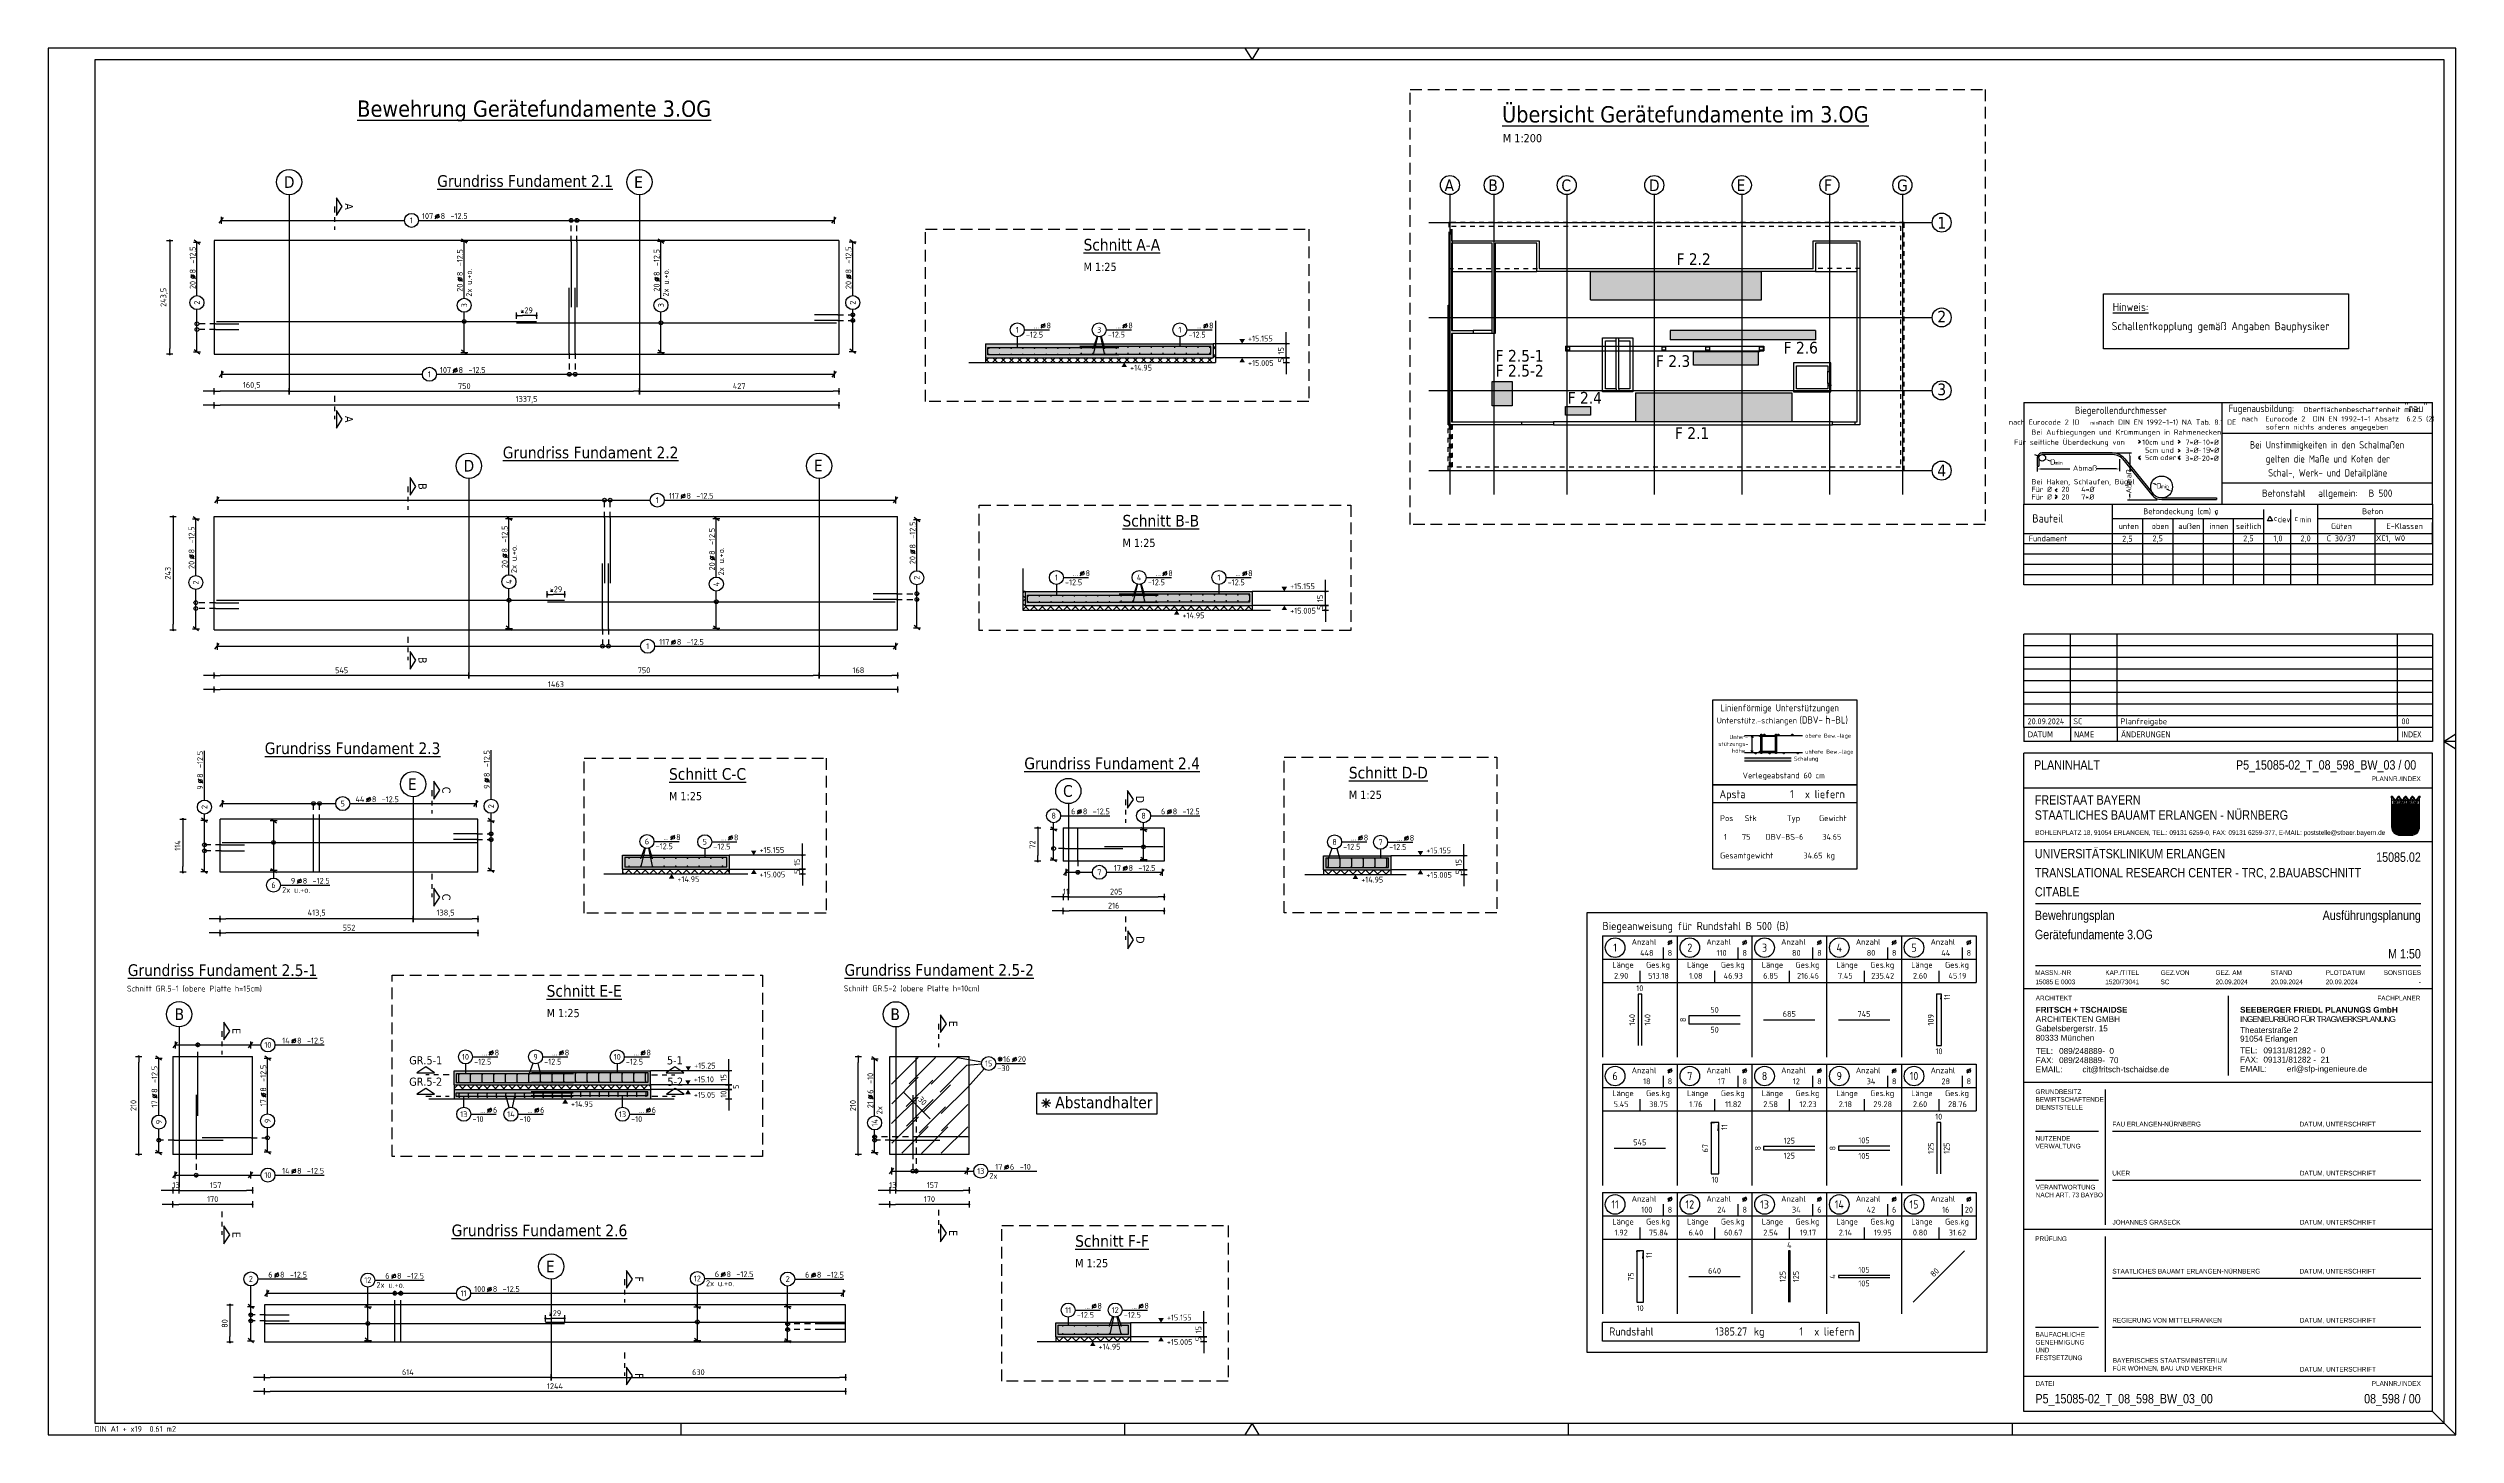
# Model space of a CAD drawing. Extents: x 22 to 185, y 12 to 71.
# Drawn here: x 133.6 to 185.2, y 32 to 61.7 of the extents above; entities that cross this region are included whole.
import ezdxf
from ezdxf.enums import TextEntityAlignment as Align

# ---------------------------------------------------------------- set-up
doc = ezdxf.new("R2010")
doc.units = 0
doc.header["$LTSCALE"] = 0.5
doc.header["$MEASUREMENT"] = 0
doc.header["$PDSIZE"] = 0.15
for name, pattern in [('AUSGEZOGEN', [1000.01, 1000, 0.01]), ('DASHDOTSMALL', [1.05, 0.5, -0.25, 0.05, -0.25]), ('DOT', [0.175, 0.05, -0.125]), ('HIDDEN2', [0.187, 0.125, -0.062]), ('STRICHLINIE', [0.75, 0.5, -0.25]), ('STRICHPUNKT2', [0.55, 0.25, -0.125, 0.05, -0.125]), ('VERDECKT', [0.375, 0.25, -0.125])]:
    doc.linetypes.add(name, pattern=pattern)
doc.layers.get('0').update_dxf_attribs({"linetype": 'CONTINUOUS'})
doc.layers.get('Defpoints').update_dxf_attribs({"linetype": 'CONTINUOUS'})
for name, color, linetype in [('40 A Plankopf Text F+T', 7, 'CONTINUOUS'), ('ACHSEN', 7, 'CONTINUOUS'), ('APS', 7, 'CONTINUOUS'), ('BET-ANS', 7, 'CONTINUOUS'), ('BETON', 7, 'CONTINUOUS'), ('DETAIL', 7, 'CONTINUOUS'), ('DRUEBER', 7, 'CONTINUOUS'), ('grau_dunkel', 7, 'CONTINUOUS'), ('grau_mittel', 7, 'CONTINUOUS'), ('HILFE', 7, 'CONTINUOUS'), ('koten', 7, 'CONTINUOUS'), ('MASSE', 7, 'CONTINUOUS'), ('MAT', 7, 'CONTINUOUS'), ('OBJEKT', 7, 'CONTINUOUS'), ('RAHMEN', 7, 'CONTINUOUS'), ('RND', 7, 'CONTINUOUS'), ('RND_BILD', 7, 'CONTINUOUS'), ('SCHNITTE', 7, 'CONTINUOUS'), ('SFP_Achsen', 7, 'CONTINUOUS'), ('STEMPEL', 7, 'CONTINUOUS'), ('TEXT', 7, 'CONTINUOUS'), ('VERDECKT', 7, 'CONTINUOUS'), ('WD', 7, 'CONTINUOUS')]:
    doc.layers.add(name, color=color, linetype=linetype)
doc.layers.add('NOPLOT', color=7, linetype='CONTINUOUS', plot=False)
doc.layers.add('zila_01_rb_02_stb-fertig_05_schraff', color=144, linetype='CONTINUOUS', lineweight=9)
doc.styles.add('ERSTELLTER_STIL_3', font='arial.ttf')
doc.styles.add('ERSTELLTER_STIL_4', font='arialbd.ttf')
doc.styles.add('HELV', font='tahoma.ttf')
doc.styles.add('liste', font='isocp-e.shx')
doc.styles.add('plankopf_ArialN', font='ARIALN.TTF')
doc.styles.add('TXT', font='isocp.shx')
doc.dimstyles.new('DOT_I', dxfattribs={"dimscale": 0.5, "dimtxt": 0.25, "dimasz": 0.25, "dimexe": 0.1, "dimexo": 0.3, "dimgap": 0.1, "dimtad": 1, "dimdec": 3, "dimzin": 3, "dimtxsty": 'TXT', "dimblk": 'DOT', "dimblk1": 'DOT', "dimblk2": 'DOT', "dimsah": 1, "dimcen": 0.1, "dimse1": 1, "dimse2": 1, "dimazin": 0, "dimtfac": 1, "dimtdec": 4, "dimtix": 1, "dimtmove": 2, "dimatfit": 3, "dimldrblk": 'DOT', "dimfxl": 0, "dimtvp": 1, "dimtolj": 1, "dimtzin": 0, "dimarcsym": 0})
pattern_1 = [(0, (-322.07857, -163.97815), (8e-17, 0.254), [])]

# ---------------------------------------------------------------- blocks, each defined once
blk = doc.blocks.new('Brüstung DG')
at = {"color": 0, "linetype": 'ByBlock', "lineweight": -2}
for p, q in [((0.285, 3.925), (0.35, 3.925)), ((0.35, 3.925), (0.35, 0.3))]:
    blk.add_line(p, q, dxfattribs=at)
for points in [[(0.125, 21.25), (0.05, 21.25), (0.05, 20.285), (0.125, 20.285)], [(0.285, 20.285), (0.35, 20.285), (0.35, 20.95)], [(0.075, 0), (0, 0), (0, 3.925), (0.075, 3.925)]]:
    blk.add_lwpolyline(points, dxfattribs=at)
blk.add_lwpolyline([(0.285, 20.285), (0.285, 20.285), (0.285, 20.285), (0.285, 20.95), (38.75, 20.95), (38.75, 0.3), (0.285, 0.3), (0.285, 3.925), (0.075, 3.925), (0.075, 0), (39.05, 0), (39.05, 21.25), (0.125, 21.25), (0.125, 20.285), (0.125, 20.285), (0.125, 20.285)], close=True, dxfattribs=at)
blk = doc.blocks.new('DG')
at = {"color": 0, "linetype": 'ByBlock', "lineweight": -2}
for p, q in [((0.35, 15.57), (0.35, 8.07)), ((0.35, 7.82), (0.35, 0.25))]:
    blk.add_line(p, q, dxfattribs=at)
for points in [[(0.12, 16.36), (0.05, 16.36), (0.05, 10.25), (0.08, 10.25)], [(0.28, 15.57), (0.28, 8.07), (2.15, 8.07), (2.15, 7.82), (0.28, 7.82), (0.28, 0.25), (6.27, 0.25), (6.27, 0), (0.08, 0), (0.08, 10.25), (0.12, 10.25), (0.12, 16.36), (0.28, 16.36), (0.28, 15.77), (7.8, 15.77), (7.8, 13.4), (31.25, 13.4), (31.25, 15.77), (35.27, 15.77), (35.27, 0), (34.87, 0), (34.87, 0.25), (35.02, 0.25), (35.02, 15.57), (31.45, 15.57), (31.45, 13.15), (7.6, 13.15), (7.6, 15.57), (4.02, 15.57), (4.02, 7.82), (3.77, 7.82), (3.77, 15.57), (0.28, 15.57)], [(0.35, 15.77), (0.35, 16.36), (0.28, 16.36)], [(0.08, 0), (0, 0), (0, 10.25), (0.08, 10.25)], [(13.21, 7.45), (15.82, 7.45), (15.82, 2.82), (13.21, 2.82), (13.21, 7.45)], [(13.46, 7.2), (14.37, 7.2), (14.37, 3.07), (13.46, 3.07), (13.46, 7.2)], [(14.37, 7.45), (14.62, 7.45)], [(14.62, 7.2), (15.57, 7.2), (15.57, 3.07), (14.62, 3.07), (14.62, 7.2)], [(32.77, 5.3), (29.57, 5.3), (29.57, 2.82), (32.77, 2.82), (32.77, 3.53), (32.52, 3.53), (32.52, 3.07), (29.82, 3.07), (29.82, 5.05), (32.52, 5.05), (32.52, 4.58), (32.77, 4.58), (32.77, 5.3)], [(14.62, 2.82), (14.37, 2.82)], [(9.03, 0.25), (9.03, 0), (32.92, 0), (32.92, 0.25), (9.03, 0.25)]]:
    blk.add_lwpolyline(points, dxfattribs=at)
for points in [[(10.08, 6.69), (10.38, 6.69), (10.38, 6.39), (10.08, 6.39)], [(18.32, 6.69), (18.62, 6.69), (18.62, 6.39), (18.32, 6.39)], [(22.07, 6.69), (22.37, 6.69), (22.37, 6.39), (22.07, 6.39)], [(26.67, 6.69), (26.97, 6.69), (26.97, 6.39), (26.67, 6.39)]]:
    blk.add_lwpolyline(points, close=True, dxfattribs=at)
at = {"layer": 'HILFE', "color": 102, "linetype": 'AUSGEZOGEN'}
blk.add_line((0.08, 0), (0, 0), dxfattribs=at)
blk = doc.blocks.new('SCHN-2')
at = {"layer": 'SCHNITTE', "color": 6, "linetype": 'Continuous'}
blk.add_lwpolyline([(0.38, 0.09), (0, 0.34), (-0.38, 0.09)], close=True, dxfattribs=at)
at = {"layer": 'SCHNITTE', "color": 1, "linetype": 'DASHDOTSMALL', "style": 'HELV'}
blk.add_attdef('SCHN-2', text='', height=0.35, dxfattribs=at).set_placement((0, 0.45), align=Align.CENTER)
blk = doc.blocks.new('DOT')
at = {"layer": 'MASSE', "color": 7, "linetype": 'Continuous'}
for p, q in [((0, 0), (-1, 0)), ((0, 0.54), (0, -0.54))]:
    blk.add_line(p, q, dxfattribs=at)
at = {"layer": 'MASSE', "color": 7, "linetype": 'Continuous', "const_width": 0.2}
blk.add_lwpolyline([(-0.1, 0, 1), (0.1, 0, 1)], format="xyb", close=True, dxfattribs=at)
blk = doc.blocks.new('*D301')
at = {"layer": 'Defpoints', "color": 0, "linetype": 'AUSGEZOGEN', "transparency": 16777216}
for p in [(136.287, 51.71), (136.287, 49.28), (136.287, 49.28)]:
    blk.add_point(p, dxfattribs=at)
at = {"layer": 'MASSE', "color": 0, "linetype": 'AUSGEZOGEN', "lineweight": -2, "transparency": 16777216}
blk.add_line((136.287, 51.585), (136.287, 49.405), dxfattribs=at)
at = {"layer": 'MASSE', "color": 0, "linetype": 'AUSGEZOGEN', "lineweight": -2, "transparency": 16777216, "xscale": 0.125, "yscale": 0.125, "zscale": 0.125}
for p, rotation in [((136.287, 51.71), 90), ((136.287, 49.28), 270)]:
    blk.add_blockref('DOT', p, dxfattribs=dict(at, rotation=rotation))
at = {"layer": 'MASSE', "color": 0, "linetype": 'AUSGEZOGEN', "transparency": 16777216, "insert": (136.175, 50.495), "char_height": 0.125, "attachment_point": 5, "rotation": 90, "style": 'TXT'}
blk.add_mtext('\\A1;243', dxfattribs=at)
blk = doc.blocks.new('*D302')
at = {"layer": 'Defpoints', "color": 0, "linetype": 'AUSGEZOGEN', "transparency": 16777216}
for p in [(136.496, 45.232), (136.496, 44.092), (136.496, 44.092)]:
    blk.add_point(p, dxfattribs=at)
at = {"layer": 'MASSE', "color": 0, "linetype": 'AUSGEZOGEN', "lineweight": -2, "transparency": 16777216}
blk.add_line((136.496, 45.107), (136.496, 44.217), dxfattribs=at)
at = {"layer": 'MASSE', "color": 0, "linetype": 'AUSGEZOGEN', "lineweight": -2, "transparency": 16777216, "xscale": 0.125, "yscale": 0.125, "zscale": 0.125}
for p, rotation in [((136.496, 45.232), 90), ((136.496, 44.092), 270)]:
    blk.add_blockref('DOT', p, dxfattribs=dict(at, rotation=rotation))
at = {"layer": 'MASSE', "color": 0, "linetype": 'AUSGEZOGEN', "transparency": 16777216, "insert": (136.384, 44.662), "char_height": 0.125, "attachment_point": 5, "rotation": 90, "style": 'TXT'}
blk.add_mtext('\\A1;114', dxfattribs=at)
blk = doc.blocks.new('*D303')
at = {"layer": 'Defpoints', "color": 0, "linetype": 'AUSGEZOGEN', "transparency": 16777216}
for p in [(154.799, 45.046), (154.799, 44.326), (154.799, 44.326)]:
    blk.add_point(p, dxfattribs=at)
at = {"layer": 'MASSE', "color": 0, "linetype": 'AUSGEZOGEN', "lineweight": -2, "transparency": 16777216}
blk.add_line((154.799, 44.921), (154.799, 44.451), dxfattribs=at)
at = {"layer": 'MASSE', "color": 0, "linetype": 'AUSGEZOGEN', "lineweight": -2, "transparency": 16777216, "xscale": 0.125, "yscale": 0.125, "zscale": 0.125}
for p, rotation in [((154.799, 45.046), 90), ((154.799, 44.326), 270)]:
    blk.add_blockref('DOT', p, dxfattribs=dict(at, rotation=rotation))
at = {"layer": 'MASSE', "color": 0, "linetype": 'AUSGEZOGEN', "transparency": 16777216, "insert": (154.686, 44.686), "char_height": 0.125, "attachment_point": 5, "rotation": 90, "style": 'TXT'}
blk.add_mtext('\\A1;72', dxfattribs=at)
blk = doc.blocks.new('*D304')
at = {"layer": 'Defpoints', "color": 0, "linetype": 'AUSGEZOGEN', "transparency": 16777216}
for p in [(137.504, 34.827), (137.504, 34.027), (137.504, 34.027)]:
    blk.add_point(p, dxfattribs=at)
at = {"layer": 'MASSE', "color": 0, "linetype": 'AUSGEZOGEN', "lineweight": -2, "transparency": 16777216}
blk.add_line((137.504, 34.702), (137.504, 34.152), dxfattribs=at)
at = {"layer": 'MASSE', "color": 0, "linetype": 'AUSGEZOGEN', "lineweight": -2, "transparency": 16777216, "xscale": 0.125, "yscale": 0.125, "zscale": 0.125}
for p, rotation in [((137.504, 34.827), 90), ((137.504, 34.027), 270)]:
    blk.add_blockref('DOT', p, dxfattribs=dict(at, rotation=rotation))
at = {"layer": 'MASSE', "color": 0, "linetype": 'AUSGEZOGEN', "transparency": 16777216, "insert": (137.391, 34.427), "char_height": 0.125, "attachment_point": 5, "rotation": 90, "style": 'TXT'}
blk.add_mtext('\\A1;80', dxfattribs=at)
blk = doc.blocks.new('*D305')
at = {"layer": 'Defpoints', "color": 0, "linetype": 'AUSGEZOGEN', "transparency": 16777216}
for p in [(135.55, 40.147), (135.55, 40.147), (135.55, 38.047)]:
    blk.add_point(p, dxfattribs=at)
at = {"layer": 'MASSE', "color": 0, "linetype": 'AUSGEZOGEN', "lineweight": -2, "transparency": 16777216}
blk.add_line((135.55, 38.172), (135.55, 40.022), dxfattribs=at)
at = {"layer": 'MASSE', "color": 0, "linetype": 'AUSGEZOGEN', "lineweight": -2, "transparency": 16777216, "xscale": 0.125, "yscale": 0.125, "zscale": 0.125}
for p, rotation in [((135.55, 40.147), 90), ((135.55, 38.047), 270)]:
    blk.add_blockref('DOT', p, dxfattribs=dict(at, rotation=rotation))
at = {"layer": 'MASSE', "color": 0, "linetype": 'AUSGEZOGEN', "transparency": 16777216, "insert": (135.437, 39.097), "char_height": 0.125, "attachment_point": 5, "rotation": 90, "style": 'TXT'}
blk.add_mtext('\\A1;210', dxfattribs=at)
blk = doc.blocks.new('*D306')
at = {"layer": 'Defpoints', "color": 0, "linetype": 'AUSGEZOGEN', "transparency": 16777216}
for p in [(137.167, 54.093), (137.167, 54.093), (150.542, 54.093)]:
    blk.add_point(p, dxfattribs=at)
at = {"layer": 'MASSE', "color": 0, "linetype": 'AUSGEZOGEN', "lineweight": -2, "transparency": 16777216}
blk.add_line((150.417, 54.093), (137.292, 54.093), dxfattribs=at)
at = {"layer": 'MASSE', "color": 0, "linetype": 'AUSGEZOGEN', "lineweight": -2, "transparency": 16777216, "xscale": 0.125, "yscale": 0.125, "zscale": 0.125, "rotation": 180}
blk.add_blockref('DOT', (137.167, 54.093), dxfattribs=at)
at = {"layer": 'MASSE', "color": 0, "linetype": 'AUSGEZOGEN', "lineweight": -2, "transparency": 16777216, "xscale": 0.125, "yscale": 0.125, "zscale": 0.125}
blk.add_blockref('DOT', (150.542, 54.093), dxfattribs=at)
at = {"layer": 'MASSE', "color": 0, "linetype": 'AUSGEZOGEN', "transparency": 16777216, "insert": (143.855, 54.214), "char_height": 0.125, "attachment_point": 5, "style": 'TXT'}
blk.add_mtext('\\A1;1337,5', dxfattribs=at)
blk = doc.blocks.new('*D307')
at = {"layer": 'Defpoints', "color": 0, "linetype": 'AUSGEZOGEN', "transparency": 16777216}
for p in [(137.169, 48.006), (137.169, 48.006), (151.799, 48.006)]:
    blk.add_point(p, dxfattribs=at)
at = {"layer": 'MASSE', "color": 0, "linetype": 'AUSGEZOGEN', "lineweight": -2, "transparency": 16777216}
blk.add_line((151.674, 48.006), (137.294, 48.006), dxfattribs=at)
at = {"layer": 'MASSE', "color": 0, "linetype": 'AUSGEZOGEN', "lineweight": -2, "transparency": 16777216, "xscale": 0.125, "yscale": 0.125, "zscale": 0.125, "rotation": 180}
blk.add_blockref('DOT', (137.169, 48.006), dxfattribs=at)
at = {"layer": 'MASSE', "color": 0, "linetype": 'AUSGEZOGEN', "lineweight": -2, "transparency": 16777216, "xscale": 0.125, "yscale": 0.125, "zscale": 0.125}
blk.add_blockref('DOT', (151.799, 48.006), dxfattribs=at)
at = {"layer": 'MASSE', "color": 0, "linetype": 'AUSGEZOGEN', "transparency": 16777216, "insert": (144.484, 48.118), "char_height": 0.125, "attachment_point": 5, "style": 'TXT'}
blk.add_mtext('\\A1;1463', dxfattribs=at)
blk = doc.blocks.new('*D308')
at = {"layer": 'Defpoints', "color": 0, "linetype": 'AUSGEZOGEN', "transparency": 16777216}
for p in [(137.293, 42.791), (137.293, 42.791), (142.813, 42.791)]:
    blk.add_point(p, dxfattribs=at)
at = {"layer": 'MASSE', "color": 0, "linetype": 'AUSGEZOGEN', "lineweight": -2, "transparency": 16777216}
blk.add_line((142.688, 42.791), (137.418, 42.791), dxfattribs=at)
at = {"layer": 'MASSE', "color": 0, "linetype": 'AUSGEZOGEN', "lineweight": -2, "transparency": 16777216, "xscale": 0.125, "yscale": 0.125, "zscale": 0.125, "rotation": 180}
blk.add_blockref('DOT', (137.293, 42.791), dxfattribs=at)
at = {"layer": 'MASSE', "color": 0, "linetype": 'AUSGEZOGEN', "lineweight": -2, "transparency": 16777216, "xscale": 0.125, "yscale": 0.125, "zscale": 0.125}
blk.add_blockref('DOT', (142.813, 42.791), dxfattribs=at)
at = {"layer": 'MASSE', "color": 0, "linetype": 'AUSGEZOGEN', "transparency": 16777216, "insert": (140.053, 42.904), "char_height": 0.125, "attachment_point": 5, "style": 'TXT'}
blk.add_mtext('\\A1;552', dxfattribs=at)
blk = doc.blocks.new('*D309')
at = {"layer": 'Defpoints', "color": 0, "linetype": 'AUSGEZOGEN', "transparency": 16777216}
for p in [(155.345, 43.265), (155.345, 43.265), (157.505, 43.265)]:
    blk.add_point(p, dxfattribs=at)
at = {"layer": 'MASSE', "color": 0, "linetype": 'AUSGEZOGEN', "lineweight": -2, "transparency": 16777216}
blk.add_line((157.38, 43.265), (155.47, 43.265), dxfattribs=at)
at = {"layer": 'MASSE', "color": 0, "linetype": 'AUSGEZOGEN', "lineweight": -2, "transparency": 16777216, "xscale": 0.125, "yscale": 0.125, "zscale": 0.125, "rotation": 180}
blk.add_blockref('DOT', (155.345, 43.265), dxfattribs=at)
at = {"layer": 'MASSE', "color": 0, "linetype": 'AUSGEZOGEN', "lineweight": -2, "transparency": 16777216, "xscale": 0.125, "yscale": 0.125, "zscale": 0.125}
blk.add_blockref('DOT', (157.505, 43.265), dxfattribs=at)
at = {"layer": 'MASSE', "color": 0, "linetype": 'AUSGEZOGEN', "transparency": 16777216, "insert": (156.425, 43.377), "char_height": 0.125, "attachment_point": 5, "style": 'TXT'}
blk.add_mtext('\\A1;216', dxfattribs=at)
blk = doc.blocks.new('*D310')
at = {"layer": 'Defpoints', "color": 0, "linetype": 'AUSGEZOGEN', "transparency": 16777216}
for p in [(136.284, 36.979), (136.284, 36.979), (137.984, 36.979)]:
    blk.add_point(p, dxfattribs=at)
at = {"layer": 'MASSE', "color": 0, "linetype": 'AUSGEZOGEN', "lineweight": -2, "transparency": 16777216}
blk.add_line((137.859, 36.979), (136.409, 36.979), dxfattribs=at)
at = {"layer": 'MASSE', "color": 0, "linetype": 'AUSGEZOGEN', "lineweight": -2, "transparency": 16777216, "xscale": 0.125, "yscale": 0.125, "zscale": 0.125, "rotation": 180}
blk.add_blockref('DOT', (136.284, 36.979), dxfattribs=at)
at = {"layer": 'MASSE', "color": 0, "linetype": 'AUSGEZOGEN', "lineweight": -2, "transparency": 16777216, "xscale": 0.125, "yscale": 0.125, "zscale": 0.125}
blk.add_blockref('DOT', (137.984, 36.979), dxfattribs=at)
at = {"layer": 'MASSE', "color": 0, "linetype": 'AUSGEZOGEN', "transparency": 16777216, "insert": (137.134, 37.092), "char_height": 0.125, "attachment_point": 5, "style": 'TXT'}
blk.add_mtext('\\A1;170', dxfattribs=at)
blk = doc.blocks.new('*D311')
at = {"layer": 'Defpoints', "color": 0, "linetype": 'AUSGEZOGEN', "transparency": 16777216}
for p in [(138.243, 32.972), (138.243, 32.972), (150.683, 32.972)]:
    blk.add_point(p, dxfattribs=at)
at = {"layer": 'MASSE', "color": 0, "linetype": 'AUSGEZOGEN', "lineweight": -2, "transparency": 16777216}
blk.add_line((150.558, 32.972), (138.368, 32.972), dxfattribs=at)
at = {"layer": 'MASSE', "color": 0, "linetype": 'AUSGEZOGEN', "lineweight": -2, "transparency": 16777216, "xscale": 0.125, "yscale": 0.125, "zscale": 0.125, "rotation": 180}
blk.add_blockref('DOT', (138.243, 32.972), dxfattribs=at)
at = {"layer": 'MASSE', "color": 0, "linetype": 'AUSGEZOGEN', "lineweight": -2, "transparency": 16777216, "xscale": 0.125, "yscale": 0.125, "zscale": 0.125}
blk.add_blockref('DOT', (150.683, 32.972), dxfattribs=at)
at = {"layer": 'MASSE', "color": 0, "linetype": 'AUSGEZOGEN', "transparency": 16777216, "insert": (144.463, 33.085), "char_height": 0.125, "attachment_point": 5, "style": 'TXT'}
blk.add_mtext('\\A1;1244', dxfattribs=at)
blk = doc.blocks.new('lei_gre')
at = {"layer": 'RND', "color": 7, "linetype": 'Continuous'}
for p, q in [((-0.09, -0.12), (0.09, 0.12)), ((0, 0.15), (0, -0.15))]:
    blk.add_line(p, q, dxfattribs=at)
blk = doc.blocks.new('RND_LEI')
at = {"layer": 'RND', "color": 7, "linetype": 'Continuous'}
blk.add_line((1.02, 0.07), (1.19, 0.27), dxfattribs=at)
for centre, radius in [((0, 0), 0.3), ((1.11, 0.17), 0.075)]:
    blk.add_circle(centre, radius, dxfattribs=at)
at = {"layer": 'RND', "color": 7, "linetype": 'Continuous', "style": 'TXT'}
blk.add_attdef('POSL', text='', height=0.25, dxfattribs=at).set_placement((0, 0), align=Align.MIDDLE)
blk.add_attdef('ANZ', text='', height=0.25, dxfattribs=at).set_placement((0.93, 0.06), align=Align.RIGHT)
for tag, p in [('DUM', (1.25, 0.06)), ('ABSTD', (1.67, 0.06)), ('POSTXT', (0.37, -0.33))]:
    blk.add_attdef(tag, p, '', height=0.25, dxfattribs=at)
blk = doc.blocks.new('*D316')
at = {"layer": 'Defpoints', "color": 0, "linetype": 'AUSGEZOGEN', "transparency": 16777216}
for p in [(150.956, 40.145), (150.956, 40.145), (150.956, 38.045)]:
    blk.add_point(p, dxfattribs=at)
at = {"layer": 'MASSE', "color": 0, "linetype": 'AUSGEZOGEN', "lineweight": -2, "transparency": 16777216}
blk.add_line((150.956, 38.17), (150.956, 40.02), dxfattribs=at)
at = {"layer": 'MASSE', "color": 0, "linetype": 'AUSGEZOGEN', "lineweight": -2, "transparency": 16777216, "xscale": 0.125, "yscale": 0.125, "zscale": 0.125}
for p, rotation in [((150.956, 40.145), 90), ((150.956, 38.045), 270)]:
    blk.add_blockref('DOT', p, dxfattribs=dict(at, rotation=rotation))
at = {"layer": 'MASSE', "color": 0, "linetype": 'AUSGEZOGEN', "transparency": 16777216, "insert": (150.843, 39.095), "char_height": 0.125, "attachment_point": 5, "rotation": 90, "style": 'TXT'}
blk.add_mtext('\\A1;210', dxfattribs=at)
blk = doc.blocks.new('*D315')
at = {"layer": 'Defpoints', "color": 0, "linetype": 'AUSGEZOGEN', "transparency": 16777216}
for p in [(151.63, 36.979), (151.63, 36.979), (153.33, 36.979)]:
    blk.add_point(p, dxfattribs=at)
at = {"layer": 'MASSE', "color": 0, "linetype": 'AUSGEZOGEN', "lineweight": -2, "transparency": 16777216}
blk.add_line((153.205, 36.979), (151.755, 36.979), dxfattribs=at)
at = {"layer": 'MASSE', "color": 0, "linetype": 'AUSGEZOGEN', "lineweight": -2, "transparency": 16777216, "xscale": 0.125, "yscale": 0.125, "zscale": 0.125, "rotation": 180}
blk.add_blockref('DOT', (151.63, 36.979), dxfattribs=at)
at = {"layer": 'MASSE', "color": 0, "linetype": 'AUSGEZOGEN', "lineweight": -2, "transparency": 16777216, "xscale": 0.125, "yscale": 0.125, "zscale": 0.125}
blk.add_blockref('DOT', (153.33, 36.979), dxfattribs=at)
at = {"layer": 'MASSE', "color": 0, "linetype": 'AUSGEZOGEN', "transparency": 16777216, "insert": (152.48, 37.092), "char_height": 0.125, "attachment_point": 5, "style": 'TXT'}
blk.add_mtext('\\A1;170', dxfattribs=at)
blk = doc.blocks.new('*D341')
at = {"layer": 'Defpoints', "color": 0, "linetype": 'AUSGEZOGEN', "transparency": 16777216}
for p in [(160.12, 55.411), (160.12, 55.411), (160.12, 55.111)]:
    blk.add_point(p, dxfattribs=at)
at = {"layer": 'MASSE', "color": 0, "linetype": 'AUSGEZOGEN', "lineweight": -2, "transparency": 16777216}
for p, q in [((160.12, 55.536), (160.12, 55.661)), ((160.12, 55.111), (160.12, 55.411)), ((160.12, 54.986), (160.12, 54.861))]:
    blk.add_line(p, q, dxfattribs=at)
at = {"layer": 'MASSE', "color": 0, "linetype": 'AUSGEZOGEN', "lineweight": -2, "transparency": 16777216, "xscale": 0.125, "yscale": 0.125, "zscale": 0.125}
for p, rotation in [((160.12, 55.411), 270), ((160.12, 55.111), 90)]:
    blk.add_blockref('DOT', p, dxfattribs=dict(at, rotation=rotation))
at = {"layer": 'MASSE', "color": 0, "linetype": 'AUSGEZOGEN', "transparency": 16777216, "insert": (160.008, 55.261), "char_height": 0.125, "attachment_point": 5, "rotation": 90, "style": 'TXT'}
blk.add_mtext('\\A1;15', dxfattribs=at)
blk = doc.blocks.new('okrd_u')
at = {"layer": 'koten', "color": 7, "linetype": 'Continuous'}
blk.add_solid([(-0.12, -0.2), (0.12, -0.2), (0, 0)], dxfattribs=at)
at = {"layer": 'koten', "style": 'TXT'}
blk.add_attdef('OKRD', (0.25, -0.35), '', height=0.25, dxfattribs=at)
blk = doc.blocks.new('okrd_o')
at = {"layer": 'koten', "color": 7, "linetype": 'Continuous'}
blk.add_solid([(-0.12, 0.2), (0.12, 0.2), (0, 0)], dxfattribs=at)
at = {"layer": 'koten', "style": 'TXT'}
blk.add_attdef('OKRD', (0.25, 0.1), '', height=0.25, dxfattribs=at)
blk = doc.blocks.new('*D342')
at = {"layer": 'Defpoints', "color": 0, "linetype": 'AUSGEZOGEN', "transparency": 16777216}
for p in [(160.957, 49.806), (160.957, 49.706), (160.957, 49.706)]:
    blk.add_point(p, dxfattribs=at)
at = {"layer": 'MASSE', "color": 0, "linetype": 'AUSGEZOGEN', "lineweight": -2, "transparency": 16777216}
for p, q in [((160.957, 49.931), (160.957, 50.056)), ((160.957, 49.806), (160.957, 49.706)), ((160.957, 49.581), (160.957, 49.456))]:
    blk.add_line(p, q, dxfattribs=at)
at = {"layer": 'MASSE', "color": 0, "linetype": 'AUSGEZOGEN', "lineweight": -2, "transparency": 16777216, "xscale": 0.125, "yscale": 0.125, "zscale": 0.125}
for p, rotation in [((160.957, 49.806), 270), ((160.957, 49.706), 90)]:
    blk.add_blockref('DOT', p, dxfattribs=dict(at, rotation=rotation))
at = {"layer": 'MASSE', "color": 0, "linetype": 'AUSGEZOGEN', "transparency": 16777216, "insert": (160.844, 49.756), "char_height": 0.125, "attachment_point": 5, "rotation": 90, "style": 'TXT'}
blk.add_mtext('\\A1;5', dxfattribs=at)
blk = doc.blocks.new('*D343')
at = {"layer": 'Defpoints', "color": 0, "linetype": 'AUSGEZOGEN', "transparency": 16777216}
for p in [(160.957, 50.106), (160.957, 50.106), (160.957, 49.806)]:
    blk.add_point(p, dxfattribs=at)
at = {"layer": 'MASSE', "color": 0, "linetype": 'AUSGEZOGEN', "lineweight": -2, "transparency": 16777216}
for p, q in [((160.957, 50.231), (160.957, 50.356)), ((160.957, 49.806), (160.957, 50.106)), ((160.957, 49.681), (160.957, 49.556))]:
    blk.add_line(p, q, dxfattribs=at)
at = {"layer": 'MASSE', "color": 0, "linetype": 'AUSGEZOGEN', "lineweight": -2, "transparency": 16777216, "xscale": 0.125, "yscale": 0.125, "zscale": 0.125}
for p, rotation in [((160.957, 50.106), 270), ((160.957, 49.806), 90)]:
    blk.add_blockref('DOT', p, dxfattribs=dict(at, rotation=rotation))
at = {"layer": 'MASSE', "color": 0, "linetype": 'AUSGEZOGEN', "transparency": 16777216, "insert": (160.844, 49.956), "char_height": 0.125, "attachment_point": 5, "rotation": 90, "style": 'TXT'}
blk.add_mtext('\\A1;15', dxfattribs=at)
blk = doc.blocks.new('*D344')
at = {"layer": 'Defpoints', "color": 0, "linetype": 'AUSGEZOGEN', "transparency": 16777216}
for p in [(149.759, 44.156), (149.759, 44.056), (149.759, 44.056)]:
    blk.add_point(p, dxfattribs=at)
at = {"layer": 'MASSE', "color": 0, "linetype": 'AUSGEZOGEN', "lineweight": -2, "transparency": 16777216}
for p, q in [((149.759, 44.281), (149.759, 44.406)), ((149.759, 44.156), (149.759, 44.056)), ((149.759, 43.931), (149.759, 43.806))]:
    blk.add_line(p, q, dxfattribs=at)
at = {"layer": 'MASSE', "color": 0, "linetype": 'AUSGEZOGEN', "lineweight": -2, "transparency": 16777216, "xscale": 0.125, "yscale": 0.125, "zscale": 0.125}
for p, rotation in [((149.759, 44.156), 270), ((149.759, 44.056), 90)]:
    blk.add_blockref('DOT', p, dxfattribs=dict(at, rotation=rotation))
at = {"layer": 'MASSE', "color": 0, "linetype": 'AUSGEZOGEN', "transparency": 16777216, "insert": (149.647, 44.106), "char_height": 0.125, "attachment_point": 5, "rotation": 90, "style": 'TXT'}
blk.add_mtext('\\A1;5', dxfattribs=at)
blk = doc.blocks.new('*D345')
at = {"layer": 'Defpoints', "color": 0, "linetype": 'AUSGEZOGEN', "transparency": 16777216}
for p in [(149.759, 44.456), (149.759, 44.456), (149.759, 44.156)]:
    blk.add_point(p, dxfattribs=at)
at = {"layer": 'MASSE', "color": 0, "linetype": 'AUSGEZOGEN', "lineweight": -2, "transparency": 16777216}
for p, q in [((149.759, 44.581), (149.759, 44.706)), ((149.759, 44.156), (149.759, 44.456)), ((149.759, 44.031), (149.759, 43.906))]:
    blk.add_line(p, q, dxfattribs=at)
at = {"layer": 'MASSE', "color": 0, "linetype": 'AUSGEZOGEN', "lineweight": -2, "transparency": 16777216, "xscale": 0.125, "yscale": 0.125, "zscale": 0.125}
for p, rotation in [((149.759, 44.456), 270), ((149.759, 44.156), 90)]:
    blk.add_blockref('DOT', p, dxfattribs=dict(at, rotation=rotation))
at = {"layer": 'MASSE', "color": 0, "linetype": 'AUSGEZOGEN', "transparency": 16777216, "insert": (149.647, 44.306), "char_height": 0.125, "attachment_point": 5, "rotation": 90, "style": 'TXT'}
blk.add_mtext('\\A1;15', dxfattribs=at)
blk = doc.blocks.new('*D346')
at = {"layer": 'Defpoints', "color": 0, "linetype": 'AUSGEZOGEN', "transparency": 16777216}
for p in [(163.924, 44.146), (163.924, 44.046), (163.924, 44.046)]:
    blk.add_point(p, dxfattribs=at)
at = {"layer": 'MASSE', "color": 0, "linetype": 'AUSGEZOGEN', "lineweight": -2, "transparency": 16777216}
for p, q in [((163.924, 44.271), (163.924, 44.396)), ((163.924, 44.146), (163.924, 44.046)), ((163.924, 43.921), (163.924, 43.796))]:
    blk.add_line(p, q, dxfattribs=at)
at = {"layer": 'MASSE', "color": 0, "linetype": 'AUSGEZOGEN', "lineweight": -2, "transparency": 16777216, "xscale": 0.125, "yscale": 0.125, "zscale": 0.125}
for p, rotation in [((163.924, 44.146), 270), ((163.924, 44.046), 90)]:
    blk.add_blockref('DOT', p, dxfattribs=dict(at, rotation=rotation))
at = {"layer": 'MASSE', "color": 0, "linetype": 'AUSGEZOGEN', "transparency": 16777216, "insert": (163.812, 44.096), "char_height": 0.125, "attachment_point": 5, "rotation": 90, "style": 'TXT'}
blk.add_mtext('\\A1;5', dxfattribs=at)
blk = doc.blocks.new('*D347')
at = {"layer": 'Defpoints', "color": 0, "linetype": 'AUSGEZOGEN', "transparency": 16777216}
for p in [(163.924, 44.446), (163.924, 44.446), (163.924, 44.146)]:
    blk.add_point(p, dxfattribs=at)
at = {"layer": 'MASSE', "color": 0, "linetype": 'AUSGEZOGEN', "lineweight": -2, "transparency": 16777216}
for p, q in [((163.924, 44.571), (163.924, 44.696)), ((163.924, 44.146), (163.924, 44.446)), ((163.924, 44.021), (163.924, 43.896))]:
    blk.add_line(p, q, dxfattribs=at)
at = {"layer": 'MASSE', "color": 0, "linetype": 'AUSGEZOGEN', "lineweight": -2, "transparency": 16777216, "xscale": 0.125, "yscale": 0.125, "zscale": 0.125}
for p, rotation in [((163.924, 44.446), 270), ((163.924, 44.146), 90)]:
    blk.add_blockref('DOT', p, dxfattribs=dict(at, rotation=rotation))
at = {"layer": 'MASSE', "color": 0, "linetype": 'AUSGEZOGEN', "transparency": 16777216, "insert": (163.812, 44.296), "char_height": 0.125, "attachment_point": 5, "rotation": 90, "style": 'TXT'}
blk.add_mtext('\\A1;15', dxfattribs=at)
blk = doc.blocks.new('*D348')
at = {"layer": 'Defpoints', "color": 0, "linetype": 'AUSGEZOGEN', "transparency": 16777216}
for p in [(148.184, 39.438), (148.184, 39.438), (148.184, 39.238)]:
    blk.add_point(p, dxfattribs=at)
at = {"layer": 'MASSE', "color": 0, "linetype": 'AUSGEZOGEN', "lineweight": -2, "transparency": 16777216}
for p, q in [((148.184, 39.563), (148.184, 39.688)), ((148.184, 39.238), (148.184, 39.438)), ((148.184, 39.113), (148.184, 38.988))]:
    blk.add_line(p, q, dxfattribs=at)
at = {"layer": 'MASSE', "color": 0, "linetype": 'AUSGEZOGEN', "lineweight": -2, "transparency": 16777216, "xscale": 0.125, "yscale": 0.125, "zscale": 0.125}
for p, rotation in [((148.184, 39.438), 270), ((148.184, 39.238), 90)]:
    blk.add_blockref('DOT', p, dxfattribs=dict(at, rotation=rotation))
at = {"layer": 'MASSE', "color": 0, "linetype": 'AUSGEZOGEN', "transparency": 16777216, "insert": (148.072, 39.338), "char_height": 0.125, "attachment_point": 5, "rotation": 90, "style": 'TXT'}
blk.add_mtext('\\A1;10', dxfattribs=at)
blk = doc.blocks.new('*D349')
at = {"layer": 'Defpoints', "color": 0, "linetype": 'AUSGEZOGEN', "transparency": 16777216}
for p in [(148.184, 39.538), (148.184, 39.438), (148.184, 39.438)]:
    blk.add_point(p, dxfattribs=at)
at = {"layer": 'MASSE', "color": 0, "linetype": 'AUSGEZOGEN', "lineweight": -2, "transparency": 16777216}
for p, q in [((148.184, 39.663), (148.184, 39.788)), ((148.184, 39.538), (148.184, 39.438)), ((148.184, 39.313), (148.184, 39.188))]:
    blk.add_line(p, q, dxfattribs=at)
at = {"layer": 'MASSE', "color": 0, "linetype": 'AUSGEZOGEN', "lineweight": -2, "transparency": 16777216, "xscale": 0.125, "yscale": 0.125, "zscale": 0.125}
for p, rotation in [((148.184, 39.538), 270), ((148.184, 39.438), 90)]:
    blk.add_blockref('DOT', p, dxfattribs=dict(at, rotation=rotation))
at = {"layer": 'MASSE', "color": 0, "linetype": 'AUSGEZOGEN', "transparency": 16777216, "insert": (148.339, 39.496), "char_height": 0.125, "attachment_point": 5, "rotation": 90, "style": 'TXT'}
blk.add_mtext('\\A1;5', dxfattribs=at)
blk = doc.blocks.new('*D350')
at = {"layer": 'Defpoints', "color": 0, "linetype": 'AUSGEZOGEN', "transparency": 16777216}
for p in [(148.184, 39.838), (148.184, 39.838), (148.184, 39.538)]:
    blk.add_point(p, dxfattribs=at)
at = {"layer": 'MASSE', "color": 0, "linetype": 'AUSGEZOGEN', "lineweight": -2, "transparency": 16777216}
for p, q in [((148.184, 39.963), (148.184, 40.088)), ((148.184, 39.538), (148.184, 39.838)), ((148.184, 39.413), (148.184, 39.288))]:
    blk.add_line(p, q, dxfattribs=at)
at = {"layer": 'MASSE', "color": 0, "linetype": 'AUSGEZOGEN', "lineweight": -2, "transparency": 16777216, "xscale": 0.125, "yscale": 0.125, "zscale": 0.125}
for p, rotation in [((148.184, 39.838), 270), ((148.184, 39.538), 90)]:
    blk.add_blockref('DOT', p, dxfattribs=dict(at, rotation=rotation))
at = {"layer": 'MASSE', "color": 0, "linetype": 'AUSGEZOGEN', "transparency": 16777216, "insert": (148.072, 39.688), "char_height": 0.125, "attachment_point": 5, "rotation": 90, "style": 'TXT'}
blk.add_mtext('\\A1;15', dxfattribs=at)
blk = doc.blocks.new('*D351')
at = {"layer": 'Defpoints', "color": 0, "linetype": 'AUSGEZOGEN', "transparency": 16777216}
for p in [(158.353, 34.143), (158.353, 34.043), (158.353, 34.043)]:
    blk.add_point(p, dxfattribs=at)
at = {"layer": 'MASSE', "color": 0, "linetype": 'AUSGEZOGEN', "lineweight": -2, "transparency": 16777216}
for p, q in [((158.353, 34.268), (158.353, 34.393)), ((158.353, 34.143), (158.353, 34.043)), ((158.353, 33.918), (158.353, 33.793))]:
    blk.add_line(p, q, dxfattribs=at)
at = {"layer": 'MASSE', "color": 0, "linetype": 'AUSGEZOGEN', "lineweight": -2, "transparency": 16777216, "xscale": 0.125, "yscale": 0.125, "zscale": 0.125}
for p, rotation in [((158.353, 34.143), 270), ((158.353, 34.043), 90)]:
    blk.add_blockref('DOT', p, dxfattribs=dict(at, rotation=rotation))
at = {"layer": 'MASSE', "color": 0, "linetype": 'AUSGEZOGEN', "transparency": 16777216, "insert": (158.24, 34.093), "char_height": 0.125, "attachment_point": 5, "rotation": 90, "style": 'TXT'}
blk.add_mtext('\\A1;5', dxfattribs=at)
blk = doc.blocks.new('*D352')
at = {"layer": 'Defpoints', "color": 0, "linetype": 'AUSGEZOGEN', "transparency": 16777216}
for p in [(158.353, 34.443), (158.353, 34.443), (158.353, 34.143)]:
    blk.add_point(p, dxfattribs=at)
at = {"layer": 'MASSE', "color": 0, "linetype": 'AUSGEZOGEN', "lineweight": -2, "transparency": 16777216}
for p, q in [((158.353, 34.568), (158.353, 34.693)), ((158.353, 34.143), (158.353, 34.443)), ((158.353, 34.018), (158.353, 33.893))]:
    blk.add_line(p, q, dxfattribs=at)
at = {"layer": 'MASSE', "color": 0, "linetype": 'AUSGEZOGEN', "lineweight": -2, "transparency": 16777216, "xscale": 0.125, "yscale": 0.125, "zscale": 0.125}
for p, rotation in [((158.353, 34.443), 270), ((158.353, 34.143), 90)]:
    blk.add_blockref('DOT', p, dxfattribs=dict(at, rotation=rotation))
at = {"layer": 'MASSE', "color": 0, "linetype": 'AUSGEZOGEN', "transparency": 16777216, "insert": (158.24, 34.293), "char_height": 0.125, "attachment_point": 5, "rotation": 90, "style": 'TXT'}
blk.add_mtext('\\A1;15', dxfattribs=at)
blk = doc.blocks.new('*D353')
at = {"layer": 'Defpoints', "color": 0, "linetype": 'AUSGEZOGEN', "transparency": 16777216}
for p in [(160.12, 55.111), (160.12, 55.011), (160.12, 55.011)]:
    blk.add_point(p, dxfattribs=at)
at = {"layer": 'MASSE', "color": 0, "linetype": 'AUSGEZOGEN', "lineweight": -2, "transparency": 16777216}
for p, q in [((160.12, 55.236), (160.12, 55.361)), ((160.12, 55.111), (160.12, 55.011)), ((160.12, 54.886), (160.12, 54.761))]:
    blk.add_line(p, q, dxfattribs=at)
at = {"layer": 'MASSE', "color": 0, "linetype": 'AUSGEZOGEN', "lineweight": -2, "transparency": 16777216, "xscale": 0.125, "yscale": 0.125, "zscale": 0.125}
for p, rotation in [((160.12, 55.111), 270), ((160.12, 55.011), 90)]:
    blk.add_blockref('DOT', p, dxfattribs=dict(at, rotation=rotation))
at = {"layer": 'MASSE', "color": 0, "linetype": 'AUSGEZOGEN', "transparency": 16777216, "insert": (160.008, 55.061), "char_height": 0.125, "attachment_point": 5, "rotation": 90, "style": 'TXT'}
blk.add_mtext('\\A1;5', dxfattribs=at)
blk = doc.blocks.new('A1-19-0')
at = {"layer": 'RAHMEN'}
for p, q in [((103.1, 59.4), (0, 59.4)), ((0, 59.4), (0, 0)), ((103.1, 0), (103.1, 59.4)), ((0, 0), (103.1, 0))]:
    blk.add_line(p, q, dxfattribs=at)
at = {"layer": 'RAHMEN', "color": 5}
for p, q in [((102.6, 58.9), (2, 58.9)), ((2, 58.9), (2, 0.5)), ((102.6, 0.5), (102.6, 58.9)), ((2, 0.5), (102.6, 0.5))]:
    blk.add_line(p, q, dxfattribs=at)
at = {"layer": 'RAHMEN', "color": 7, "linetype": 'Continuous'}
for p, q in [((51.24, 59.4), (51.55, 58.9)), ((51.55, 58.9), (51.86, 59.4)), ((103.1, 30.01), (102.6, 29.7)), ((102.6, 29.7), (103.1, 29.39)), ((51.55, 0.5), (51.24, 0)), ((51.86, 0), (51.55, 0.5))]:
    blk.add_line(p, q, dxfattribs=at)
at = {"layer": 'RAHMEN', "color": 7}
for p, q in [((27.1, 0), (27.1, 0.5)), ((46.1, 0), (46.1, 0.5)), ((65.1, 0), (65.1, 0.5)), ((84.1, 0.5), (84.1, 0))]:
    blk.add_line(p, q, dxfattribs=at)
at = {"layer": 'RAHMEN', "color": 7, "style": 'TXT'}
blk.add_text('DIN A1 + x19  0.61 m2', height=0.25, dxfattribs=at).set_placement((1.99, 0.13))
blk = doc.blocks.new('Bundeslandwappen')
at = {"lineweight": 9, "true_color": 0xffffff}
for points in [[(-5.8, 16.5), (-6, 16.5), (-6, 16.3), (-5.8, 16.3)], [(-5.1, 15.7), (-5.3, 15.7), (-5.3, 15.5), (-5.1, 15.5)], [(-3.5, 15.7), (-3.7, 15.7), (-3.7, 15.5), (-3.5, 15.5)], [(-2.8, 16.5), (-3, 16.5), (-3, 16.3), (-2.8, 16.3)], [(-2.2, 15.7), (-2.4, 15.7), (-2.4, 15.5), (-2.2, 15.5)], [(-0.6, 15.7), (-0.8, 15.7), (-0.8, 15.5), (-0.6, 15.5)], [(0.1, 16.5), (-0.1, 16.5), (-0.1, 16.3), (0.1, 16.3)], [(0.8, 15.7), (0.6, 15.7), (0.6, 15.5), (0.8, 15.5)], [(2.4, 15.7), (2.2, 15.7), (2.2, 15.5), (2.4, 15.5)], [(3, 16.5), (2.8, 16.5), (2.8, 16.3), (3, 16.3)], [(3.7, 15.7), (3.5, 15.7), (3.5, 15.5), (3.7, 15.5)], [(5.3, 15.7), (5.1, 15.7), (5.1, 15.5), (5.3, 15.5)], [(6, 16.5), (5.8, 16.5), (5.8, 16.3), (6, 16.3)]]:
    blk.add_hatch(color=7, dxfattribs=at).paths.add_polyline_path(points)
at = {"true_color": 0xffffff}
for points in [[(-5.3, 12.6), (-5.7, 12.6), (-5.7, 12.2), (-5.1, 12)], [(-1.4, 10.7), (-5.1, 12), (-3.6, 8.4), (0.1, 7.1)], [(0.9, 12.6), (-2.2, 12.6), (-1.4, 10.7), (2.2, 9.4)], [(4, 12.6), (1.7, 12.6), (4.4, 11.6)], [(5.7, 11.2), (4.4, 11.6), (5.7, 8.5)], [(-3.6, 8.4), (-5.7, 9.2), (-5.7, 6.2), (-2.1, 4.9)], [(-5.7, 6.1), (-5.7, 3.7, 0.041392), (-5.7, 3.1), (-4.2, 2.6)], [(-0.6, 1.3), (-4.2, 2.6), (-3.3, 0.4, 0.073774), (-2.3, 0.3), (-0.1, 0.3)], [(1.6, 3.6), (-2.1, 4.9), (-0.6, 1.3), (2.4, 0.3, 0.043654), (2.9, 0.4)], [(3.7, 5.8), (0.1, 7.1), (1.6, 3.6), (5.2, 2.3)], [(5.7, 8.1), (2.2, 9.4), (3.7, 5.8), (5.7, 5.1)]]:
    blk.add_hatch(color=7, dxfattribs=at).paths.add_polyline_path(points)
at = {"lineweight": 9}
h = blk.add_hatch(dxfattribs=at)
h.set_pattern_fill('ANSI31', color=256, scale=0.08, angle=315, style=0)
h.set_pattern_definition(pattern_1)
h.paths.add_polyline_path([(-5.1, 12), (-5.7, 12.2), (-5.7, 9.2), (-3.6, 8.4)])
h = blk.add_hatch(dxfattribs=at)
h.set_pattern_fill('ANSI31', color=256, scale=0.08, angle=315, style=0)
h.set_pattern_definition(pattern_1)
h.paths.add_polyline_path([(-2.2, 12.6), (-5.3, 12.6), (-5.1, 12), (-1.4, 10.7)])
h = blk.add_hatch(dxfattribs=at)
h.set_pattern_fill('ANSI31', color=256, scale=0.08, angle=315, style=0)
h.set_pattern_definition(pattern_1)
h.paths.add_polyline_path([(2.2, 9.4), (-1.4, 10.7), (0.1, 7.1), (3.7, 5.8)])
h = blk.add_hatch(dxfattribs=at)
h.set_pattern_fill('ANSI31', color=256, scale=0.08, angle=315, style=0)
h.set_pattern_definition(pattern_1)
h.paths.add_polyline_path([(4.4, 11.6), (1.7, 12.6), (0.9, 12.6), (2.2, 9.4), (5.7, 8.1), (5.7, 8.5)])
h = blk.add_hatch(dxfattribs=at)
h.set_pattern_fill('ANSI31', color=256, scale=0.08, angle=315, style=0)
h.set_pattern_definition(pattern_1)
h.paths.add_polyline_path([(5.7, 12.6), (4, 12.6), (4.4, 11.6), (5.7, 11.2)])
h = blk.add_hatch(dxfattribs=at)
h.set_pattern_fill('ANSI31', color=256, scale=0.08, angle=315, style=0)
h.set_pattern_definition(pattern_1)
h.paths.add_polyline_path([(-2.1, 4.9), (-5.7, 6.2), (-5.7, 6.1), (-4.2, 2.6), (-0.6, 1.3)])
h = blk.add_hatch(dxfattribs=at)
h.set_pattern_fill('ANSI31', color=256, scale=0.08, angle=315, style=0)
h.set_pattern_definition(pattern_1)
h.paths.add_polyline_path([(-4.2, 2.6), (-5.7, 3.1, 0.285055), (-3.3, 0.4)])
h = blk.add_hatch(dxfattribs=at)
h.set_pattern_fill('ANSI31', color=256, scale=0.08, angle=315, style=0)
h.set_pattern_definition(pattern_1)
h.paths.add_polyline_path([(0.1, 7.1), (-3.6, 8.4), (-2.1, 4.9), (1.6, 3.6)])
h = blk.add_hatch(dxfattribs=at)
h.set_pattern_fill('ANSI31', color=256, scale=0.08, angle=315, style=0)
h.set_pattern_definition(pattern_1)
h.paths.add_polyline_path([(-0.6, 1.3), (-0.1, 0.3), (2.3, 0.3, 0.004354), (2.4, 0.3)])
h = blk.add_hatch(dxfattribs=at)
h.set_pattern_fill('ANSI31', color=256, scale=0.08, angle=315, style=0)
h.set_pattern_definition(pattern_1)
h.paths.add_polyline_path([(5.3, 2.1), (5.2, 2.3), (1.6, 3.6), (2.9, 0.4, 0.22704)])
h = blk.add_hatch(dxfattribs=at)
h.set_pattern_fill('ANSI31', color=256, scale=0.08, angle=315, style=0)
h.set_pattern_definition(pattern_1)
h.paths.add_polyline_path([(5.7, 5.1), (3.7, 5.8), (5.2, 2.3), (5.4, 2.2, 0.111178), (5.7, 3.7)])
for p, q in [((-6, 16.1), (-6, 3.7)), ((-6, 13.3), (6, 13.3)), ((-6, 12.9), (6, 12.9)), ((-5.7, 12.6), (-5.7, 3.7)), ((-5.7, 12.6), (5.7, 12.6)), ((-5.7, 12.2), (5.7, 8.1)), ((-5.6, 16.6), (-5.6, 16.7)), ((-5.6, 15), (-5.6, 15.2)), ((-5.3, 15.2), (-5.3, 15)), ((-4.7, 14.5), (-5.3, 14.5)), ((-5.3, 12.6), (-0.1, 0.3)), ((-4.1, 14.5), (-3.5, 14.5)), ((-3.5, 15.2), (-3.5, 15)), ((-3.4, 13.9), (-2.9, 14.2)), ((-2.9, 13.6), (-3.4, 13.9)), ((-3.2, 16.6), (-3.2, 16.7)), ((-3.2, 15), (-3.2, 15.2)), ((-2.9, 15.6), (-2.9, 14.5)), ((-2.9, 14.2), (-2.5, 13.9)), ((-2.5, 13.9), (-2.9, 13.6)), ((-2.7, 16.6), (-2.7, 16.7)), ((-2.7, 15), (-2.7, 15.2)), ((-2.4, 15.2), (-2.4, 15)), ((-1.7, 14.5), (-2.3, 14.5)), ((-2.2, 12.6), (2.9, 0.4)), ((-1.2, 14.5), (-0.6, 14.5)), ((-0.5, 15.2), (-0.5, 15)), ((0, 14.2), (-0.4, 13.9)), ((-0.4, 13.9), (0, 13.6)), ((-0.3, 16.6), (-0.2, 16.7)), ((-0.2, 15), (-0.2, 15.2)), ((0, 15.6), (0, 14.5)), ((0.4, 13.9), (0, 14.2)), ((0, 13.6), (0.4, 13.9)), ((0.3, 16.6), (0.2, 16.7)), ((0.2, 15), (0.2, 15.2)), ((0.5, 15.2), (0.5, 15)), ((1.2, 14.5), (0.6, 14.5)), ((0.9, 12.6), (5.3, 2.1)), ((1.7, 14.5), (2.3, 14.5)), ((1.7, 12.6), (5.7, 11.2)), ((2.4, 15.2), (2.4, 15)), ((2.9, 14.2), (2.5, 13.9)), ((2.5, 13.9), (2.9, 13.6)), ((2.7, 16.6), (2.7, 16.7)), ((2.7, 15), (2.7, 15.2)), ((2.9, 15.6), (2.9, 14.5)), ((3.4, 13.9), (2.9, 14.2)), ((2.9, 13.6), (3.4, 13.9)), ((3.2, 16.6), (3.2, 16.7)), ((3.2, 15), (3.2, 15.2)), ((3.5, 15.2), (3.5, 15)), ((4.1, 14.5), (3.5, 14.5)), ((4, 12.6), (5.7, 8.5)), ((4.7, 14.5), (5.3, 14.5)), ((5.3, 15.2), (5.3, 15)), ((5.6, 16.6), (5.6, 16.7)), ((5.6, 15), (5.6, 15.2)), ((5.7, 3.7), (5.7, 12.6)), ((6, 3.7), (6, 16.1)), ((-5.7, 9.2), (5.7, 5.1)), ((-5.7, 6.2), (5.4, 2.2)), ((-5.7, 6.1), (-3.3, 0.4)), ((-5.7, 3.1), (2.4, 0.3)), ((-2.3, 0.3), (2.3, 0.3)), ((-2.3, 0), (2.3, 0))]:
    blk.add_line(p, q, dxfattribs=at)
for points in [[(-5.8, 16.3), (-6, 16.3), (-6, 16.5), (-5.8, 16.5)], [(-5.1, 15.5), (-5.3, 15.5), (-5.3, 15.7), (-5.1, 15.7)], [(-4.1, 13.7), (-4.8, 13.7), (-4.8, 14.1), (-4.1, 14.1)], [(-3.7, 15.5), (-3.5, 15.5), (-3.5, 15.7), (-3.7, 15.7)], [(-2.8, 16.3), (-3, 16.3), (-3, 16.5), (-2.8, 16.5)], [(-2.2, 15.5), (-2.4, 15.5), (-2.4, 15.7), (-2.2, 15.7)], [(-1.8, 13.7), (-1, 13.7), (-1, 14.1), (-1.8, 14.1)], [(-0.8, 15.5), (-0.6, 15.5), (-0.6, 15.7), (-0.8, 15.7)], [(0.1, 16.3), (-0.1, 16.3), (-0.1, 16.5), (0.1, 16.5)], [(0.8, 15.5), (0.6, 15.5), (0.6, 15.7), (0.8, 15.7)], [(1.8, 13.7), (1, 13.7), (1, 14.1), (1.8, 14.1)], [(2.2, 15.5), (2.4, 15.5), (2.4, 15.7), (2.2, 15.7)], [(3, 16.3), (2.8, 16.3), (2.8, 16.5), (3, 16.5)], [(3.7, 15.5), (3.5, 15.5), (3.5, 15.7), (3.7, 15.7)], [(4.1, 13.7), (4.8, 13.7), (4.8, 14.1), (4.1, 14.1)], [(5.1, 15.5), (5.3, 15.5), (5.3, 15.7), (5.1, 15.7)], [(5.8, 16.3), (6, 16.3), (6, 16.5), (5.8, 16.5)]]:
    blk.add_lwpolyline(points, close=True, dxfattribs=at)
for centre in [(-5.3, 13.9), (-3.7, 13.9), (-2.2, 13.9), (-0.7, 13.9), (0.7, 13.9), (2.2, 13.9), (3.7, 13.9), (5.3, 13.9)]:
    blk.add_circle(centre, 0.123, dxfattribs=at)
for centre, radius, start, end in [((-5.9, 16.5), 0.362, 44.6681, 253.1183), ((-5.7, 16.7), 0.05, 6.6615, 44.6681), ((-5.6, 16.6), 0.05, 186.6615, 265.6209), ((-5.6, 16.3), 0.281, 346.0232, 85.6209), ((-5.4, 16), 0.179, 74.7883, 15.1356), ((-5.5, 15.2), 0.157, 3.2756, 179.5521), ((-5.2, 15), 0.453, 182.8328, 261.3043), ((-5.4, 16.2), 0.05, 254.7883, 346.0232), ((-5.2, 16), 0.05, 93.0633, 195.1356), ((-5.3, 15.2), 0.191, 249.6358, 3.0857), ((-5.2, 15.9), 0.224, 350.9542, 93.0633), ((-5, 15.2), 0.05, 82.9467, 183.0857), ((-5, 15.5), 0.249, 262.9467, 77.8855), ((-4.9, 15.8), 0.05, 170.9542, 257.8855), ((-4.6, 14.9), 0.224, 71.4, 0), ((-4.7, 14.9), 0.312, 275.9649, 353.9773), ((-4.4, 15.2), 0.208, 317.0775, 222.9225), ((-4.2, 14.9), 0.224, 180, 108.6), ((-4.1, 14.9), 0.312, 186.0227, 264.0351), ((-3.8, 15.5), 0.249, 102.1145, 277.0533), ((-3.9, 15.8), 0.05, 282.1145, 9.0458), ((-3.6, 15.9), 0.224, 86.9367, 189.0458), ((-3.8, 15.2), 0.05, 356.9143, 97.0533), ((-3.5, 15.2), 0.191, 176.9143, 290.3642), ((-3.4, 16), 0.179, 164.8644, 105.2117), ((-3.6, 16), 0.05, 344.8644, 86.9367), ((-3.2, 16.3), 0.281, 94.3791, 193.9768), ((-3.4, 16.2), 0.05, 193.9768, 285.2117), ((-3.3, 15.2), 0.157, 0.4479, 176.7244), ((-3.6, 15), 0.453, 278.6957, 357.1672), ((-2.9, 16.6), 0.264, 24.0166, 155.3409), ((-3.1, 16.7), 0.05, 155.2288, 173.3385), ((-3.2, 16.6), 0.05, 274.3791, 353.3385), ((-2.7, 16.7), 0.05, 6.6615, 24.0166), ((-2.6, 16.6), 0.05, 186.6615, 265.6209), ((-2.5, 16), 0.179, 74.7883, 15.1356), ((-2.6, 15.2), 0.157, 3.2756, 179.5521), ((-2.3, 15), 0.453, 182.8328, 261.3043), ((-2.7, 16.3), 0.281, 346.0232, 85.6209), ((-2.4, 16.2), 0.05, 254.7883, 346.0232), ((-2.3, 15.2), 0.191, 249.6358, 3.0857), ((-2.3, 15.9), 0.224, 350.9542, 93.0633), ((-2.3, 16), 0.05, 93.0633, 195.1356), ((-2.1, 15.5), 0.249, 262.9467, 77.8855), ((-2.1, 15.2), 0.05, 82.9467, 183.0857), ((-2, 15.8), 0.05, 170.9542, 257.8855), ((-1.7, 14.9), 0.224, 71.4, 0), ((-1.5, 15.2), 0.208, 317.0775, 222.9225), ((-1.8, 14.9), 0.312, 275.9649, 353.9773), ((-1.2, 14.9), 0.224, 180, 108.6), ((-1.2, 14.9), 0.312, 186.0227, 264.0351), ((-0.9, 15.5), 0.249, 102.1145, 277.0533), ((-0.7, 15.9), 0.224, 86.9367, 189.0458), ((-0.9, 15.8), 0.05, 282.1145, 9.0458), ((-0.8, 15.2), 0.05, 356.9143, 97.0533), ((-0.6, 15.2), 0.191, 176.9143, 290.3642), ((-0.7, 16), 0.05, 344.8644, 86.9367), ((-0.3, 16.3), 0.281, 94.3791, 193.9768), ((-0.4, 16), 0.179, 164.8644, 105.2117), ((-0.5, 16.2), 0.05, 193.9768, 285.2117), ((-0.7, 15), 0.453, 278.6957, 357.1672), ((-0.4, 15.2), 0.157, 0.4479, 176.7244), ((-0.3, 16.6), 0.05, 274.3791, 353.3385), ((0, 16.6), 0.264, 24.0166, 155.3409), ((-0.2, 16.7), 0.05, 155.2288, 173.3385), ((0.2, 16.7), 0.05, 6.6615, 24.0166), ((0.4, 15.2), 0.157, 3.2756, 179.5521), ((0.7, 15), 0.453, 182.8328, 261.3043), ((0.3, 16.6), 0.05, 186.6615, 265.6209), ((0.3, 16.3), 0.281, 346.0232, 85.6209), ((0.4, 16), 0.179, 74.7883, 15.1356), ((0.5, 16.2), 0.05, 254.7883, 346.0232), ((0.6, 15.2), 0.191, 249.6358, 3.0857), ((0.7, 16), 0.05, 93.0633, 195.1356), ((0.7, 15.9), 0.224, 350.9542, 93.0633), ((0.8, 15.2), 0.05, 82.9467, 183.0857), ((0.9, 15.5), 0.249, 262.9467, 77.8855), ((0.9, 15.8), 0.05, 170.9542, 257.8855), ((1.2, 14.9), 0.224, 71.4, 0), ((1.2, 14.9), 0.312, 275.9649, 353.9773), ((1.5, 15.2), 0.208, 317.0775, 222.9225), ((1.7, 14.9), 0.224, 180, 108.6), ((1.8, 14.9), 0.312, 186.0227, 264.0351), ((2.1, 15.5), 0.249, 102.1145, 277.0533), ((2.3, 15.9), 0.224, 86.9367, 189.0458), ((2, 15.8), 0.05, 282.1145, 9.0458), ((2.1, 15.2), 0.05, 356.9143, 97.0533), ((2.3, 15.2), 0.191, 176.9143, 290.3642), ((2.5, 16), 0.179, 164.8644, 105.2117), ((2.3, 16), 0.05, 344.8644, 86.9367), ((2.3, 15), 0.453, 278.6957, 357.1672), ((2.7, 16.3), 0.281, 94.3791, 193.9768), ((2.4, 16.2), 0.05, 193.9768, 285.2117), ((2.6, 15.2), 0.157, 0.4479, 176.7244), ((2.6, 16.6), 0.05, 274.3791, 353.3385), ((2.9, 16.6), 0.264, 24.0166, 155.3409), ((2.7, 16.7), 0.05, 155.2288, 173.3385), ((3.1, 16.7), 0.05, 6.6615, 24.0166), ((3.2, 16.6), 0.05, 186.6615, 265.6209), ((3.2, 16.3), 0.281, 346.0232, 85.6209), ((3.4, 16), 0.179, 74.7883, 15.1356), ((3.3, 15.2), 0.157, 3.2756, 179.5521), ((3.6, 15), 0.453, 182.8328, 261.3043), ((3.4, 16.2), 0.05, 254.7883, 346.0232), ((3.6, 16), 0.05, 93.0633, 195.1356), ((3.5, 15.2), 0.191, 249.6358, 3.0857), ((3.6, 15.9), 0.224, 350.9542, 93.0633), ((3.8, 15.2), 0.05, 82.9467, 183.0857), ((3.8, 15.5), 0.249, 262.9467, 77.8855), ((3.9, 15.8), 0.05, 170.9542, 257.8855), ((4.2, 14.9), 0.224, 71.4, 0), ((4.1, 14.9), 0.312, 275.9649, 353.9773), ((4.4, 15.2), 0.208, 317.0775, 222.9225), ((4.6, 14.9), 0.224, 180, 108.6), ((4.7, 14.9), 0.312, 186.0227, 264.0351), ((5, 15.5), 0.249, 102.1145, 277.0533), ((4.9, 15.8), 0.05, 282.1145, 9.0458), ((5.2, 15.9), 0.224, 86.9367, 189.0458), ((5, 15.2), 0.05, 356.9143, 97.0533), ((5.3, 15.2), 0.191, 176.9143, 290.3642), ((5.4, 16), 0.179, 164.8644, 105.2117), ((5.2, 16), 0.05, 344.8644, 86.9367), ((5.6, 16.3), 0.281, 94.3791, 193.9768), ((5.4, 16.2), 0.05, 193.9768, 285.2117), ((5.5, 15.2), 0.157, 0.4479, 176.7244), ((5.2, 15), 0.453, 278.6957, 357.1672), ((5.9, 16.5), 0.362, 286.8817, 135.3319), ((5.7, 16.7), 0.05, 135.3319, 173.3385), ((5.6, 16.6), 0.05, 274.3791, 353.3385), ((-2.3, 3.7), 3.7, 180, 270), ((-2.3, 3.7), 3.4, 180, 270), ((2.3, 3.7), 3.7, 270, 0), ((2.3, 3.7), 3.4, 270, 0)]:
    blk.add_arc(centre, radius, start, end, dxfattribs=at)
blk = doc.blocks.new('Plankopf_PU')
for p, q in [((-18.5, 25.4), (-18.5, 27.7)), ((-1, 27.7), (-18.5, 27.7)), ((-1, 27.7), (-18.5, 27.7)), ((-1, 25.4), (-1, 27.7)), ((-1, 25.4), (-18.5, 25.4)), ((-1, 25.4), (-18.5, 25.4)), ((-18.5, 19.1), (-18.5, 25.4)), ((-1, 19.1), (-1, 25.4)), ((-1.5, 22.75), (-18, 22.75)), ((-18, 20.1), (-1.5, 20.1)), ((-18.5, 15.1), (-18.5, 19.1)), ((-1, 19.1), (-18.5, 19.1)), ((-9.75, 18.8), (-9.75, 15.4)), ((-1, 15.1), (-1, 19.1)), ((-1, 15.1), (-18.5, 15.1)), ((-1, 15.1), (-18.5, 15.1)), ((-18.5, 8.8), (-18.5, 15.1)), ((-15, 9), (-15, 14.8)), ((-1, 8.8), (-1, 15.1)), ((-15.3, 13), (-18, 13)), ((-1.5, 13), (-14.7, 13)), ((-15.3, 10.9), (-18, 10.9)), ((-1.5, 10.9), (-14.7, 10.9)), ((-18.5, 2.5), (-18.5, 8.8)), ((-1, 8.8), (-18.5, 8.8)), ((-15, 2.7), (-15, 8.5)), ((-1, 2.5), (-1, 8.8)), ((-1.5, 6.7), (-14.7, 6.7)), ((-15.3, 4.6), (-18, 4.6)), ((-1.5, 4.6), (-14.7, 4.6)), ((-1, 2.5), (-18.5, 2.5)), ((-18.5, 1), (-18.5, 2.5)), ((-1, 2.5), (-18.5, 2.5)), ((-1, 1), (-1, 2.5)), ((-1, 1), (-18.5, 1))]:
    blk.add_line(p, q)
at = {"xscale": 0.1, "yscale": 0.1, "zscale": 0.1}
blk.add_blockref('Bundeslandwappen', (-2.15, 25.67), dxfattribs=at)
at = {"linetype": 'AUSGEZOGEN', "lineweight": 35, "style": 'plankopf_ArialN'}
blk.add_text('STAATLICHES BAUAMT ERLANGEN - NÜRNBERG', height=0.4, dxfattribs=at).set_placement((-18.03, 26.55), align=Align.MIDDLE_LEFT)
for s, height, p in [('FREISTAAT BAYERN', 0.4, (-18.03, 27.4)), ('PRÜFUNG', 0.2, (-18.01, 8.5))]:
    blk.add_text(s, height=height, dxfattribs=at).set_placement(p, align=Align.TOP_LEFT)
at = {"style": 'plankopf_ArialN'}
for s, p in [('BOHLENPLATZ 18, 91054 ERLANGEN, TEL.: 09131 6259-0, FAX: 09131 6259-377, E-MAIL: poststelle@stbaer.bayern.de', (-18.01, 25.7)), ('MASSN.-NR', (-18.01, 19.7)), ('KAP./TITEL', (-15.01, 19.7)), ('GEZ.VON', (-12.64, 19.7)), ('GEZ. AM', (-10.29, 19.7)), ('STAND', (-7.93, 19.7)), ('PLOTDATUM', (-5.57, 19.7)), ('FAU ERLANGEN-NÜRNBERG', (-14.71, 13.21)), ('DATUM, UNTERSCHRIFT', (-6.69, 13.21)), ('UKER', (-14.71, 11.11)), ('DATUM, UNTERSCHRIFT', (-6.68, 11.11)), ('JOHANNES GRASECK', (-14.7, 9.01)), ('DATUM, UNTERSCHRIFT', (-6.68, 9.01)), ('STAATLICHES BAUAMT ERLANGEN-NÜRNBERG', (-14.71, 6.91)), ('DATUM, UNTERSCHRIFT', (-6.69, 6.91)), ('REGIERUNG VON MITTELFRANKEN', (-14.71, 4.81)), ('DATUM, UNTERSCHRIFT', (-6.68, 4.81)), ('DATEI', (-18, 2.1)), ('DATUM, UNTERSCHRIFT', (-6.68, 2.71))]:
    blk.add_text(s, height=0.2, dxfattribs=at).set_placement(p)
for s, p in [('SONSTIGES', (-1.49, 19.7)), ('PLANNR./INDEX', (-1.5, 2.1))]:
    blk.add_text(s, height=0.2, dxfattribs=at).set_placement(p, align=Align.RIGHT)
at = {"linetype": 'AUSGEZOGEN', "lineweight": 35, "style": 'plankopf_ArialN'}
blk.add_text('ARCHITEKT', height=0.2, dxfattribs=at).set_placement((-17.99, 18.61))
blk.add_text('FACHPLANER', height=0.2, dxfattribs=at).set_placement((-1.52, 18.61), align=Align.RIGHT)
at = {"insert": (-5.57, 19.3), "char_height": 0.2, "attachment_point": 7, "style": 'plankopf_ArialN'}
blk.add_mtext('20.09.2024', dxfattribs=at)
at = {"char_height": 0.2, "attachment_point": 1, "style": 'plankopf_ArialN'}
for s, insert, width in [('GRUNDBESITZ\\PBEWIRTSCHAFTENDE DIENSTSTELLE', (-18, 14.8), 2.5), ('NUTZENDE^JVERWALTUNG', (-18, 12.8), 2.6984), ('VERANTWORTUNG  NACH ART. 73 BAYBO', (-17.99, 10.71), 2.6877), ('BAUFACHLICHE GENEHMIGUNG UND FESTSETZUNG', (-18, 4.4), 2.2311), ('BAYERISCHES STAATSMINISTERIUM ^JFÜR WOHNEN, BAU UND VERKEHR', (-14.69, 3.29), 9.2941)]:
    blk.add_mtext(s, dxfattribs=dict(at, insert=insert, width=width))
at = {"style": 'plankopf_ArialN'}
for tag, p in [('PROJEKTBEZEICHNUNGZ1', (-18.03, 24.58)), ('PROJEKTBEZEICHNUNGZ2', (-18.03, 23.76)), ('PROJEKTBEZEICHNUNGZ3', (-18.03, 22.94))]:
    blk.add_attdef(tag, text='', height=0.4, dxfattribs=at).set_placement(p, align=Align.BOTTOM_LEFT)
for tag, p in [('GEB.-NR', (-1.5, 24.95)), ('0.000X', (-1.51, 1.75))]:
    blk.add_attdef(tag, text='', height=0.4, dxfattribs=at).set_placement(p, align=Align.TOP_RIGHT)
for tag, p, height in [('PLANINHALTZ1', (-18.03, 22.06), 0.4), ('PLANINHALTZ2', (-18.03, 21.23), 0.4), ('PLANINHALTZ3', (-18.03, 20.41), 0.4), ('MASSN.-NR', (-18.01, 19.3), 0.2), ('KAPITEL/TITEL', (-15.01, 19.3), 0.2), ('GEZ_VON', (-12.64, 19.3), 0.2), ('GEZ_AM', (-10.29, 19.3), 0.2), ('STAND', (-7.93, 19.3), 0.2)]:
    blk.add_attdef(tag, p, '', height=height, dxfattribs=at)
for tag, height, p in [('PLANUNGSPHASE', 0.4, (-1.5, 22.06)), ('PROJEKTKATEGORIE', 0.4, (-1.5, 21.23)), ('MAßSTAB', 0.4, (-1.5, 20.41)), ('SONSTIGES', 0.2, (-1.5, 19.3))]:
    blk.add_attdef(tag, text='', height=height, dxfattribs=at).set_placement(p, align=Align.RIGHT)
at = {"layer": '40 A Plankopf Text F+T', "color": 7, "linetype": 'Continuous', "lineweight": 13, "char_height": 0.25, "attachment_point": 7}
for s, insert, style in [('\\A1;ARCHITEKTEN GMBH', (-17.99, 17.68), 'ERSTELLTER_STIL_3'), ('\\A1;Gabelsbergerstr. 15', (-17.99, 17.21), 'ERSTELLTER_STIL_3'), ('\\A1;FRITSCH + TSCHAIDSE ', (-17.99, 18.08), 'ERSTELLTER_STIL_4'), ('\\A1;SEEBERGER FRIEDL PLANUNGS GmbH', (-9.24, 18.08), 'ERSTELLTER_STIL_4'), ('\\A1;{\\T0.8;INGENIEURBÜRO FÜR TRAGWERKSPLANUNG}', (-9.24, 17.68), 'ERSTELLTER_STIL_3'), ('\\A1;80333 München', (-17.99, 16.88), 'ERSTELLTER_STIL_3'), ('\\A1;Theaterstraße 2', (-9.24, 17.21), 'ERSTELLTER_STIL_3'), ('\\A1;91054 Erlangen', (-9.24, 16.77), 'ERSTELLTER_STIL_3')]:
    blk.add_mtext(s, dxfattribs=dict(at, insert=insert, style=style))
at = {"layer": '40 A Plankopf Text F+T', "color": 7, "linetype": 'Continuous', "lineweight": 13, "char_height": 0.25, "attachment_point": 7, "line_spacing_factor": 0.945293, "style": 'ERSTELLTER_STIL_3'}
for s, insert in [('\\A1;TEL: ^I089/248889-  0\\PFAX: ^I089/248889-  70\\PEMAIL: ^Icit@fritsch-tschaidse.de', (-17.99, 15.48)), ('\\A1;TEL: ^I09131/81282 -  0\\PFAX: ^I09131/81282 -  21\\PEMAIL: ^Ierl@sfp-ingenieure.de', (-9.24, 15.48))]:
    blk.add_mtext(s, dxfattribs=dict(at, insert=insert))
blk = doc.blocks.new('Plankopf-ER')
at = {"layer": 'RAHMEN', "color": 7, "linetype": 'Continuous'}
for p, q in [((-0.5, 4.6), (-18, 4.6)), ((-18, 4.1), (-18, 4.6)), ((-16, 4.1), (-16, 4.6)), ((-14, 4.1), (-14, 4.6)), ((-2, 4.1), (-2, 4.6)), ((-0.5, 4.6), (-0.5, 4.1)), ((-0.5, 4.1), (-18, 4.1)), ((-18, 3.6), (-18, 4.1)), ((-0.5, 3.6), (-18, 3.6)), ((-18, 3.1), (-18, 3.6)), ((-0.5, 3.1), (-18, 3.1)), ((-18, 2.6), (-18, 3.1)), ((-16, 3.6), (-16, 4.1)), ((-16, 3.1), (-16, 3.6)), ((-16, 2.6), (-16, 3.1)), ((-14, 3.6), (-14, 4.1)), ((-14, 3.1), (-14, 3.6)), ((-14, 2.6), (-14, 3.1)), ((-2, 3.6), (-2, 4.1)), ((-2, 3.1), (-2, 3.6)), ((-2, 2.6), (-2, 3.1)), ((-0.5, 4.1), (-0.5, 3.6)), ((-0.5, 3.6), (-0.5, 3.1)), ((-0.5, 3.1), (-0.5, 2.6)), ((-0.5, 2.6), (-18, 2.6)), ((-18, 2.1), (-18, 2.6)), ((-0.5, 2.1), (-18, 2.1)), ((-18, 1.6), (-18, 2.1)), ((-16, 2.1), (-16, 2.6)), ((-16, 1.6), (-16, 2.1)), ((-14, 2.1), (-14, 2.6)), ((-14, 1.6), (-14, 2.1)), ((-2, 2.1), (-2, 2.6)), ((-2, 1.6), (-2, 2.1)), ((-0.5, 2.6), (-0.5, 2.1)), ((-0.5, 2.1), (-0.5, 1.6)), ((-0.5, 1.6), (-18, 1.6)), ((-18, 1.1), (-18, 1.6)), ((-0.5, 1.1), (-18, 1.1)), ((-18, 0.6), (-18, 1.1)), ((-16, 1.1), (-16, 1.6)), ((-16, 0.6), (-16, 1.1)), ((-14, 1.1), (-14, 1.6)), ((-14, 0.6), (-14, 1.1)), ((-2, 1.1), (-2, 1.6)), ((-2, 0.6), (-2, 1.1)), ((-0.5, 1.6), (-0.5, 1.1)), ((-0.5, 1.1), (-0.5, 0.6)), ((-0.5, 0.6), (-18, 0.6)), ((-18, 0.6), (-18, 0)), ((-0.5, 0), (-18, 0)), ((-16, 0.6), (-16, 0)), ((-14, 0.6), (-14, 0)), ((-2, 0.6), (-2, 0)), ((-0.5, 0.6), (-0.5, 0))]:
    blk.add_line(p, q, dxfattribs=at)
at = {"layer": 'RAHMEN', "color": 7, "linetype": 'Continuous', "style": 'TXT'}
for tag, p in [('INDEX-D8', (-17.84, 4.24)), ('INDEX-N8', (-15.88, 4.24)), ('INDEX-X8', (-13.86, 4.24)), ('INDEX8', (-1.83, 4.24)), ('INDEX-D7', (-17.84, 3.74)), ('INDEX-D6', (-17.84, 3.24)), ('INDEX-N7', (-15.88, 3.74)), ('INDEX-N6', (-15.88, 3.24)), ('INDEX-X7', (-13.86, 3.74)), ('INDEX-X6', (-13.86, 3.24)), ('INDEX7', (-1.83, 3.74)), ('INDEX6', (-1.83, 3.24)), ('INDEX-D5', (-17.84, 2.74)), ('INDEX-D4', (-17.84, 2.24)), ('INDEX-N5', (-15.88, 2.74)), ('INDEX-N4', (-15.88, 2.24)), ('INDEX-X5', (-13.86, 2.74)), ('INDEX-X4', (-13.86, 2.24)), ('INDEX5', (-1.83, 2.74)), ('INDEX4', (-1.83, 2.24)), ('INDEX-D3', (-17.84, 1.74)), ('INDEX-D2', (-17.84, 1.24)), ('INDEX-N3', (-15.88, 1.74)), ('INDEX-N2', (-15.88, 1.24)), ('INDEX-X3', (-13.86, 1.74)), ('INDEX-X2', (-13.86, 1.24)), ('INDEX3', (-1.83, 1.74)), ('INDEX2', (-1.83, 1.24)), ('INDEX-D1', (-17.84, 0.74)), ('INDEX-N1', (-15.88, 0.74)), ('INDEX-X1', (-13.86, 0.74)), ('INDEX1', (-1.83, 0.74))]:
    blk.add_attdef(tag, p, '', height=0.25, dxfattribs=at)
at = {"layer": 'STEMPEL', "color": 7, "linetype": 'Continuous', "style": 'HELV'}
for s, p in [('DATUM', (-17.83, 0.18)), ('NAME', (-15.85, 0.18)), ('ÄNDERUNGEN', (-13.83, 0.18))]:
    blk.add_text(s, height=0.25, dxfattribs=at).set_placement(p)
at = {"layer": 'STEMPEL', "color": 7, "linetype": 'Continuous', "style": 'HELV', "width": 0.8}
blk.add_text('INDEX', height=0.25, dxfattribs=at).set_placement((-1.83, 0.18))
blk = doc.blocks.new('*D363')
at = {"layer": 'Defpoints', "color": 0, "linetype": 'AUSGEZOGEN', "transparency": 16777216}
for p in [(136.215, 57.621), (136.215, 55.186), (136.215, 55.186)]:
    blk.add_point(p, dxfattribs=at)
at = {"layer": 'MASSE', "color": 0, "linetype": 'AUSGEZOGEN', "lineweight": -2, "transparency": 16777216}
blk.add_line((136.215, 57.496), (136.215, 55.311), dxfattribs=at)
at = {"layer": 'MASSE', "color": 0, "linetype": 'AUSGEZOGEN', "lineweight": -2, "transparency": 16777216, "xscale": 0.125, "yscale": 0.125, "zscale": 0.125}
for p, rotation in [((136.215, 57.621), 90), ((136.215, 55.186), 270)]:
    blk.add_blockref('DOT', p, dxfattribs=dict(at, rotation=rotation))
at = {"layer": 'MASSE', "color": 0, "linetype": 'AUSGEZOGEN', "transparency": 16777216, "insert": (136.094, 56.404), "char_height": 0.125, "attachment_point": 5, "rotation": 90, "style": 'TXT'}
blk.add_mtext('\\A1;243,5', dxfattribs=at)
blk = doc.blocks.new('*D365')
at = {"layer": 'Defpoints', "color": 0, "linetype": 'AUSGEZOGEN', "transparency": 16777216}
for p in [(143.642, 56.015), (143.642, 56.015), (144.067, 56.015)]:
    blk.add_point(p, dxfattribs=at)
at = {"layer": 'MASSE', "color": 0, "linetype": 'AUSGEZOGEN', "lineweight": -2, "transparency": 16777216}
blk.add_line((143.942, 56.015), (143.767, 56.015), dxfattribs=at)
at = {"layer": 'MASSE', "color": 0, "linetype": 'AUSGEZOGEN', "lineweight": -2, "transparency": 16777216, "xscale": 0.125, "yscale": 0.125, "zscale": 0.125, "rotation": 180}
blk.add_blockref('DOT', (143.642, 56.015), dxfattribs=at)
at = {"layer": 'MASSE', "color": 0, "linetype": 'AUSGEZOGEN', "lineweight": -2, "transparency": 16777216, "xscale": 0.125, "yscale": 0.125, "zscale": 0.125}
blk.add_blockref('DOT', (144.067, 56.015), dxfattribs=at)
at = {"layer": 'MASSE', "color": 0, "linetype": 'AUSGEZOGEN', "transparency": 16777216, "insert": (143.855, 56.127), "char_height": 0.125, "attachment_point": 5, "style": 'TXT'}
blk.add_mtext('\\A1;>29', dxfattribs=at)
blk = doc.blocks.new('*D366')
at = {"layer": 'Defpoints', "color": 0, "linetype": 'AUSGEZOGEN', "transparency": 16777216}
for p in [(144.299, 50.041), (144.299, 50.041), (144.669, 50.041)]:
    blk.add_point(p, dxfattribs=at)
at = {"layer": 'MASSE', "color": 0, "linetype": 'AUSGEZOGEN', "lineweight": -2, "transparency": 16777216}
blk.add_line((144.544, 50.041), (144.424, 50.041), dxfattribs=at)
at = {"layer": 'MASSE', "color": 0, "linetype": 'AUSGEZOGEN', "lineweight": -2, "transparency": 16777216, "xscale": 0.125, "yscale": 0.125, "zscale": 0.125, "rotation": 180}
blk.add_blockref('DOT', (144.299, 50.041), dxfattribs=at)
at = {"layer": 'MASSE', "color": 0, "linetype": 'AUSGEZOGEN', "lineweight": -2, "transparency": 16777216, "xscale": 0.125, "yscale": 0.125, "zscale": 0.125}
blk.add_blockref('DOT', (144.669, 50.041), dxfattribs=at)
at = {"layer": 'MASSE', "color": 0, "linetype": 'AUSGEZOGEN', "transparency": 16777216, "insert": (144.484, 50.153), "char_height": 0.125, "attachment_point": 5, "style": 'TXT'}
blk.add_mtext('\\A1;>29', dxfattribs=at)
blk = doc.blocks.new('*D367')
at = {"layer": 'Defpoints', "color": 0, "linetype": 'AUSGEZOGEN', "transparency": 16777216}
for p in [(144.258, 34.537), (144.258, 34.537), (144.668, 34.537)]:
    blk.add_point(p, dxfattribs=at)
at = {"layer": 'MASSE', "color": 0, "linetype": 'AUSGEZOGEN', "lineweight": -2, "transparency": 16777216}
blk.add_line((144.543, 34.537), (144.383, 34.537), dxfattribs=at)
at = {"layer": 'MASSE', "color": 0, "linetype": 'AUSGEZOGEN', "lineweight": -2, "transparency": 16777216, "xscale": 0.125, "yscale": 0.125, "zscale": 0.125, "rotation": 180}
blk.add_blockref('DOT', (144.258, 34.537), dxfattribs=at)
at = {"layer": 'MASSE', "color": 0, "linetype": 'AUSGEZOGEN', "lineweight": -2, "transparency": 16777216, "xscale": 0.125, "yscale": 0.125, "zscale": 0.125}
blk.add_blockref('DOT', (144.668, 34.537), dxfattribs=at)
at = {"layer": 'MASSE', "color": 0, "linetype": 'AUSGEZOGEN', "transparency": 16777216, "insert": (144.463, 34.649), "char_height": 0.125, "attachment_point": 5, "style": 'TXT'}
blk.add_mtext('\\A1;>29', dxfattribs=at)
blk = doc.blocks.new('*D368')
at = {"layer": 'Defpoints', "color": 0, "linetype": 'AUSGEZOGEN', "transparency": 16777216}
for p in [(152.109, 39.199), (152.109, 39.199), (152.321, 38.987)]:
    blk.add_point(p, dxfattribs=at)
at = {"layer": 'MASSE', "color": 0, "linetype": 'AUSGEZOGEN', "lineweight": -2, "transparency": 16777216}
for p, q in [((152.02, 39.287), (151.932, 39.376)), ((152.321, 38.987), (152.109, 39.199)), ((152.409, 38.898), (152.498, 38.81))]:
    blk.add_line(p, q, dxfattribs=at)
at = {"layer": 'MASSE', "color": 0, "linetype": 'AUSGEZOGEN', "lineweight": -2, "transparency": 16777216, "xscale": 0.125, "yscale": 0.125, "zscale": 0.125}
for p, rotation in [((152.109, 39.199), 315), ((152.321, 38.987), 135)]:
    blk.add_blockref('DOT', p, dxfattribs=dict(at, rotation=rotation))
blk = doc.blocks.new('*D369')
at = {"layer": 'Defpoints', "color": 0, "linetype": 'AUSGEZOGEN', "transparency": 16777216}
for p in [(138.243, 33.272), (138.243, 33.272), (144.383, 33.272)]:
    blk.add_point(p, dxfattribs=at)
at = {"layer": 'MASSE', "color": 0, "linetype": 'AUSGEZOGEN', "lineweight": -2, "transparency": 16777216}
blk.add_line((144.258, 33.272), (138.368, 33.272), dxfattribs=at)
at = {"layer": 'MASSE', "color": 0, "linetype": 'AUSGEZOGEN', "lineweight": -2, "transparency": 16777216, "xscale": 0.125, "yscale": 0.125, "zscale": 0.125, "rotation": 180}
blk.add_blockref('DOT', (138.243, 33.272), dxfattribs=at)
at = {"layer": 'MASSE', "color": 0, "linetype": 'AUSGEZOGEN', "lineweight": -2, "transparency": 16777216, "xscale": 0.125, "yscale": 0.125, "zscale": 0.125}
blk.add_blockref('DOT', (144.383, 33.272), dxfattribs=at)
at = {"layer": 'MASSE', "color": 0, "linetype": 'AUSGEZOGEN', "transparency": 16777216, "insert": (141.313, 33.385), "char_height": 0.125, "attachment_point": 5, "style": 'TXT'}
blk.add_mtext('\\A1;614', dxfattribs=at)
blk = doc.blocks.new('*D370')
at = {"layer": 'Defpoints', "color": 0, "linetype": 'AUSGEZOGEN', "transparency": 16777216}
for p in [(144.383, 33.272), (150.683, 33.272), (150.683, 33.272)]:
    blk.add_point(p, dxfattribs=at)
at = {"layer": 'MASSE', "color": 0, "linetype": 'AUSGEZOGEN', "lineweight": -2, "transparency": 16777216}
blk.add_line((144.508, 33.272), (150.558, 33.272), dxfattribs=at)
at = {"layer": 'MASSE', "color": 0, "linetype": 'AUSGEZOGEN', "lineweight": -2, "transparency": 16777216, "xscale": 0.125, "yscale": 0.125, "zscale": 0.125, "rotation": 180}
blk.add_blockref('DOT', (144.383, 33.272), dxfattribs=at)
at = {"layer": 'MASSE', "color": 0, "linetype": 'AUSGEZOGEN', "lineweight": -2, "transparency": 16777216, "xscale": 0.125, "yscale": 0.125, "zscale": 0.125}
blk.add_blockref('DOT', (150.683, 33.272), dxfattribs=at)
at = {"layer": 'MASSE', "color": 0, "linetype": 'AUSGEZOGEN', "transparency": 16777216, "insert": (147.533, 33.385), "char_height": 0.125, "attachment_point": 5, "style": 'TXT'}
blk.add_mtext('\\A1;630', dxfattribs=at)
blk = doc.blocks.new('*D371')
at = {"layer": 'Defpoints', "color": 0, "linetype": 'AUSGEZOGEN', "transparency": 16777216}
for p in [(137.167, 54.393), (137.167, 54.393), (138.772, 54.393)]:
    blk.add_point(p, dxfattribs=at)
at = {"layer": 'MASSE', "color": 0, "linetype": 'AUSGEZOGEN', "lineweight": -2, "transparency": 16777216}
blk.add_line((138.647, 54.393), (137.292, 54.393), dxfattribs=at)
at = {"layer": 'MASSE', "color": 0, "linetype": 'AUSGEZOGEN', "lineweight": -2, "transparency": 16777216, "xscale": 0.125, "yscale": 0.125, "zscale": 0.125, "rotation": 180}
blk.add_blockref('DOT', (137.167, 54.393), dxfattribs=at)
at = {"layer": 'MASSE', "color": 0, "linetype": 'AUSGEZOGEN', "lineweight": -2, "transparency": 16777216, "xscale": 0.125, "yscale": 0.125, "zscale": 0.125}
blk.add_blockref('DOT', (138.772, 54.393), dxfattribs=at)
at = {"layer": 'MASSE', "color": 0, "linetype": 'AUSGEZOGEN', "transparency": 16777216, "insert": (137.97, 54.514), "char_height": 0.125, "attachment_point": 5, "style": 'TXT'}
blk.add_mtext('\\A1;160,5', dxfattribs=at)
blk = doc.blocks.new('*D372')
at = {"layer": 'Defpoints', "color": 0, "linetype": 'AUSGEZOGEN', "transparency": 16777216}
for p in [(138.772, 54.393), (146.272, 54.393), (146.272, 54.393)]:
    blk.add_point(p, dxfattribs=at)
at = {"layer": 'MASSE', "color": 0, "linetype": 'AUSGEZOGEN', "lineweight": -2, "transparency": 16777216}
blk.add_line((138.897, 54.393), (146.147, 54.393), dxfattribs=at)
at = {"layer": 'MASSE', "color": 0, "linetype": 'AUSGEZOGEN', "lineweight": -2, "transparency": 16777216, "xscale": 0.125, "yscale": 0.125, "zscale": 0.125, "rotation": 180}
blk.add_blockref('DOT', (138.772, 54.393), dxfattribs=at)
at = {"layer": 'MASSE', "color": 0, "linetype": 'AUSGEZOGEN', "lineweight": -2, "transparency": 16777216, "xscale": 0.125, "yscale": 0.125, "zscale": 0.125}
blk.add_blockref('DOT', (146.272, 54.393), dxfattribs=at)
at = {"layer": 'MASSE', "color": 0, "linetype": 'AUSGEZOGEN', "transparency": 16777216, "insert": (142.522, 54.505), "char_height": 0.125, "attachment_point": 5, "style": 'TXT'}
blk.add_mtext('\\A1;750', dxfattribs=at)
blk = doc.blocks.new('*D373')
at = {"layer": 'Defpoints', "color": 0, "linetype": 'AUSGEZOGEN', "transparency": 16777216}
for p in [(146.272, 54.393), (150.542, 54.393), (150.542, 54.393)]:
    blk.add_point(p, dxfattribs=at)
at = {"layer": 'MASSE', "color": 0, "linetype": 'AUSGEZOGEN', "lineweight": -2, "transparency": 16777216}
blk.add_line((146.397, 54.393), (150.417, 54.393), dxfattribs=at)
at = {"layer": 'MASSE', "color": 0, "linetype": 'AUSGEZOGEN', "lineweight": -2, "transparency": 16777216, "xscale": 0.125, "yscale": 0.125, "zscale": 0.125, "rotation": 180}
blk.add_blockref('DOT', (146.272, 54.393), dxfattribs=at)
at = {"layer": 'MASSE', "color": 0, "linetype": 'AUSGEZOGEN', "lineweight": -2, "transparency": 16777216, "xscale": 0.125, "yscale": 0.125, "zscale": 0.125}
blk.add_blockref('DOT', (150.542, 54.393), dxfattribs=at)
at = {"layer": 'MASSE', "color": 0, "linetype": 'AUSGEZOGEN', "transparency": 16777216, "insert": (148.407, 54.505), "char_height": 0.125, "attachment_point": 5, "style": 'TXT'}
blk.add_mtext('\\A1;427', dxfattribs=at)
blk = doc.blocks.new('*D374')
at = {"layer": 'Defpoints', "color": 0, "linetype": 'AUSGEZOGEN', "transparency": 16777216}
for p in [(137.169, 48.306), (137.169, 48.306), (142.619, 48.306)]:
    blk.add_point(p, dxfattribs=at)
at = {"layer": 'MASSE', "color": 0, "linetype": 'AUSGEZOGEN', "lineweight": -2, "transparency": 16777216}
blk.add_line((142.494, 48.306), (137.294, 48.306), dxfattribs=at)
at = {"layer": 'MASSE', "color": 0, "linetype": 'AUSGEZOGEN', "lineweight": -2, "transparency": 16777216, "xscale": 0.125, "yscale": 0.125, "zscale": 0.125, "rotation": 180}
blk.add_blockref('DOT', (137.169, 48.306), dxfattribs=at)
at = {"layer": 'MASSE', "color": 0, "linetype": 'AUSGEZOGEN', "lineweight": -2, "transparency": 16777216, "xscale": 0.125, "yscale": 0.125, "zscale": 0.125}
blk.add_blockref('DOT', (142.619, 48.306), dxfattribs=at)
at = {"layer": 'MASSE', "color": 0, "linetype": 'AUSGEZOGEN', "transparency": 16777216, "insert": (139.894, 48.418), "char_height": 0.125, "attachment_point": 5, "style": 'TXT'}
blk.add_mtext('\\A1;545', dxfattribs=at)
blk = doc.blocks.new('*D375')
at = {"layer": 'Defpoints', "color": 0, "linetype": 'AUSGEZOGEN', "transparency": 16777216}
for p in [(142.619, 48.306), (150.119, 48.306), (150.119, 48.306)]:
    blk.add_point(p, dxfattribs=at)
at = {"layer": 'MASSE', "color": 0, "linetype": 'AUSGEZOGEN', "lineweight": -2, "transparency": 16777216}
blk.add_line((142.744, 48.306), (149.994, 48.306), dxfattribs=at)
at = {"layer": 'MASSE', "color": 0, "linetype": 'AUSGEZOGEN', "lineweight": -2, "transparency": 16777216, "xscale": 0.125, "yscale": 0.125, "zscale": 0.125, "rotation": 180}
blk.add_blockref('DOT', (142.619, 48.306), dxfattribs=at)
at = {"layer": 'MASSE', "color": 0, "linetype": 'AUSGEZOGEN', "lineweight": -2, "transparency": 16777216, "xscale": 0.125, "yscale": 0.125, "zscale": 0.125}
blk.add_blockref('DOT', (150.119, 48.306), dxfattribs=at)
at = {"layer": 'MASSE', "color": 0, "linetype": 'AUSGEZOGEN', "transparency": 16777216, "insert": (146.369, 48.418), "char_height": 0.125, "attachment_point": 5, "style": 'TXT'}
blk.add_mtext('\\A1;750', dxfattribs=at)
blk = doc.blocks.new('*D376')
at = {"layer": 'Defpoints', "color": 0, "linetype": 'AUSGEZOGEN', "transparency": 16777216}
for p in [(150.119, 48.306), (151.799, 48.306), (151.799, 48.306)]:
    blk.add_point(p, dxfattribs=at)
at = {"layer": 'MASSE', "color": 0, "linetype": 'AUSGEZOGEN', "lineweight": -2, "transparency": 16777216}
blk.add_line((150.244, 48.306), (151.674, 48.306), dxfattribs=at)
at = {"layer": 'MASSE', "color": 0, "linetype": 'AUSGEZOGEN', "lineweight": -2, "transparency": 16777216, "xscale": 0.125, "yscale": 0.125, "zscale": 0.125, "rotation": 180}
blk.add_blockref('DOT', (150.119, 48.306), dxfattribs=at)
at = {"layer": 'MASSE', "color": 0, "linetype": 'AUSGEZOGEN', "lineweight": -2, "transparency": 16777216, "xscale": 0.125, "yscale": 0.125, "zscale": 0.125}
blk.add_blockref('DOT', (151.799, 48.306), dxfattribs=at)
at = {"layer": 'MASSE', "color": 0, "linetype": 'AUSGEZOGEN', "transparency": 16777216, "insert": (150.959, 48.418), "char_height": 0.125, "attachment_point": 5, "style": 'TXT'}
blk.add_mtext('\\A1;168', dxfattribs=at)
blk = doc.blocks.new('*D377')
at = {"layer": 'Defpoints', "color": 0, "linetype": 'AUSGEZOGEN', "transparency": 16777216}
for p in [(137.293, 43.091), (137.293, 43.091), (141.428, 43.091)]:
    blk.add_point(p, dxfattribs=at)
at = {"layer": 'MASSE', "color": 0, "linetype": 'AUSGEZOGEN', "lineweight": -2, "transparency": 16777216}
blk.add_line((141.303, 43.091), (137.418, 43.091), dxfattribs=at)
at = {"layer": 'MASSE', "color": 0, "linetype": 'AUSGEZOGEN', "lineweight": -2, "transparency": 16777216, "xscale": 0.125, "yscale": 0.125, "zscale": 0.125, "rotation": 180}
blk.add_blockref('DOT', (137.293, 43.091), dxfattribs=at)
at = {"layer": 'MASSE', "color": 0, "linetype": 'AUSGEZOGEN', "lineweight": -2, "transparency": 16777216, "xscale": 0.125, "yscale": 0.125, "zscale": 0.125}
blk.add_blockref('DOT', (141.428, 43.091), dxfattribs=at)
at = {"layer": 'MASSE', "color": 0, "linetype": 'AUSGEZOGEN', "transparency": 16777216, "insert": (139.361, 43.213), "char_height": 0.125, "attachment_point": 5, "style": 'TXT'}
blk.add_mtext('\\A1;413,5', dxfattribs=at)
blk = doc.blocks.new('*D378')
at = {"layer": 'Defpoints', "color": 0, "linetype": 'AUSGEZOGEN', "transparency": 16777216}
for p in [(141.428, 43.091), (142.813, 43.091), (142.813, 43.091)]:
    blk.add_point(p, dxfattribs=at)
at = {"layer": 'MASSE', "color": 0, "linetype": 'AUSGEZOGEN', "lineweight": -2, "transparency": 16777216}
blk.add_line((141.553, 43.091), (142.688, 43.091), dxfattribs=at)
at = {"layer": 'MASSE', "color": 0, "linetype": 'AUSGEZOGEN', "lineweight": -2, "transparency": 16777216, "xscale": 0.125, "yscale": 0.125, "zscale": 0.125, "rotation": 180}
blk.add_blockref('DOT', (141.428, 43.091), dxfattribs=at)
at = {"layer": 'MASSE', "color": 0, "linetype": 'AUSGEZOGEN', "lineweight": -2, "transparency": 16777216, "xscale": 0.125, "yscale": 0.125, "zscale": 0.125}
blk.add_blockref('DOT', (142.813, 43.091), dxfattribs=at)
at = {"layer": 'MASSE', "color": 0, "linetype": 'AUSGEZOGEN', "transparency": 16777216, "insert": (142.121, 43.213), "char_height": 0.125, "attachment_point": 5, "style": 'TXT'}
blk.add_mtext('\\A1;138,5', dxfattribs=at)
blk = doc.blocks.new('*D382')
at = {"layer": 'Defpoints', "color": 0, "linetype": 'AUSGEZOGEN', "transparency": 16777216}
for p in [(155.345, 43.565), (155.345, 43.565), (155.455, 43.565)]:
    blk.add_point(p, dxfattribs=at)
at = {"layer": 'MASSE', "color": 0, "linetype": 'AUSGEZOGEN', "lineweight": -2, "transparency": 16777216}
for p, q in [((155.22, 43.565), (155.095, 43.565)), ((155.455, 43.565), (155.345, 43.565)), ((155.58, 43.565), (155.705, 43.565))]:
    blk.add_line(p, q, dxfattribs=at)
at = {"layer": 'MASSE', "color": 0, "linetype": 'AUSGEZOGEN', "lineweight": -2, "transparency": 16777216, "xscale": 0.125, "yscale": 0.125, "zscale": 0.125}
blk.add_blockref('DOT', (155.345, 43.565), dxfattribs=at)
at = {"layer": 'MASSE', "color": 0, "linetype": 'AUSGEZOGEN', "lineweight": -2, "transparency": 16777216, "xscale": 0.125, "yscale": 0.125, "zscale": 0.125, "rotation": 180}
blk.add_blockref('DOT', (155.455, 43.565), dxfattribs=at)
at = {"layer": 'MASSE', "color": 0, "linetype": 'AUSGEZOGEN', "transparency": 16777216, "insert": (155.4, 43.677), "char_height": 0.125, "attachment_point": 5, "style": 'TXT'}
blk.add_mtext('\\A1;11', dxfattribs=at)
blk = doc.blocks.new('*D383')
at = {"layer": 'Defpoints', "color": 0, "linetype": 'AUSGEZOGEN', "transparency": 16777216}
for p in [(155.455, 43.565), (157.505, 43.565), (157.505, 43.565)]:
    blk.add_point(p, dxfattribs=at)
at = {"layer": 'MASSE', "color": 0, "linetype": 'AUSGEZOGEN', "lineweight": -2, "transparency": 16777216}
blk.add_line((155.58, 43.565), (157.38, 43.565), dxfattribs=at)
at = {"layer": 'MASSE', "color": 0, "linetype": 'AUSGEZOGEN', "lineweight": -2, "transparency": 16777216, "xscale": 0.125, "yscale": 0.125, "zscale": 0.125, "rotation": 180}
blk.add_blockref('DOT', (155.455, 43.565), dxfattribs=at)
at = {"layer": 'MASSE', "color": 0, "linetype": 'AUSGEZOGEN', "lineweight": -2, "transparency": 16777216, "xscale": 0.125, "yscale": 0.125, "zscale": 0.125}
blk.add_blockref('DOT', (157.505, 43.565), dxfattribs=at)
at = {"layer": 'MASSE', "color": 0, "linetype": 'AUSGEZOGEN', "transparency": 16777216, "insert": (156.48, 43.677), "char_height": 0.125, "attachment_point": 5, "style": 'TXT'}
blk.add_mtext('\\A1;205', dxfattribs=at)
blk = doc.blocks.new('*D384')
at = {"layer": 'Defpoints', "color": 0, "linetype": 'AUSGEZOGEN', "transparency": 16777216}
for p in [(136.284, 37.279), (136.284, 37.279), (136.414, 37.279)]:
    blk.add_point(p, dxfattribs=at)
at = {"layer": 'MASSE', "color": 0, "linetype": 'AUSGEZOGEN', "lineweight": -2, "transparency": 16777216}
for p, q in [((136.159, 37.279), (136.034, 37.279)), ((136.414, 37.279), (136.284, 37.279)), ((136.539, 37.279), (136.664, 37.279))]:
    blk.add_line(p, q, dxfattribs=at)
at = {"layer": 'MASSE', "color": 0, "linetype": 'AUSGEZOGEN', "lineweight": -2, "transparency": 16777216, "xscale": 0.125, "yscale": 0.125, "zscale": 0.125}
blk.add_blockref('DOT', (136.284, 37.279), dxfattribs=at)
at = {"layer": 'MASSE', "color": 0, "linetype": 'AUSGEZOGEN', "lineweight": -2, "transparency": 16777216, "xscale": 0.125, "yscale": 0.125, "zscale": 0.125, "rotation": 180}
blk.add_blockref('DOT', (136.414, 37.279), dxfattribs=at)
at = {"layer": 'MASSE', "color": 0, "linetype": 'AUSGEZOGEN', "transparency": 16777216, "insert": (136.349, 37.392), "char_height": 0.125, "attachment_point": 5, "style": 'TXT'}
blk.add_mtext('\\A1;13', dxfattribs=at)
blk = doc.blocks.new('*D385')
at = {"layer": 'Defpoints', "color": 0, "linetype": 'AUSGEZOGEN', "transparency": 16777216}
for p in [(136.414, 37.279), (137.984, 37.279), (137.984, 37.279)]:
    blk.add_point(p, dxfattribs=at)
at = {"layer": 'MASSE', "color": 0, "linetype": 'AUSGEZOGEN', "lineweight": -2, "transparency": 16777216}
blk.add_line((136.539, 37.279), (137.859, 37.279), dxfattribs=at)
at = {"layer": 'MASSE', "color": 0, "linetype": 'AUSGEZOGEN', "lineweight": -2, "transparency": 16777216, "xscale": 0.125, "yscale": 0.125, "zscale": 0.125, "rotation": 180}
blk.add_blockref('DOT', (136.414, 37.279), dxfattribs=at)
at = {"layer": 'MASSE', "color": 0, "linetype": 'AUSGEZOGEN', "lineweight": -2, "transparency": 16777216, "xscale": 0.125, "yscale": 0.125, "zscale": 0.125}
blk.add_blockref('DOT', (137.984, 37.279), dxfattribs=at)
at = {"layer": 'MASSE', "color": 0, "linetype": 'AUSGEZOGEN', "transparency": 16777216, "insert": (137.199, 37.392), "char_height": 0.125, "attachment_point": 5, "style": 'TXT'}
blk.add_mtext('\\A1;157', dxfattribs=at)
blk = doc.blocks.new('*D386')
at = {"layer": 'Defpoints', "color": 0, "linetype": 'AUSGEZOGEN', "transparency": 16777216}
for p in [(151.63, 37.279), (151.63, 37.279), (151.76, 37.279)]:
    blk.add_point(p, dxfattribs=at)
at = {"layer": 'MASSE', "color": 0, "linetype": 'AUSGEZOGEN', "lineweight": -2, "transparency": 16777216}
for p, q in [((151.505, 37.279), (151.38, 37.279)), ((151.76, 37.279), (151.63, 37.279)), ((151.885, 37.279), (152.01, 37.279))]:
    blk.add_line(p, q, dxfattribs=at)
at = {"layer": 'MASSE', "color": 0, "linetype": 'AUSGEZOGEN', "lineweight": -2, "transparency": 16777216, "xscale": 0.125, "yscale": 0.125, "zscale": 0.125}
blk.add_blockref('DOT', (151.63, 37.279), dxfattribs=at)
at = {"layer": 'MASSE', "color": 0, "linetype": 'AUSGEZOGEN', "lineweight": -2, "transparency": 16777216, "xscale": 0.125, "yscale": 0.125, "zscale": 0.125, "rotation": 180}
blk.add_blockref('DOT', (151.76, 37.279), dxfattribs=at)
at = {"layer": 'MASSE', "color": 0, "linetype": 'AUSGEZOGEN', "transparency": 16777216, "insert": (151.695, 37.392), "char_height": 0.125, "attachment_point": 5, "style": 'TXT'}
blk.add_mtext('\\A1;13', dxfattribs=at)
blk = doc.blocks.new('*D387')
at = {"layer": 'Defpoints', "color": 0, "linetype": 'AUSGEZOGEN', "transparency": 16777216}
for p in [(151.76, 37.279), (153.33, 37.279), (153.33, 37.279)]:
    blk.add_point(p, dxfattribs=at)
at = {"layer": 'MASSE', "color": 0, "linetype": 'AUSGEZOGEN', "lineweight": -2, "transparency": 16777216}
blk.add_line((151.885, 37.279), (153.205, 37.279), dxfattribs=at)
at = {"layer": 'MASSE', "color": 0, "linetype": 'AUSGEZOGEN', "lineweight": -2, "transparency": 16777216, "xscale": 0.125, "yscale": 0.125, "zscale": 0.125, "rotation": 180}
blk.add_blockref('DOT', (151.76, 37.279), dxfattribs=at)
at = {"layer": 'MASSE', "color": 0, "linetype": 'AUSGEZOGEN', "lineweight": -2, "transparency": 16777216, "xscale": 0.125, "yscale": 0.125, "zscale": 0.125}
blk.add_blockref('DOT', (153.33, 37.279), dxfattribs=at)
at = {"layer": 'MASSE', "color": 0, "linetype": 'AUSGEZOGEN', "transparency": 16777216, "insert": (152.545, 37.392), "char_height": 0.125, "attachment_point": 5, "style": 'TXT'}
blk.add_mtext('\\A1;157', dxfattribs=at)
blk = doc.blocks.new('RND_LIS2')
at = {"layer": 'RND', "color": 3, "linetype": 'Continuous'}
for p, q in [((0, 0), (0, -5.2)), ((0, 0), (3.2, 0)), ((3.2, 0), (3.2, -2)), ((0, -1), (3.2, -1)), ((2.6, -0.5), (2.6, -1)), ((0, -2), (3.2, -2)), ((1.6, -1.5), (1.6, -2))]:
    blk.add_line(p, q, dxfattribs=at)
at = {"layer": 'RND', "color": 7, "linetype": 'Continuous'}
blk.add_line((2.81, -0.39), (2.97, -0.19), dxfattribs=at)
at = {"layer": 'RND', "color": 1, "linetype": 'Continuous'}
blk.add_circle((0.54, -0.51), 0.42, dxfattribs=at)
at = {"layer": 'RND', "color": 7, "linetype": 'Continuous'}
blk.add_circle((2.89, -0.29), 0.075, dxfattribs=at)
at = {"layer": 'RND', "color": 7, "linetype": 'Continuous', "style": 'TXT'}
for s, p in [('Anzahl', (1.25, -0.39)), ('Länge', (0.42, -1.37)), ('Ges.kg', (1.87, -1.37))]:
    blk.add_text(s, height=0.25, dxfattribs=at).set_placement(p)
at = {"layer": 'RND', "color": 1, "linetype": 'Continuous', "style": 'TXT'}
blk.add_attdef('POS1', text='', height=0.35, dxfattribs=at).set_placement((0.54, -0.51), align=Align.MIDDLE)
at = {"layer": 'RND', "color": 7, "linetype": 'Continuous', "style": 'TXT'}
for tag, p in [('STK1', (1.9, -0.86)), ('DS1', (2.89, -0.86)), ('LANG1', (0.8, -1.84)), ('GEW', (2.4, -1.84))]:
    blk.add_attdef(tag, text='', height=0.25, dxfattribs=at).set_placement(p, align=Align.CENTER)
blk = doc.blocks.new('RND_SUM')
at = {"layer": 'RND', "color": 5, "linetype": 'Continuous'}
for p, q in [((0, 0), (0, 0.8)), ((11, 0.8), (0, 0.8)), ((11, 0), (0, 0)), ((11, 0.8), (11, 0))]:
    blk.add_line(p, q, dxfattribs=at)
at = {"layer": 'RND', "color": 1, "linetype": 'Continuous', "style": 'TXT'}
for s, p in [('Rundstahl', (0.29, 0.24)), ('kg', (6.48, 0.24))]:
    blk.add_text(s, height=0.35, dxfattribs=at).set_placement(p)
blk.add_text('x liefern', height=0.35, dxfattribs=at).set_placement((10.78, 0.24), align=Align.RIGHT)
for tag, p in [('RND-S', (6.2, 0.24)), ('RND-Z', (8.59, 0.24))]:
    blk.add_attdef(tag, text='', height=0.35, dxfattribs=at).set_placement(p, align=Align.RIGHT)
blk = doc.blocks.new('APS_LIS1')
at = {"layer": 'APS', "color": 1, "linetype": 'Continuous', "style": 'TXT'}
blk.add_text('Apsta', height=0.35, dxfattribs=at).set_placement((0.3, 0.18))
blk.add_attdef('APS_Z', text='', height=0.35, dxfattribs=at).set_placement((3.48, 0.18), align=Align.RIGHT)
at = {"layer": 'MAT', "color": 1, "linetype": 'Continuous', "style": 'TXT'}
blk.add_text('x liefern', height=0.35, dxfattribs=at).set_placement((5.67, 0.18), align=Align.RIGHT)

msp = doc.modelspace()

# ---------------------------------------------------------------- hatches: boundary and pattern name
at = {"layer": 'APS', "linetype": 'AUSGEZOGEN', "transparency": 33554687}
h = msp.add_hatch(dxfattribs=at)
h.set_pattern_fill('ANSI37', color=21, style=0, double=1)
h.set_pattern_definition([(45, (0, 0.35055), (-0.08838835, 0.08838835), []), (135, (0, 0.35055), (-0.08838835, -0.08838835), [])])
h.paths.add_polyline_path([(153.6828, 55.1105), (153.6829, 55.0105), (158.6029, 55.0105), (158.6029, 55.4105), (158.5529, 55.4105), (158.5529, 55.1105)])
at = {"layer": 'grau_dunkel', "transparency": 33554687}
for points in [[(170.2942, 56.3482), (170.2942, 56.9557), (166.6367, 56.9557), (166.6367, 56.3482)], [(168.3392, 55.6969), (168.3392, 55.4969), (171.4492, 55.4969), (171.4492, 55.6969)], [(170.2204, 54.9519), (170.2204, 55.2369), (168.8404, 55.2369), (168.8404, 54.9519)]]:
    msp.add_hatch(color=21, dxfattribs=at).paths.add_polyline_path(points)
at = {"layer": 'grau_dunkel', "linetype": 'AUSGEZOGEN'}
h = msp.add_hatch(color=21, dxfattribs=at)
h.paths.add_polyline_path([(170.2803, 47.0199), (170.2529, 47.0199), (170.2529, 46.9976), (170.2803, 46.9976)])
h.paths.add_polyline_path([(170.597, 47.0199), (170.3026, 47.0199), (170.3026, 46.9976), (170.597, 46.9976)])
h = msp.add_hatch(color=21, dxfattribs=at)
h.paths.add_polyline_path([(170.3026, 47.0474), (170.2803, 47.0474), (170.2803, 47.0199), (170.3026, 47.0199)])
h.paths.add_polyline_path([(170.3026, 47.0199), (170.2803, 47.0199), (170.2803, 46.6597), (170.3026, 46.6597)])
h.paths.add_polyline_path([(170.3026, 46.6597), (170.2803, 46.6597), (170.2803, 46.6333), (170.3026, 46.6333)])
h = msp.add_hatch(color=21, dxfattribs=at)
h.paths.add_polyline_path([(170.6193, 47.0474), (170.597, 47.0474), (170.597, 47.0199), (170.6193, 47.0199)])
h.paths.add_polyline_path([(170.6193, 47.0199), (170.597, 47.0199), (170.597, 46.6597), (170.6193, 46.6597)])
h.paths.add_polyline_path([(170.6193, 46.6597), (170.597, 46.6597), (170.597, 46.6333), (170.6193, 46.6333)])
h = msp.add_hatch(color=21, dxfattribs=at)
h.paths.add_polyline_path([(170.2803, 46.6821), (170.2529, 46.6821), (170.2529, 46.6597), (170.2803, 46.6597)])
h.paths.add_polyline_path([(170.597, 46.6821), (170.3026, 46.6821), (170.3026, 46.6597), (170.597, 46.6597)])
at = {"layer": 'grau_mittel', "transparency": 33554687}
for points in [[(158.5529, 55.1105), (158.5529, 55.4105), (153.6829, 55.4105), (153.6829, 55.1105)], [(154.5294, 50.1057), (154.5294, 49.8057), (159.3894, 49.8057), (159.3894, 50.1057)], [(145.9117, 44.4563), (145.9117, 44.1563), (148.1917, 44.1563), (148.1917, 44.4563)], [(162.3566, 44.1463), (162.3566, 44.4463), (160.9166, 44.4463), (160.9166, 44.1463)], [(156.7854, 34.143), (156.7854, 34.443), (155.1854, 34.443), (155.1854, 34.143)]]:
    msp.add_hatch(color=61, dxfattribs=at).paths.add_polyline_path(points)
h = msp.add_hatch(color=61, dxfattribs=at)
h.paths.add_polyline_path([(142.3068, 39.8384), (142.3068, 39.5384), (146.5068, 39.5384), (146.5068, 39.8384)])
h.paths.add_polyline_path([(142.3068, 39.4384), (142.3068, 39.2384), (146.5068, 39.2384), (146.5068, 39.4384)])
at = {"layer": 'HILFE', "linetype": 'AUSGEZOGEN', "transparency": 33554687}
h = msp.add_hatch(dxfattribs=at)
h.set_pattern_fill('ANSI37', color=21, style=0, double=1)
h.set_pattern_definition([(45, (-161.17895, -48.33104), (-0.088388348, 0.088388348), []), (135, (-161.17895, -48.33104), (-0.088388348, -0.088388348), [])])
h.paths.add_polyline_path([(159.3894, 49.7057), (159.3894, 49.8057), (154.5294, 49.8057), (154.5294, 50.1057), (154.4794, 50.1057), (154.4794, 49.7057)])
h = msp.add_hatch(dxfattribs=at)
h.set_pattern_fill('ANSI37', color=21, style=0, double=1)
h.set_pattern_definition([(45, (-147.32001, -44.69727), (-0.08838835, 0.08838835), []), (135, (-147.32001, -44.69727), (-0.08838835, -0.08838835), [])])
h.paths.add_polyline_path([(148.1917, 44.1563), (145.9117, 44.1563), (145.9117, 44.0563), (148.1917, 44.0563)])
h = msp.add_hatch(dxfattribs=at)
h.set_pattern_fill('ANSI37', color=21, style=0, double=1)
h.set_pattern_definition([(45, (-121.20437, -34.69742), (-0.08838835, 0.08838835), []), (135, (-121.20437, -34.69742), (-0.08838835, -0.08838835), [])])
h.paths.add_polyline_path([(162.3566, 44.1463), (160.9166, 44.1463), (160.9166, 44.0463), (162.3566, 44.0463)])
h = msp.add_hatch(dxfattribs=at)
h.set_pattern_fill('ANSI37', color=21, style=0, double=1)
h.set_pattern_definition([(45, (-155.82743, -38.76313), (-0.08838835, 0.08838835), []), (135, (-155.82743, -38.76313), (-0.08838835, -0.08838835), [])])
h.paths.add_polyline_path([(146.5068, 39.5384), (142.3068, 39.5384), (142.3068, 39.4384), (146.5068, 39.4384)])
h = msp.add_hatch(dxfattribs=at)
h.set_pattern_fill('ANSI37', color=21, style=0, double=1)
h.set_pattern_definition([(45, (-146.4932, -35.41934), (-0.08838835, 0.08838835), []), (135, (-146.4932, -35.41934), (-0.08838835, -0.08838835), [])])
h.paths.add_polyline_path([(156.7854, 34.143), (155.1854, 34.143), (155.1854, 34.043), (156.7854, 34.043)])
at = {"layer": 'RND_BILD', "linetype": 'AUSGEZOGEN', "transparency": 33554687}
h = msp.add_hatch(color=21, dxfattribs=at)
h.paths.add_polyline_path([(164.9542, 54.6044), (164.5292, 54.6044), (164.5292, 54.0794), (164.9542, 54.0794)])
h.paths.add_polyline_path([(166.6367, 54.0644), (166.0967, 54.0644), (166.0967, 53.8844), (166.6367, 53.8844)])
h.paths.add_polyline_path([(170.9417, 54.3582), (167.5979, 54.3582), (167.5979, 53.7432), (170.9417, 53.7432)])
at = {"layer": 'WD', "linetype": 'AUSGEZOGEN', "transparency": 33554687}
h = msp.add_hatch(color=253, dxfattribs=at)
h.paths.add_polyline_path([(171.7804, 54.5319), (171.7492, 54.5319), (171.7492, 54.5265), (171.7804, 54.5094)])
h.paths.add_polyline_path([(171.7492, 54.5319), (171.7392, 54.5319), (171.7492, 54.5265)])
at = {"layer": 'zila_01_rb_02_stb-fertig_05_schraff'}
h = msp.add_hatch(dxfattribs=at)
h.set_pattern_fill('ANSI37', color=102, scale=0.125, angle=-45)
h.set_pattern_definition([(0, (143.952942, 42.982306), (3e-18, 0.015625), []), (90, (143.952942, 42.982306), (-0.015625, 4e-18), [])])
h.paths.add_polyline_path([(163.6742, 57.7644), (163.6579, 57.7644), (163.6579, 57.6169), (163.6742, 57.6169)])

# ---------------------------------------------------------------- linework, layer by layer
for p, q in [((184.6616, 46.6422), (175.9116, 46.6422)), ((175.9116, 45.8922), (175.9116, 46.6422)), ((184.6616, 45.8922), (184.6616, 46.6422))]:
    msp.add_line(p, q)
at = {"layer": 'ACHSEN', "color": 140, "linetype": 'AUSGEZOGEN'}
for p, q in [((138.772, 58.6034), (138.772, 54.4601)), ((146.272, 58.6034), (146.272, 54.4601)), ((163.6242, 58.6057), (163.6242, 52.1807)), ((164.5617, 58.6057), (164.5617, 52.1807)), ((166.1242, 58.6057), (166.1242, 52.1807)), ((167.9992, 58.6057), (167.9992, 52.1807)), ((169.8742, 58.6057), (169.8742, 52.1807)), ((171.7492, 58.6057), (171.7492, 52.1807)), ((173.3117, 58.6057), (173.3117, 52.1807)), ((163.1742, 58.0057), (173.9492, 58.0057)), ((163.1742, 55.9744), (173.9492, 55.9744)), ((163.1742, 54.4119), (173.9492, 54.4119)), ((163.1742, 52.6932), (173.9492, 52.6932)), ((142.6195, 52.5272), (142.6195, 48.3731)), ((150.1195, 52.5272), (150.1195, 48.3731)), ((141.4284, 45.7089), (141.4284, 43.1588)), ((155.4547, 45.562), (155.4547, 43.6323)), ((136.4144, 40.7802), (136.4144, 37.3466)), ((151.7602, 40.779), (151.7602, 37.3466)), ((144.3833, 35.3771), (144.3833, 33.3397))]:
    msp.add_line(p, q, dxfattribs=at)
at = {"layer": 'ACHSEN', "color": 102, "linetype": 'AUSGEZOGEN'}
for centre in [(163.6242, 58.8094), (164.5617, 58.8094), (166.1242, 58.8094), (167.9992, 58.8094), (169.8742, 58.8094), (171.7492, 58.8094), (173.3117, 58.8094), (174.1529, 58.0057), (174.1529, 55.9744), (174.1529, 54.4119), (174.1529, 52.6932)]:
    msp.add_circle(centre, 0.2038, dxfattribs=at)
at = {"layer": 'APS', "color": 5, "linetype": 'AUSGEZOGEN'}
msp.add_line((169.2463, 45.5874), (172.3463, 45.5874), dxfattribs=at)
at = {"layer": 'APS', "color": 5, "linetype": 'Continuous'}
msp.add_lwpolyline([(172.3463, 47.7804), (169.2463, 47.7804), (169.2463, 45.9624), (172.3463, 45.9624)], close=True, dxfattribs=at)
at = {"layer": 'APS', "color": 5, "linetype": 'AUSGEZOGEN'}
msp.add_lwpolyline([(172.3463, 45.9624), (169.2463, 45.9624), (169.2463, 44.1624), (172.3463, 44.1624), (172.3463, 45.9624)], dxfattribs=at)
at = {"layer": 'BETON', "color": 6, "linetype": 'AUSGEZOGEN'}
for p, q in [((150.542, 57.6212), (137.167, 57.6212)), ((137.167, 57.6212), (137.167, 55.1862)), ((150.542, 57.6212), (150.542, 55.1862)), ((166.6367, 56.3482), (166.6367, 56.9557)), ((166.6367, 56.9557), (170.2942, 56.9557)), ((170.2942, 56.3482), (170.2942, 56.9557)), ((166.6367, 56.3482), (170.2942, 56.3482)), ((158.6029, 55.9018), (158.6029, 55.0105)), ((171.4492, 55.6969), (168.3392, 55.6969)), ((168.3392, 55.6969), (168.3392, 55.4969)), ((171.4492, 55.6969), (171.4492, 55.4969)), ((137.167, 55.1862), (150.542, 55.1862)), ((153.6829, 55.4105), (153.6829, 55.1105)), ((153.6829, 55.4105), (158.5529, 55.4105)), ((158.5529, 55.4105), (158.5529, 55.1105)), ((171.4492, 55.4969), (168.3392, 55.4969)), ((170.2204, 55.2369), (168.8404, 55.2369)), ((168.8404, 54.9519), (168.8404, 55.2369)), ((170.2204, 55.2369), (170.2204, 54.9519)), ((153.3272, 55.0105), (158.6029, 55.0105)), ((153.6829, 55.1105), (158.5529, 55.1105)), ((170.2204, 54.9519), (168.8404, 54.9519)), ((164.5292, 54.0794), (164.5292, 54.6044)), ((164.5292, 54.6044), (164.9542, 54.6044)), ((164.9542, 54.6044), (164.9542, 54.0794)), ((167.5979, 54.3582), (170.9417, 54.3582)), ((167.5979, 54.3582), (167.5979, 53.7432)), ((170.9417, 54.3582), (170.9417, 53.7432)), ((164.9542, 54.0794), (164.5292, 54.0794)), ((166.0967, 53.8844), (166.0967, 54.0644)), ((166.0967, 54.0644), (166.6367, 54.0644)), ((166.6367, 53.8844), (166.0967, 53.8844)), ((166.6367, 54.0644), (166.6367, 53.8844)), ((167.5979, 53.7432), (170.9417, 53.7432)), ((137.1695, 49.2803), (137.1695, 51.7103)), ((137.1695, 51.7103), (151.7995, 51.7103)), ((151.7995, 49.2803), (151.7995, 51.7103)), ((154.4794, 50.597), (154.4794, 49.7057)), ((154.5294, 50.1057), (159.3894, 50.1057)), ((154.5294, 50.1057), (154.5294, 49.8057)), ((159.3894, 50.1057), (159.3894, 49.8057)), ((154.4794, 49.7057), (159.7814, 49.7057)), ((154.5294, 49.8057), (159.3894, 49.8057)), ((137.1695, 49.2803), (151.7995, 49.2803)), ((142.8134, 45.2315), (137.2934, 45.2315)), ((137.2934, 44.0915), (137.2934, 45.2315)), ((142.8134, 44.0915), (142.8134, 45.2315)), ((155.3447, 45.0457), (157.5047, 45.0457)), ((155.3447, 45.0457), (155.3447, 44.3257)), ((157.5047, 45.0457), (157.5047, 44.3257)), ((145.9117, 44.1563), (145.9117, 44.4563)), ((145.9117, 44.4563), (148.1917, 44.4563)), ((148.1917, 44.4563), (148.1917, 44.1563)), ((160.9166, 44.4463), (162.3566, 44.4463)), ((160.9166, 44.1463), (160.9166, 44.4463)), ((162.3566, 44.4463), (162.3566, 44.1463)), ((142.8134, 44.0915), (137.2934, 44.0915)), ((145.5117, 44.0563), (148.595, 44.0563)), ((145.9117, 44.1563), (148.1917, 44.1563)), ((157.5047, 44.3257), (155.3447, 44.3257)), ((160.5166, 44.0463), (162.6845, 44.0463)), ((160.9166, 44.1463), (162.3566, 44.1463)), ((136.2844, 40.1466), (137.9844, 40.1466)), ((136.2844, 40.1466), (136.2844, 38.0466)), ((137.9844, 38.0466), (137.9844, 40.1466)), ((142.3068, 39.8384), (146.5068, 39.8384)), ((142.3068, 39.5384), (142.3068, 39.8384)), ((146.5068, 39.5384), (146.5068, 39.8384)), ((151.6302, 38.0455), (151.6302, 40.1455)), ((151.6302, 40.1455), (153.3302, 40.1455)), ((153.3302, 38.0455), (153.3302, 40.1455)), ((141.7641, 39.2384), (147.0173, 39.2384)), ((142.3068, 39.5384), (146.5068, 39.5384)), ((142.3068, 39.4384), (142.3068, 39.2384)), ((142.3068, 39.4384), (146.5068, 39.4384)), ((146.5068, 39.4384), (146.5068, 39.2384)), ((137.9844, 38.0466), (136.2844, 38.0466)), ((153.3302, 38.0455), (151.6302, 38.0455)), ((150.6833, 34.8266), (138.2433, 34.8266)), ((138.2433, 34.8266), (138.2433, 34.0266)), ((150.6833, 34.0266), (150.6833, 34.8266)), ((150.6833, 34.0266), (138.2433, 34.0266)), ((154.7854, 34.043), (157.1683, 34.043)), ((155.1854, 34.443), (156.7854, 34.443)), ((155.1854, 34.143), (155.1854, 34.443)), ((155.1854, 34.143), (156.7854, 34.143)), ((156.7854, 34.443), (156.7854, 34.143))]:
    msp.add_line(p, q, dxfattribs=at)
at = {"layer": 'DETAIL', "color": 102, "linetype": 'STRICHLINIE'}
for points in [[(162.7747, 51.5382), (162.7747, 60.8584), (175.0861, 60.8584), (175.0861, 51.5382)], [(160.6017, 57.8674), (160.6017, 54.1754), (152.3988, 54.1754), (152.3988, 57.8674)], [(161.5017, 51.9553), (161.5017, 49.2679), (153.5458, 49.2679), (153.5458, 51.9553)], [(150.2719, 46.5323), (150.2719, 43.2172), (145.0893, 43.2172), (145.0893, 46.5323)], [(164.6286, 46.5597), (164.6286, 43.2252), (160.0721, 43.2252), (160.0721, 46.5597)], [(148.907, 41.8864), (148.907, 38.001), (140.9797, 38.001), (140.9797, 41.8864)], [(158.8781, 36.5297), (158.8781, 33.1951), (154.0294, 33.1951), (154.0294, 36.5297)]]:
    msp.add_lwpolyline(points, close=True, dxfattribs=at)
at = {"layer": 'DRUEBER', "color": 7, "linetype": 'HIDDEN2'}
for p, q in [((172.4054, 57.0244), (171.3992, 57.0244)), ((167.1804, 55.4744), (167.1804, 55.5369)), ((167.1804, 55.3607), (167.2429, 55.3607)), ((167.1804, 55.2607), (167.2429, 55.2607)), ((167.2429, 55.4744), (167.2429, 55.5369)), ((167.1804, 54.4432), (167.1804, 54.3807)), ((167.2429, 54.4432), (167.2429, 54.3807))]:
    msp.add_line(p, q, dxfattribs=at)
at = {"layer": 'DRUEBER', "color": 7, "linetype": 'DOT'}
for p, q in [((166.8892, 55.3607), (166.9517, 55.3607)), ((166.8892, 55.2607), (166.9517, 55.2607)), ((167.4804, 55.3607), (167.5429, 55.3607)), ((167.4804, 55.2607), (167.5429, 55.2607))]:
    msp.add_line(p, q, dxfattribs=at)
at = {"layer": 'grau_dunkel', "color": 21, "linetype": 'AUSGEZOGEN'}
msp.add_solid([(169.9284, 46.5412), (169.9284, 46.4774), (170.9314, 46.5412), (170.9314, 46.4774)], dxfattribs=at)
at = {"layer": 'HILFE', "color": 102, "linetype": 'AUSGEZOGEN'}
for p, q in [((160.0529, 55.4105), (158.6029, 55.4105)), ((170.2554, 55.2369), (170.2204, 55.2369)), ((170.2554, 55.2732), (170.2554, 55.2369)), ((160.0529, 55.1105), (158.6029, 55.1105)), ((160.8894, 50.1057), (159.3894, 50.1057)), ((160.8894, 49.8057), (159.3894, 49.8057)), ((149.6917, 44.4563), (148.1917, 44.4563)), ((163.8566, 44.4463), (162.3566, 44.4463)), ((148.1917, 44.1563), (149.6917, 44.1563)), ((163.8566, 44.1463), (162.3566, 44.1463)), ((148.1167, 39.8384), (146.5068, 39.8384)), ((154.0417, 40.0867), (153.9417, 40.0867)), ((154.0271, 40.1221), (153.9564, 40.0514)), ((154.0271, 40.0514), (153.9564, 40.1221)), ((153.9917, 40.0367), (153.9917, 40.1367)), ((148.1167, 39.5384), (146.5068, 39.5384)), ((148.1167, 39.4384), (146.5068, 39.4384)), ((155.0527, 39.2191), (154.9112, 39.0777)), ((155.0527, 39.0777), (154.9112, 39.2191)), ((154.9819, 39.0484), (154.9819, 39.2484)), ((155.0819, 39.1484), (154.8819, 39.1484)), ((158.2854, 34.443), (156.7854, 34.443)), ((158.2854, 34.143), (156.7854, 34.143))]:
    msp.add_line(p, q, dxfattribs=at)
msp.add_lwpolyline([(177.6161, 56.4806), (182.866, 56.4806), (182.866, 55.3004), (177.6161, 55.3004)], close=True, dxfattribs=at)
at = {"layer": 'MASSE', "color": 102, "linetype": 'AUSGEZOGEN'}
for p, q in [((170.0964, 47.0199), (170.0739, 46.9769)), ((170.0964, 46.6597), (170.0964, 47.0199)), ((170.0964, 47.0199), (170.1189, 46.9769)), ((170.0964, 46.6597), (170.0739, 46.7027)), ((170.0964, 46.6597), (170.1189, 46.7027))]:
    msp.add_line(p, q, dxfattribs=at)
at = {"layer": 'NOPLOT', "color": 191, "linetype": 'AUSGEZOGEN'}
for p, q in [((137.167, 54.3926), (136.9335, 54.3926)), ((137.167, 54.0926), (136.9335, 54.0926)), ((137.1695, 48.3056), (136.9359, 48.3056)), ((137.1695, 48.0056), (136.9359, 48.0056)), ((137.2934, 43.0913), (137.0599, 43.0913)), ((137.2934, 42.7913), (137.0599, 42.7913)), ((155.3447, 43.2648), (155.1112, 43.2648)), ((136.2844, 37.2791), (136.0509, 37.2791)), ((151.6302, 37.2791), (151.3967, 37.2791)), ((136.2844, 36.9791), (136.0509, 36.9791)), ((151.6302, 36.9791), (151.3967, 36.9791)), ((138.2433, 33.2722), (138.0097, 33.2722)), ((138.2433, 32.9722), (138.0097, 32.9722)), ((184.6616, 32.5422), (185.1616, 32.0422)), ((184.6616, 32.5422), (185.1616, 32.0422))]:
    msp.add_line(p, q, dxfattribs=at)
at = {"layer": 'OBJEKT', "color": 7, "linetype": 'HIDDEN2'}
for p, q in [((163.6742, 57.6169), (163.6742, 57.5669)), ((163.5992, 57.0244), (165.5367, 57.0244))]:
    msp.add_line(p, q, dxfattribs=at)
at = {"layer": 'OBJEKT', "color": 7, "linetype": 'AUSGEZOGEN'}
for p, q in [((163.6742, 56.9619), (164.5304, 56.9619)), ((164.5929, 56.9619), (165.4867, 56.9619)), ((171.4492, 56.9619), (172.3429, 56.9619)), ((143.7892, 56.0795), (143.7375, 56.0795)), ((164.5304, 55.6932), (164.1242, 55.6932)), ((158.6029, 55.4105), (158.5529, 55.4105)), ((164.5304, 55.6307), (164.1242, 55.6307)), ((166.0954, 55.3607), (166.8892, 55.3607)), ((166.0954, 55.3607), (166.0954, 55.2607)), ((166.0954, 55.2607), (166.8892, 55.2607)), ((166.9517, 55.3607), (167.1804, 55.3607)), ((166.9517, 55.2607), (167.1804, 55.2607)), ((167.2429, 55.3607), (167.4804, 55.3607)), ((167.2429, 55.2607), (167.4804, 55.2607)), ((167.5429, 55.3607), (170.3429, 55.3607)), ((167.5429, 55.2607), (170.3429, 55.2607)), ((170.3429, 55.3607), (170.3429, 55.2607)), ((153.6828, 55.1105), (153.6829, 55.0105)), ((171.7179, 54.5582), (171.7179, 54.8207)), ((171.7804, 54.5582), (171.7804, 54.8207)), ((165.1542, 53.7369), (165.8442, 53.7369)), ((165.8442, 53.6744), (165.1542, 53.6744)), ((171.8179, 53.7369), (172.3054, 53.7369)), ((172.3054, 53.6744), (171.8179, 53.6744)), ((144.4191, 50.1058), (144.3674, 50.1058)), ((154.5294, 50.1057), (154.4794, 50.1057)), ((159.3894, 49.8057), (159.3894, 49.7057)), ((145.9117, 44.1563), (145.9117, 44.0563)), ((148.1917, 44.1563), (148.1917, 44.0563)), ((160.9166, 44.1463), (160.9166, 44.0463)), ((162.3566, 44.1463), (162.3566, 44.0463)), ((142.3068, 39.5384), (142.3068, 39.4384)), ((146.5068, 39.5384), (146.5068, 39.4384)), ((144.3979, 34.6016), (144.3462, 34.6016)), ((155.1854, 34.143), (155.1854, 34.043)), ((156.7854, 34.143), (156.7854, 34.043))]:
    msp.add_line(p, q, dxfattribs=at)
for points in [[(169.9284, 47.0199), (171.1734, 47.0199)], [(169.9284, 46.6597), (171.1734, 46.6597)]]:
    msp.add_lwpolyline(points, dxfattribs=at)
at = {"layer": 'RAHMEN', "color": 5, "linetype": 'Continuous'}
for p, q in [((175.9116, 54.1513), (184.6616, 54.1513)), ((175.9116, 54.1513), (175.9116, 51.9722)), ((180.1608, 51.9722), (180.1608, 54.1513)), ((184.6616, 51.9722), (184.6616, 54.1513)), ((184.6616, 51.1187), (184.6616, 51.581))]:
    msp.add_line(p, q, dxfattribs=at)
at = {"layer": 'RAHMEN', "color": 7, "linetype": 'AUSGEZOGEN'}
for p, q in [((178.4097, 53.3086), (178.366, 53.3391)), ((178.4097, 53.3086), (178.366, 53.278)), ((179.2596, 53.3086), (179.2159, 53.3391)), ((179.2596, 53.3086), (179.2159, 53.278)), ((179.2601, 53.1188), (179.2164, 53.1494)), ((179.2601, 53.1188), (179.2164, 53.0883)), ((180.1608, 53.4938), (184.6616, 53.4938)), ((178.366, 52.9807), (178.4097, 53.0113)), ((178.366, 52.9807), (178.4097, 52.9502)), ((178.366, 52.9613), (178.4097, 52.9308)), ((179.2159, 52.9807), (179.2596, 53.0113)), ((179.2159, 52.9807), (179.2596, 52.9502)), ((179.2159, 52.9613), (179.2596, 52.9308)), ((176.581, 52.278), (176.6247, 52.3085)), ((176.581, 52.278), (176.6247, 52.2474)), ((176.6247, 52.1371), (176.581, 52.1677)), ((176.6247, 52.1371), (176.581, 52.1065)), ((176.6247, 52.1177), (176.581, 52.0871)), ((180.1608, 52.4299), (184.6616, 52.4299)), ((175.9116, 51.3497), (184.6616, 51.3497)), ((175.9116, 51.1297), (184.6616, 51.1297)), ((175.9116, 50.9097), (184.6616, 50.9097)), ((175.9116, 50.6897), (184.6616, 50.6897)), ((175.9116, 50.4697), (184.6616, 50.4697))]:
    msp.add_line(p, q, dxfattribs=at)
at = {"layer": 'RAHMEN', "color": 7, "linetype": 'Continuous'}
for p, q in [((176.2413, 52.9926), (176.148, 53.0285)), ((176.201, 52.9668), (176.201, 52.7897)), ((176.201, 52.7897), (176.2364, 52.7897)), ((176.201, 52.7783), (176.201, 52.6779)), ((176.2364, 52.9668), (176.2364, 52.7897)), ((176.2685, 52.7287), (176.8967, 52.7287)), ((177.8028, 53.0731), (176.3073, 53.0731)), ((177.7901, 53.0377), (176.3073, 53.0377)), ((176.4271, 52.9211), (176.4741, 52.903)), ((177.8934, 52.7287), (177.475, 52.7287)), ((177.8942, 53.0765), (178.2204, 53.0765)), ((177.9609, 52.9371), (177.9609, 52.6837)), ((178.0253, 52.9484), (178.6553, 52.1731)), ((178.0738, 52.9442), (178.68, 52.1981)), ((178.178, 53.0091), (178.178, 52.6682)), ((178.1314, 52.0712), (178.7648, 52.0712)), ((178.1826, 52.1387), (178.1826, 52.1978)), ((178.7527, 52.3904), (178.7088, 52.4093)), ((178.8648, 52.1093), (180.0341, 52.1088)), ((178.8648, 52.0734), (180.0341, 52.0734)), ((179.0148, 52.2774), (178.9739, 52.295)), ((180.0341, 52.1088), (180.0341, 52.0734)), ((177.8123, 50.2756), (177.8123, 51.9722)), ((178.4601, 50.2497), (178.4601, 51.6703)), ((179.1079, 50.2497), (179.1079, 51.6703)), ((179.7557, 50.2497), (179.7557, 51.6703)), ((180.4036, 50.2497), (180.4036, 51.6703)), ((181.0514, 50.2497), (181.0514, 51.8627)), ((181.6307, 50.2497), (181.6307, 51.8627)), ((182.21, 50.2497), (182.21, 51.9722)), ((183.4358, 50.2497), (183.4358, 51.6703)), ((177.8123, 50.2497), (177.8123, 51.3497)), ((181.0514, 50.2497), (181.0514, 51.3497)), ((185.1616, 46.8922), (184.9116, 46.8922))]:
    msp.add_line(p, q, dxfattribs=at)
at = {"layer": 'RAHMEN', "color": 1, "linetype": 'Continuous'}
for p, q in [((177.8123, 51.6703), (181.0514, 51.6703)), ((182.21, 51.6703), (184.6616, 51.6703))]:
    msp.add_line(p, q, dxfattribs=at)
at = {"layer": 'RAHMEN', "color": 5, "linetype": 'AUSGEZOGEN'}
msp.add_lwpolyline([(175.9116, 51.9722), (184.6616, 51.9722), (184.6616, 50.2497), (175.9116, 50.2497)], close=True, dxfattribs=at)
at = {"layer": 'RAHMEN', "color": 1, "linetype": 'Continuous'}
msp.add_lwpolyline([(181.1802, 51.7149), (181.2347, 51.6205), (181.1257, 51.6205)], close=True, dxfattribs=at)
at = {"layer": 'RAHMEN', "color": 7, "linetype": 'Continuous'}
for centre, radius in [((176.3073, 52.9668), 0.0709), ((178.8618, 52.3434), 0.2341)]:
    msp.add_circle(centre, radius, dxfattribs=at)
for centre, radius, start, end in [((176.3073, 52.9668), 0.1063, 89.99998, 180), ((177.7901, 52.6834), 0.3543, 48.41068, 90), ((177.8028, 52.724), 0.3491, 39.09564, 90), ((178.8648, 52.3434), 0.27, 219.09564, 270)]:
    msp.add_arc(centre, radius, start, end, dxfattribs=at)
for p in [(179.8991, 53.1539), (178.6469, 52.4361), (179.0767, 52.2507)]:
    msp.add_point(p, dxfattribs=at)
for points in [[(176.1892, 53.0033), (176.1955, 53.0196), (176.2413, 52.9926)], [(176.2685, 52.7175), (176.2685, 52.74), (176.201, 52.7287)], [(176.4239, 52.913), (176.4302, 52.9293), (176.3782, 52.9399)], [(177.8934, 52.7175), (177.8934, 52.74), (177.9609, 52.7287)], [(178.1893, 53.0091), (178.1668, 53.0091), (178.178, 53.0766)], [(178.1938, 52.1387), (178.1713, 52.1387), (178.1826, 52.0712)], [(178.7044, 52.399), (178.7133, 52.4197), (178.6469, 52.4361)], [(179.0103, 52.2671), (179.0192, 52.2878), (179.0767, 52.2507)]]:
    msp.add_solid(points, dxfattribs=at)
at = {"layer": 'RND', "color": 7, "linetype": 'AUSGEZOGEN'}
for p, q in [((137.3178, 58.0539), (141.2405, 58.0539)), ((141.5405, 58.0539), (150.4372, 58.0539)), ((136.7982, 56.4414), (136.7982, 57.5847)), ((142.519, 56.3841), (142.519, 57.6072)), ((146.7325, 56.3869), (146.7325, 57.6066)), ((150.8391, 56.4413), (150.8391, 57.5949)), ((136.7982, 55.2346), (136.7982, 56.1414)), ((142.519, 55.2257), (142.519, 56.0841)), ((146.7325, 55.2262), (146.7325, 56.0869)), ((150.8391, 55.2484), (150.8391, 56.1413)), ((154.5116, 55.7092), (155.0516, 55.7092)), ((156.2638, 55.7099), (156.8038, 55.7099)), ((157.9923, 55.7092), (158.5323, 55.7092)), ((137.3217, 54.7566), (141.6247, 54.7566)), ((141.9247, 54.7566), (150.4423, 54.7566)), ((136.7737, 50.4468), (136.7737, 51.6618)), ((137.2282, 52.0617), (146.5039, 52.0617)), ((143.4783, 50.4643), (143.4783, 51.6695)), ((146.8039, 52.0617), (151.7552, 52.0617)), ((147.9176, 50.4147), (147.9176, 51.6664)), ((152.2113, 50.5495), (152.2113, 51.6452)), ((136.7737, 49.3064), (136.7737, 50.1468)), ((143.4783, 49.3142), (143.4783, 50.1643)), ((147.9176, 49.3188), (147.9176, 50.1147)), ((152.2113, 49.3284), (152.2113, 50.2495)), ((155.3482, 50.4043), (155.8882, 50.4043)), ((157.1195, 50.405), (157.6595, 50.405)), ((158.8289, 50.4043), (159.3689, 50.4043)), ((137.2285, 48.9325), (146.297, 48.9325)), ((146.597, 48.9325), (151.7554, 48.9325)), ((136.9572, 45.639), (136.9572, 46.6915)), ((143.0943, 45.655), (143.0943, 46.7075)), ((137.335, 45.5628), (139.7674, 45.5628)), ((140.0674, 45.5628), (142.7724, 45.5628)), ((136.9572, 45.2059), (136.9572, 45.339)), ((136.9572, 44.1109), (136.9572, 45.2059)), ((138.4373, 45.1933), (138.4373, 44.1281)), ((143.0943, 45.1952), (143.0943, 45.355)), ((143.0943, 44.1323), (143.0943, 45.1952)), ((155.1398, 45.0132), (155.1398, 45.1535)), ((155.1398, 44.3591), (155.1398, 45.0132)), ((155.2898, 45.3035), (156.3423, 45.3035)), ((157.0646, 45.0055), (157.0646, 45.1528)), ((157.0646, 44.3638), (157.0646, 45.0055)), ((157.2146, 45.3028), (158.2671, 45.3028)), ((146.5827, 44.751), (147.1227, 44.751)), ((147.8194, 44.7449), (148.3594, 44.7449)), ((161.3042, 44.741), (161.8442, 44.741)), ((162.2891, 44.7349), (162.8291, 44.7349)), ((138.4373, 44.1281), (138.4373, 43.967)), ((155.402, 44.0909), (155.9684, 44.0909)), ((156.2684, 44.0909), (157.4623, 44.0909)), ((138.5873, 43.817), (139.6398, 43.817)), ((136.3329, 40.3932), (137.946, 40.3932)), ((137.946, 40.3932), (138.1669, 40.3932)), ((138.4669, 40.3932), (139.5194, 40.3932)), ((135.9804, 38.8918), (135.9804, 40.1111)), ((138.3103, 38.9165), (138.3103, 40.1071)), ((142.6966, 40.137), (143.2366, 40.137)), ((144.1971, 40.1377), (144.7371, 40.1377)), ((145.9463, 40.137), (146.4863, 40.137)), ((151.3075, 38.8729), (151.3075, 40.0936)), ((153.8986, 39.9967), (154.5386, 39.9967)), ((142.6604, 38.9088), (143.2004, 38.9088)), ((143.6704, 38.9088), (144.2104, 38.9088)), ((146.0593, 38.9088), (146.5993, 38.9088)), ((135.9804, 38.0866), (135.9804, 38.5918)), ((138.3103, 38.1024), (138.3103, 38.6165)), ((151.3075, 38.0866), (151.3075, 38.5729)), ((151.6707, 37.6918), (153.2867, 37.6918)), ((153.2867, 37.6918), (153.4285, 37.6918)), ((153.7285, 37.6918), (154.781, 37.6918)), ((136.3269, 37.6058), (137.9462, 37.6058)), ((137.9462, 37.6058), (138.1669, 37.6058)), ((138.4669, 37.6058), (139.5194, 37.6058)), ((137.9517, 34.7901), (137.9517, 35.231)), ((138.1017, 35.381), (139.1542, 35.381)), ((138.2963, 35.0734), (142.3565, 35.0734)), ((140.4565, 34.7845), (140.4565, 35.2065)), ((140.6065, 35.3565), (141.659, 35.3565)), ((142.6565, 35.0734), (150.6324, 35.0734)), ((147.5118, 34.7869), (147.5118, 35.2416)), ((147.6618, 35.3916), (148.7143, 35.3916)), ((149.4449, 34.7898), (149.4449, 35.2302)), ((149.5949, 35.3802), (150.6474, 35.3802)), ((137.9517, 34.0575), (137.9517, 34.7901)), ((140.4565, 34.0648), (140.4565, 34.7845)), ((147.5118, 34.0645), (147.5118, 34.7869)), ((149.4449, 34.0554), (149.4449, 34.7898)), ((155.6015, 34.7143), (156.1415, 34.7143)), ((156.6071, 34.7149), (157.1471, 34.7149))]:
    msp.add_line(p, q, dxfattribs=at)
at = {"layer": 'RND', "color": 102, "linetype": 'VERDECKT'}
for p, q in [((144.8089, 57.5962), (144.8089, 58.1039)), ((144.9339, 57.5962), (144.9339, 58.1039)), ((137.197, 55.8389), (136.7482, 55.8389)), ((137.192, 55.7139), (136.7482, 55.7139)), ((150.517, 56.0316), (150.8891, 56.0316)), ((150.517, 55.9066), (150.8891, 55.9066)), ((144.7701, 55.2112), (144.7701, 54.7066)), ((144.8951, 55.2112), (144.8951, 54.7066)), ((145.5211, 51.6853), (145.5211, 52.1117)), ((145.6461, 51.6853), (145.6461, 52.1117)), ((151.7745, 50.0582), (152.2613, 50.0582)), ((137.1945, 49.8655), (136.7237, 49.8655)), ((137.1945, 49.7405), (136.7237, 49.7405)), ((151.7745, 49.9332), (152.2613, 49.9332)), ((145.4823, 49.3053), (145.4823, 48.8825)), ((145.6073, 49.3053), (145.6073, 48.8825)), ((139.2941, 45.2065), (139.2941, 45.6128)), ((139.4191, 45.2065), (139.4191, 45.6128)), ((142.7884, 44.9154), (143.1443, 44.9154)), ((137.3184, 44.6767), (136.9072, 44.6767)), ((137.3184, 44.5517), (136.9072, 44.5517)), ((142.7884, 44.7904), (143.1443, 44.7904)), ((155.3697, 44.5989), (155.0898, 44.5989)), ((155.657, 44.3507), (155.657, 44.0409)), ((136.8184, 40.1216), (136.8184, 40.4432)), ((152.1984, 38.8705), (152.1984, 37.6418)), ((136.3094, 38.3558), (135.9304, 38.3558)), ((137.9594, 38.4054), (138.3603, 38.4054)), ((152.2552, 38.4255), (151.2575, 38.4255)), ((151.6552, 38.3546), (151.2575, 38.3546)), ((136.7783, 38.0716), (136.7783, 37.5558)), ((152.1241, 38.0705), (152.1241, 37.6418)), ((141.0349, 34.8016), (141.0349, 35.1234)), ((141.1599, 34.8016), (141.1599, 35.1234)), ((138.2683, 34.6117), (137.9017, 34.6117)), ((138.2683, 34.4867), (137.9017, 34.4867)), ((150.1583, 34.4205), (149.3949, 34.4205)), ((150.1583, 34.2955), (149.3949, 34.2955))]:
    msp.add_line(p, q, dxfattribs=at)
at = {"layer": 'RND', "color": 102, "linetype": 'AUSGEZOGEN'}
for p, q in [((154.3616, 55.5592), (154.3616, 55.3305)), ((156.0686, 55.5668), (155.989, 55.3147)), ((156.0782, 55.5641), (155.9915, 55.2086)), ((156.1458, 55.5633), (156.2247, 55.2024)), ((156.156, 55.5659), (156.2297, 55.3147)), ((157.8423, 55.5592), (157.8423, 55.3505)), ((155.1982, 50.2543), (155.1982, 50.0257)), ((156.9329, 50.2595), (156.841, 49.8944)), ((156.9248, 50.2618), (156.8447, 50.0059)), ((157.0026, 50.2587), (157.084, 49.8981)), ((157.0119, 50.2611), (157.0828, 50.0208)), ((158.6789, 50.2543), (158.6789, 50.0457)), ((146.3971, 44.6053), (146.3012, 44.2126)), ((146.3815, 44.61), (146.3025, 44.3922)), ((146.4634, 44.6042), (146.5438, 44.2189)), ((146.4771, 44.6078), (146.545, 44.3884)), ((147.6694, 44.5949), (147.6694, 44.4063)), ((161.0987, 44.6016), (161.0163, 44.3784)), ((161.2002, 44.5982), (161.2646, 44.3751)), ((162.1391, 44.5849), (162.1391, 44.3963)), ((142.5466, 39.987), (142.5466, 39.7784)), ((143.9916, 39.9984), (143.9045, 39.7587)), ((144.093, 39.9949), (144.1545, 39.7681)), ((145.7963, 39.987), (145.7963, 39.7984)), ((153.6009, 40.0231), (153.0796, 40.1165)), ((153.5993, 39.9818), (153.2748, 39.9494)), ((153.6493, 39.8842), (153.299, 39.4873)), ((142.5104, 39.0588), (142.5104, 39.2884)), ((143.4848, 39.0545), (143.4134, 39.3206)), ((143.5508, 39.0557), (143.6134, 39.3261)), ((145.9093, 39.0588), (145.9093, 39.3084)), ((155.4515, 34.5643), (155.4515, 34.393)), ((156.4023, 34.5753), (156.3256, 34.3797)), ((156.4243, 34.5686), (156.3421, 34.202)), ((156.4922, 34.5691), (156.5795, 34.2059)), ((156.5108, 34.5749), (156.5871, 34.3759))]:
    msp.add_line(p, q, dxfattribs=at)
at = {"layer": 'RND', "color": 7, "linetype": 'AUSGEZOGEN'}
for points, const_width in [([(144.8039, 57.5962, 1), (144.8139, 57.5962, 1)], 0.01), ([(144.9289, 57.5962, 1), (144.9389, 57.5962, 1)], 0.01), ([(137.187, 55.8389, 1), (137.197, 55.8389, 1)], 0.01), ([(137.187, 55.7139, 1), (137.197, 55.7139, 1)], 0.01), ([(150.512, 56.0316, 1), (150.522, 56.0316, 1)], 0.01), ([(150.512, 55.9066, 1), (150.522, 55.9066, 1)], 0.01), ([(144.7651, 55.2112, 1), (144.7751, 55.2112, 1)], 0.01), ([(144.8901, 55.2112, 1), (144.9001, 55.2112, 1)], 0.01), ([(153.7435, 55.313, 1), (153.7595, 55.313, 1)], 0.016), ([(153.7435, 55.1862, 1), (153.7595, 55.1862, 1)], 0.016), ([(153.9719, 55.313, 1), (153.9879, 55.313, 1)], 0.016), ([(153.9719, 55.1862, 1), (153.9879, 55.1862, 1)], 0.016), ([(154.2219, 55.313, 1), (154.2379, 55.313, 1)], 0.016), ([(154.2219, 55.1862, 1), (154.2379, 55.1862, 1)], 0.016), ([(154.4719, 55.313, 1), (154.4879, 55.313, 1)], 0.016), ([(154.4719, 55.1862, 1), (154.4879, 55.1862, 1)], 0.016), ([(154.7219, 55.313, 1), (154.7379, 55.313, 1)], 0.016), ([(154.7219, 55.1862, 1), (154.7379, 55.1862, 1)], 0.016), ([(154.9719, 55.313, 1), (154.9879, 55.313, 1)], 0.016), ([(154.9719, 55.1862, 1), (154.9879, 55.1862, 1)], 0.016), ([(155.2219, 55.313, 1), (155.2379, 55.313, 1)], 0.016), ([(155.2219, 55.1862, 1), (155.2379, 55.1862, 1)], 0.016), ([(155.4719, 55.313, 1), (155.4879, 55.313, 1)], 0.016), ([(155.4719, 55.1862, 1), (155.4879, 55.1862, 1)], 0.016), ([(155.7219, 55.3116, 1), (155.7379, 55.3116, 1)], 0.016), ([(155.7219, 55.2076, 1), (155.7379, 55.2076, 1)], 0.016), ([(155.9719, 55.3144, 1), (155.9879, 55.3144, 1)], 0.016), ([(155.9719, 55.2076, 1), (155.9879, 55.2076, 1)], 0.016), ([(156.2219, 55.3144, 1), (156.2379, 55.3144, 1)], 0.016), ([(156.2219, 55.2076, 1), (156.2379, 55.2076, 1)], 0.016), ([(156.4719, 55.3144, 1), (156.4879, 55.3144, 1)], 0.016), ([(156.4719, 55.2076, 1), (156.4879, 55.2076, 1)], 0.016), ([(156.7219, 55.3342, 1), (156.7379, 55.3342, 1)], 0.016), ([(156.7219, 55.2069, 1), (156.7379, 55.2069, 1)], 0.016), ([(156.9719, 55.3342, 1), (156.9879, 55.3342, 1)], 0.016), ([(156.9719, 55.2069, 1), (156.9879, 55.2069, 1)], 0.016), ([(157.2219, 55.3342, 1), (157.2379, 55.3342, 1)], 0.016), ([(157.2219, 55.2069, 1), (157.2379, 55.2069, 1)], 0.016), ([(157.4719, 55.3342, 1), (157.4879, 55.3342, 1)], 0.016), ([(157.4719, 55.2069, 1), (157.4879, 55.2069, 1)], 0.016), ([(157.7219, 55.3342, 1), (157.7379, 55.3342, 1)], 0.016), ([(157.7219, 55.2069, 1), (157.7379, 55.2069, 1)], 0.016), ([(157.9719, 55.3342, 1), (157.9879, 55.3342, 1)], 0.016), ([(157.9719, 55.2069, 1), (157.9879, 55.2069, 1)], 0.016), ([(158.2219, 55.3342, 1), (158.2379, 55.3342, 1)], 0.016), ([(158.2219, 55.2069, 1), (158.2379, 55.2069, 1)], 0.016), ([(158.4719, 55.3342, 1), (158.4879, 55.3342, 1)], 0.016), ([(158.4719, 55.2069, 1), (158.4879, 55.2069, 1)], 0.016), ([(145.5161, 51.6853, 1), (145.5261, 51.6853, 1)], 0.01), ([(145.6411, 51.6853, 1), (145.6511, 51.6853, 1)], 0.01), ([(151.7695, 50.0582, 1), (151.7795, 50.0582, 1)], 0.01), ([(154.5876, 50.0082, 1), (154.6036, 50.0082, 1)], 0.016), ([(154.8261, 50.0082, 1), (154.8421, 50.0082, 1)], 0.016), ([(155.0761, 50.0082, 1), (155.0921, 50.0082, 1)], 0.016), ([(155.3261, 50.0082, 1), (155.3421, 50.0082, 1)], 0.016), ([(155.5761, 50.0082, 1), (155.5921, 50.0082, 1)], 0.016), ([(155.8261, 50.0082, 1), (155.8421, 50.0082, 1)], 0.016), ([(156.0761, 50.0082, 1), (156.0921, 50.0082, 1)], 0.016), ([(156.3261, 50.0082, 1), (156.3421, 50.0082, 1)], 0.016), ([(156.5761, 50.0097, 1), (156.5921, 50.0097, 1)], 0.016), ([(156.8261, 50.0097, 1), (156.8421, 50.0097, 1)], 0.016), ([(157.0761, 50.0097, 1), (157.0921, 50.0097, 1)], 0.016), ([(157.3261, 50.0097, 1), (157.3421, 50.0097, 1)], 0.016), ([(157.5761, 50.0289, 1), (157.5921, 50.0289, 1)], 0.016), ([(157.8261, 50.0289, 1), (157.8421, 50.0289, 1)], 0.016), ([(158.0761, 50.0289, 1), (158.0921, 50.0289, 1)], 0.016), ([(158.3261, 50.0289, 1), (158.3421, 50.0289, 1)], 0.016), ([(158.5761, 50.0289, 1), (158.5921, 50.0289, 1)], 0.016), ([(158.8261, 50.0289, 1), (158.8421, 50.0289, 1)], 0.016), ([(159.0761, 50.0289, 1), (159.0921, 50.0289, 1)], 0.016), ([(159.3132, 50.0289, 1), (159.3292, 50.0289, 1)], 0.016), ([(137.1895, 49.8655, 1), (137.1995, 49.8655, 1)], 0.01), ([(137.1895, 49.7405, 1), (137.1995, 49.7405, 1)], 0.01), ([(151.7695, 49.9332, 1), (151.7795, 49.9332, 1)], 0.01), ([(154.5876, 49.8853, 1), (154.6036, 49.8853, 1)], 0.016), ([(154.8261, 49.8853, 1), (154.8421, 49.8853, 1)], 0.016), ([(155.0761, 49.8853, 1), (155.0921, 49.8853, 1)], 0.016), ([(155.3261, 49.8853, 1), (155.3421, 49.8853, 1)], 0.016), ([(155.5761, 49.8853, 1), (155.5921, 49.8853, 1)], 0.016), ([(155.8261, 49.8853, 1), (155.8421, 49.8853, 1)], 0.016), ([(156.0761, 49.8853, 1), (156.0921, 49.8853, 1)], 0.016), ([(156.3261, 49.8853, 1), (156.3421, 49.8853, 1)], 0.016), ([(156.5761, 49.9024, 1), (156.5921, 49.9024, 1)], 0.016), ([(156.8261, 49.9024, 1), (156.8421, 49.9024, 1)], 0.016), ([(157.0761, 49.9024, 1), (157.0921, 49.9024, 1)], 0.016), ([(157.3261, 49.9024, 1), (157.3421, 49.9024, 1)], 0.016), ([(157.5761, 49.906, 1), (157.5921, 49.906, 1)], 0.016), ([(157.8261, 49.906, 1), (157.8421, 49.906, 1)], 0.016), ([(158.0761, 49.906, 1), (158.0921, 49.906, 1)], 0.016), ([(158.3261, 49.906, 1), (158.3421, 49.906, 1)], 0.016), ([(158.5761, 49.906, 1), (158.5921, 49.906, 1)], 0.016), ([(158.8261, 49.906, 1), (158.8421, 49.906, 1)], 0.016), ([(159.0761, 49.906, 1), (159.0921, 49.906, 1)], 0.016), ([(159.3132, 49.906, 1), (159.3292, 49.906, 1)], 0.016), ([(145.4773, 49.3053, 1), (145.4873, 49.3053, 1)], 0.01), ([(145.6023, 49.3053, 1), (145.6123, 49.3053, 1)], 0.01), ([(139.2891, 45.2065, 1), (139.2991, 45.2065, 1)], 0.01), ([(139.4141, 45.2065, 1), (139.4241, 45.2065, 1)], 0.01), ([(142.7834, 44.9154, 1), (142.7934, 44.9154, 1)], 0.01), ([(155.652, 45.0207, 1), (155.662, 45.0207, 1)], 0.01), ([(137.3134, 44.6767, 1), (137.3234, 44.6767, 1)], 0.01), ([(137.3134, 44.5517, 1), (137.3234, 44.5517, 1)], 0.01), ([(142.7834, 44.7904, 1), (142.7934, 44.7904, 1)], 0.01), ([(146.0414, 44.3896, 1), (146.0574, 44.3896, 1)], 0.016), ([(146.2914, 44.3896, 1), (146.3074, 44.3896, 1)], 0.016), ([(146.5414, 44.3896, 1), (146.5574, 44.3896, 1)], 0.016), ([(146.7914, 44.3896, 1), (146.8074, 44.3896, 1)], 0.016), ([(147.0414, 44.3896, 1), (147.0574, 44.3896, 1)], 0.016), ([(147.2914, 44.3896, 1), (147.3074, 44.3896, 1)], 0.016), ([(147.5414, 44.3896, 1), (147.5574, 44.3896, 1)], 0.016), ([(147.7914, 44.3896, 1), (147.8074, 44.3896, 1)], 0.016), ([(148.0414, 44.3896, 1), (148.0574, 44.3896, 1)], 0.016), ([(155.3647, 44.5989, 1), (155.3747, 44.5989, 1)], 0.01), ([(155.652, 44.3507, 1), (155.662, 44.3507, 1)], 0.01), ([(157.4747, 44.6371, 1), (157.4847, 44.6371, 1)], 0.01), ([(161.0084, 44.3794, 1), (161.0244, 44.3794, 1)], 0.016), ([(161.2584, 44.3794, 1), (161.2744, 44.3794, 1)], 0.016), ([(161.5084, 44.3794, 1), (161.5244, 44.3794, 1)], 0.016), ([(161.7584, 44.3794, 1), (161.7744, 44.3794, 1)], 0.016), ([(162.0084, 44.3794, 1), (162.0244, 44.3794, 1)], 0.016), ([(162.2584, 44.3794, 1), (162.2744, 44.3794, 1)], 0.016), ([(139.2891, 44.1165, 1), (139.2991, 44.1165, 1)], 0.01), ([(139.4141, 44.1165, 1), (139.4241, 44.1165, 1)], 0.01), ([(146.0414, 44.223, 1), (146.0574, 44.223, 1)], 0.016), ([(146.2914, 44.223, 1), (146.3074, 44.223, 1)], 0.016), ([(146.5414, 44.223, 1), (146.5574, 44.223, 1)], 0.016), ([(146.7914, 44.223, 1), (146.8074, 44.223, 1)], 0.016), ([(147.0414, 44.223, 1), (147.0574, 44.223, 1)], 0.016), ([(147.2914, 44.223, 1), (147.3074, 44.223, 1)], 0.016), ([(147.5414, 44.223, 1), (147.5574, 44.223, 1)], 0.016), ([(147.7914, 44.223, 1), (147.8074, 44.223, 1)], 0.016), ([(148.0414, 44.223, 1), (148.0574, 44.223, 1)], 0.016), ([(161.0084, 44.2144, 1), (161.0244, 44.2144, 1)], 0.016), ([(161.2584, 44.2144, 1), (161.2744, 44.2144, 1)], 0.016), ([(161.5084, 44.2144, 1), (161.5244, 44.2144, 1)], 0.016), ([(161.7584, 44.2144, 1), (161.7744, 44.2144, 1)], 0.016), ([(162.0084, 44.2144, 1), (162.0244, 44.2144, 1)], 0.016), ([(162.2584, 44.2144, 1), (162.2744, 44.2144, 1)], 0.016), ([(136.8134, 40.1216, 1), (136.8234, 40.1216, 1)], 0.01), ([(142.3965, 39.7587, 1), (142.4125, 39.7587, 1)], 0.016), ([(142.6465, 39.7587, 1), (142.6625, 39.7587, 1)], 0.016), ([(142.8965, 39.7587, 1), (142.9125, 39.7587, 1)], 0.016), ([(143.1465, 39.7587, 1), (143.1625, 39.7587, 1)], 0.016), ([(143.3965, 39.7587, 1), (143.4125, 39.7587, 1)], 0.016), ([(143.6465, 39.7587, 1), (143.6625, 39.7587, 1)], 0.016), ([(143.8965, 39.7587, 1), (143.9125, 39.7587, 1)], 0.016), ([(144.1465, 39.7681, 1), (144.1625, 39.7681, 1)], 0.016), ([(144.3965, 39.7681, 1), (144.4125, 39.7681, 1)], 0.016), ([(144.6465, 39.7681, 1), (144.6625, 39.7681, 1)], 0.016), ([(144.8965, 39.7783, 1), (144.9125, 39.7783, 1)], 0.016), ([(145.1465, 39.7783, 1), (145.1625, 39.7783, 1)], 0.016), ([(145.3965, 39.7783, 1), (145.4125, 39.7783, 1)], 0.016), ([(145.6465, 39.7783, 1), (145.6625, 39.7783, 1)], 0.016), ([(145.8965, 39.7783, 1), (145.9125, 39.7783, 1)], 0.016), ([(146.1465, 39.7783, 1), (146.1625, 39.7783, 1)], 0.016), ([(146.3965, 39.7783, 1), (146.4125, 39.7783, 1)], 0.016), ([(152.1934, 40.1205, 1), (152.2034, 40.1205, 1)], 0.01), ([(142.3965, 39.5987, 1), (142.4125, 39.5987, 1)], 0.016), ([(142.4054, 39.3516, 1), (142.4214, 39.3516, 1)], 0.016), ([(142.4054, 39.2716, 1), (142.4214, 39.2716, 1)], 0.016), ([(142.6054, 39.3516, 1), (142.6214, 39.3516, 1)], 0.016), ([(142.6054, 39.2716, 1), (142.6214, 39.2716, 1)], 0.016), ([(142.6465, 39.5987, 1), (142.6625, 39.5987, 1)], 0.016), ([(142.8054, 39.3516, 1), (142.8214, 39.3516, 1)], 0.016), ([(142.8054, 39.2716, 1), (142.8214, 39.2716, 1)], 0.016), ([(142.8965, 39.5987, 1), (142.9125, 39.5987, 1)], 0.016), ([(143.0054, 39.3516, 1), (143.0214, 39.3516, 1)], 0.016), ([(143.0054, 39.2716, 1), (143.0214, 39.2716, 1)], 0.016), ([(143.1465, 39.5987, 1), (143.1625, 39.5987, 1)], 0.016), ([(143.2054, 39.3516, 1), (143.2214, 39.3516, 1)], 0.016), ([(143.2054, 39.2716, 1), (143.2214, 39.2716, 1)], 0.016), ([(143.3965, 39.5987, 1), (143.4125, 39.5987, 1)], 0.016), ([(143.4054, 39.3516, 1), (143.4214, 39.3516, 1)], 0.016), ([(143.4054, 39.2716, 1), (143.4214, 39.2716, 1)], 0.016), ([(143.6054, 39.3516, 1), (143.6214, 39.3516, 1)], 0.016), ([(143.6054, 39.2716, 1), (143.6214, 39.2716, 1)], 0.016), ([(143.6465, 39.5987, 1), (143.6625, 39.5987, 1)], 0.016), ([(143.8054, 39.3516, 1), (143.8214, 39.3516, 1)], 0.016), ([(143.8054, 39.2716, 1), (143.8214, 39.2716, 1)], 0.016), ([(143.8965, 39.5987, 1), (143.9125, 39.5987, 1)], 0.016), ([(144.0054, 39.3489, 1), (144.0214, 39.3489, 1)], 0.016), ([(144.0054, 39.2689, 1), (144.0214, 39.2689, 1)], 0.016), ([(144.1465, 39.6081, 1), (144.1625, 39.6081, 1)], 0.016), ([(144.2054, 39.3489, 1), (144.2214, 39.3489, 1)], 0.016), ([(144.2054, 39.2689, 1), (144.2214, 39.2689, 1)], 0.016), ([(144.3965, 39.6081, 1), (144.4125, 39.6081, 1)], 0.016), ([(144.4054, 39.3489, 1), (144.4214, 39.3489, 1)], 0.016), ([(144.4054, 39.2689, 1), (144.4214, 39.2689, 1)], 0.016), ([(144.6054, 39.3489, 1), (144.6214, 39.3489, 1)], 0.016), ([(144.6054, 39.2689, 1), (144.6214, 39.2689, 1)], 0.016), ([(144.6465, 39.6081, 1), (144.6625, 39.6081, 1)], 0.016), ([(144.8054, 39.3489, 1), (144.8214, 39.3489, 1)], 0.016), ([(144.8054, 39.2689, 1), (144.8214, 39.2689, 1)], 0.016), ([(144.8965, 39.6183, 1), (144.9125, 39.6183, 1)], 0.016), ([(145.0054, 39.371, 1), (145.0214, 39.371, 1)], 0.016), ([(145.0054, 39.291, 1), (145.0214, 39.291, 1)], 0.016), ([(145.1465, 39.6183, 1), (145.1625, 39.6183, 1)], 0.016), ([(145.2054, 39.371, 1), (145.2214, 39.371, 1)], 0.016), ([(145.2054, 39.291, 1), (145.2214, 39.291, 1)], 0.016), ([(145.3965, 39.6183, 1), (145.4125, 39.6183, 1)], 0.016), ([(145.4054, 39.371, 1), (145.4214, 39.371, 1)], 0.016), ([(145.4054, 39.291, 1), (145.4214, 39.291, 1)], 0.016), ([(145.6054, 39.371, 1), (145.6214, 39.371, 1)], 0.016), ([(145.6054, 39.291, 1), (145.6214, 39.291, 1)], 0.016), ([(145.6465, 39.6183, 1), (145.6625, 39.6183, 1)], 0.016), ([(145.8054, 39.371, 1), (145.8214, 39.371, 1)], 0.016), ([(145.8054, 39.291, 1), (145.8214, 39.291, 1)], 0.016), ([(145.8965, 39.6183, 1), (145.9125, 39.6183, 1)], 0.016), ([(146.0054, 39.371, 1), (146.0214, 39.371, 1)], 0.016), ([(146.0054, 39.291, 1), (146.0214, 39.291, 1)], 0.016), ([(146.1465, 39.6183, 1), (146.1625, 39.6183, 1)], 0.016), ([(146.2054, 39.371, 1), (146.2214, 39.371, 1)], 0.016), ([(146.2054, 39.291, 1), (146.2214, 39.291, 1)], 0.016), ([(146.3965, 39.6183, 1), (146.4125, 39.6183, 1)], 0.016), ([(146.4054, 39.371, 1), (146.4214, 39.371, 1)], 0.016), ([(146.4054, 39.291, 1), (146.4214, 39.291, 1)], 0.016), ([(136.3044, 38.3558, 1), (136.3144, 38.3558, 1)], 0.01), ([(137.9644, 38.4054, -1), (137.9544, 38.4054, -1)], 0.01), ([(151.6502, 38.3546, 1), (151.6602, 38.3546, 1)], 0.01), ([(153.3102, 38.4255, -1), (153.3002, 38.4255, -1)], 0.01), ([(136.7733, 38.0716, -1), (136.7833, 38.0716, -1)], 0.01), ([(152.1191, 38.0705, -1), (152.1291, 38.0705, -1)], 0.01), ([(138.2633, 34.6117, 1), (138.2733, 34.6117, 1)], 0.01), ([(141.0299, 34.8016, 1), (141.0399, 34.8016, 1)], 0.01), ([(141.1549, 34.8016, 1), (141.1649, 34.8016, 1)], 0.01), ([(138.2633, 34.4867, 1), (138.2733, 34.4867, 1)], 0.01), ([(141.0299, 34.0516, 1), (141.0399, 34.0516, 1)], 0.01), ([(141.1549, 34.0516, 1), (141.1649, 34.0516, 1)], 0.01), ([(150.6533, 34.4205, 1), (150.6633, 34.4205, 1)], 0.01), ([(150.6533, 34.2955, 1), (150.6633, 34.2955, 1)], 0.01), ([(155.3268, 34.3759, 1), (155.3428, 34.3759, 1)], 0.016), ([(155.3268, 34.209, 1), (155.3428, 34.209, 1)], 0.016), ([(155.5768, 34.3759, 1), (155.5928, 34.3759, 1)], 0.016), ([(155.5768, 34.209, 1), (155.5928, 34.209, 1)], 0.016), ([(155.8268, 34.3759, 1), (155.8428, 34.3759, 1)], 0.016), ([(155.8268, 34.209, 1), (155.8428, 34.209, 1)], 0.016), ([(156.0768, 34.3759, 1), (156.0928, 34.3759, 1)], 0.016), ([(156.0768, 34.209, 1), (156.0928, 34.209, 1)], 0.016), ([(156.3268, 34.3759, 1), (156.3428, 34.3759, 1)], 0.016), ([(156.3268, 34.209, 1), (156.3428, 34.209, 1)], 0.016), ([(156.5768, 34.3759, 1), (156.5928, 34.3759, 1)], 0.016), ([(156.5768, 34.209, 1), (156.5928, 34.209, 1)], 0.016)]:
    msp.add_lwpolyline(points, format="xyb", close=True, dxfattribs=dict(at, const_width=const_width))
at = {"layer": 'RND', "color": 1, "linetype": 'AUSGEZOGEN'}
for points in [[(144.8089, 57.5962), (144.8089, 56.1962)], [(144.9339, 57.5962), (144.9339, 56.1962)], [(144.7701, 55.2112), (144.7701, 56.6112)], [(144.8951, 55.2112), (144.8951, 56.6112)], [(137.192, 55.8389), (137.692, 55.8389)], [(137.192, 55.7139), (137.692, 55.7139)], [(137.217, 55.8897), (144.067, 55.8897)], [(143.642, 55.8593), (150.492, 55.8593)], [(150.517, 56.0316), (150.017, 56.0316)], [(150.517, 55.9066), (150.017, 55.9066)], [(156.5329, 55.1705), (153.7329, 55.1705), (153.7329, 55.3305), (156.5329, 55.3305)], [(155.7029, 55.1905), (158.5029, 55.1905), (158.5029, 55.3505), (155.7029, 55.3505)], [(145.5211, 51.6853), (145.5211, 50.2853)], [(145.6461, 51.6853), (145.6461, 50.2853)], [(145.4823, 49.3053), (145.4823, 50.7053)], [(145.6073, 49.3053), (145.6073, 50.7053)], [(151.7745, 50.0582), (151.2745, 50.0582)], [(157.3794, 49.8657), (154.5794, 49.8657), (154.5794, 50.0257), (157.3794, 50.0257)], [(156.5394, 49.8857), (159.3394, 49.8857), (159.3394, 50.0457), (156.5394, 50.0457)], [(137.1945, 49.8655), (137.6945, 49.8655)], [(137.1945, 49.7405), (137.6945, 49.7405)], [(137.2195, 49.9162), (144.6695, 49.9162)], [(144.2995, 49.8859), (151.7495, 49.8859)], [(151.7745, 49.9332), (151.2745, 49.9332)], [(139.2941, 44.1165), (139.2941, 45.2065)], [(139.4191, 44.1165), (139.4191, 45.2065)], [(142.7884, 44.9154), (142.2884, 44.9154)], [(155.657, 44.3507), (155.657, 45.0207)], [(137.3184, 44.6767), (137.8184, 44.6767)], [(137.3184, 44.5517), (137.8184, 44.5517)], [(137.3401, 44.7274), (142.7901, 44.7274)], [(142.7884, 44.7904), (142.2884, 44.7904)], [(148.1417, 44.4063), (145.9617, 44.4063), (145.9617, 44.2063), (148.1417, 44.2063), (148.1417, 44.4063)], [(155.3697, 44.5989), (156.6197, 44.5989)], [(157.4797, 44.6371), (156.2297, 44.6371)], [(162.3066, 44.3963), (160.9666, 44.3963), (160.9666, 44.1963), (162.3066, 44.1963), (162.3066, 44.3963)], [(161.0163, 44.3784), (161.0164, 44.2144)], [(161.2663, 44.3784), (161.2664, 44.2144)], [(161.5163, 44.3784), (161.5164, 44.2144)], [(161.7663, 44.3784), (161.7664, 44.2144)], [(162.0163, 44.3784), (162.0164, 44.2144)], [(162.2663, 44.3784), (162.2664, 44.2144)], [(136.8184, 38.8716), (136.8184, 40.1216)], [(144.8568, 39.5784), (142.3568, 39.5784), (142.3568, 39.7784), (144.8568, 39.7784)], [(142.4045, 39.5987), (142.4045, 39.7587)], [(142.6545, 39.5987), (142.6545, 39.7587)], [(142.9045, 39.5987), (142.9045, 39.7587)], [(143.1545, 39.5987), (143.1545, 39.7587)], [(143.4045, 39.5987), (143.4045, 39.7587)], [(143.6545, 39.5987), (143.6545, 39.7587)], [(143.9045, 39.5987), (143.9045, 39.7587)], [(143.9568, 39.5984), (146.4568, 39.5984), (146.4568, 39.7984), (143.9568, 39.7984)], [(144.1545, 39.6081), (144.1545, 39.7681)], [(144.4045, 39.6081), (144.4045, 39.7681)], [(144.6545, 39.6081), (144.6545, 39.7681)], [(144.9045, 39.6183), (144.9045, 39.7783)], [(145.1545, 39.6183), (145.1545, 39.7783)], [(145.4045, 39.6183), (145.4045, 39.7783)], [(145.6545, 39.6183), (145.6545, 39.7783)], [(145.9045, 39.6183), (145.9045, 39.7783)], [(146.1545, 39.6183), (146.1545, 39.7783)], [(146.4045, 39.6183), (146.4045, 39.7783)], [(151.6699, 39.5553), (152.2356, 40.121)], [(151.6733, 39.1344), (152.239, 39.7001)], [(152.0434, 39.5577), (152.6091, 40.1234)], [(152.1984, 38.8705), (152.1984, 40.1205)], [(152.514, 39.5508), (153.0796, 40.1165)], [(152.7091, 39.3837), (153.2748, 39.9494)], [(136.7783, 39.3216), (136.7783, 38.0716)], [(144.8507, 39.2884), (142.3507, 39.2884), (142.3507, 39.3684), (144.8507, 39.3684)], [(142.4134, 39.2716), (142.4134, 39.3516)], [(142.6134, 39.2716), (142.6134, 39.3516)], [(142.8134, 39.2716), (142.8134, 39.3516)], [(143.0134, 39.2716), (143.0134, 39.3516)], [(143.2134, 39.2716), (143.2134, 39.3516)], [(143.4134, 39.2716), (143.4134, 39.3516)], [(143.6134, 39.2716), (143.6134, 39.3516)], [(143.8134, 39.2716), (143.8134, 39.3516)], [(143.9507, 39.3084), (146.4507, 39.3084), (146.4507, 39.3884), (143.9507, 39.3884)], [(144.0134, 39.2689), (144.0134, 39.3489)], [(144.2134, 39.2689), (144.2134, 39.3489)], [(144.4134, 39.2689), (144.4134, 39.3489)], [(144.6134, 39.2689), (144.6134, 39.3489)], [(144.8134, 39.2689), (144.8134, 39.3489)], [(145.0134, 39.291), (145.0134, 39.371)], [(145.2134, 39.291), (145.2134, 39.371)], [(145.4134, 39.291), (145.4134, 39.371)], [(145.6134, 39.291), (145.6134, 39.371)], [(145.8134, 39.291), (145.8134, 39.371)], [(146.0134, 39.291), (146.0134, 39.371)], [(146.2134, 39.291), (146.2134, 39.371)], [(146.4134, 39.291), (146.4134, 39.371)], [(151.6708, 38.7077), (152.2365, 39.2734)], [(151.9839, 39.0739), (152.5495, 39.6395)], [(151.991, 38.6568), (152.5567, 39.2225)], [(152.1241, 39.3205), (152.1241, 38.0705)], [(152.3626, 38.971), (152.9283, 39.5367)], [(152.7333, 38.9216), (153.299, 39.4873)], [(151.678, 38.2906), (152.2437, 38.8563)], [(152.2608, 38.5022), (152.8264, 39.0679)], [(152.7364, 38.5536), (153.3021, 39.1193)], [(136.3094, 38.3558), (137.3594, 38.3558)], [(137.9594, 38.4054), (136.9094, 38.4054)], [(151.6552, 38.3546), (152.7052, 38.3546)], [(151.8902, 38.0785), (152.4559, 38.6442)], [(153.3052, 38.4255), (152.2552, 38.4255)], [(152.3072, 38.0713), (152.8729, 38.637)], [(152.734, 38.0738), (153.2996, 38.6395)], [(138.2683, 34.6117), (138.7683, 34.6117)], [(141.0349, 34.0516), (141.0349, 34.8016)], [(141.1599, 34.0516), (141.1599, 34.8016)], [(138.2683, 34.4867), (138.7683, 34.4867)], [(138.2683, 34.4266), (144.6683, 34.4266)], [(144.2583, 34.4592), (150.6583, 34.4592)], [(150.6583, 34.4205), (150.1583, 34.4205)], [(150.6583, 34.2955), (150.1583, 34.2955)], [(155.2354, 34.193), (155.2354, 34.393), (156.7354, 34.393), (156.7354, 34.193), (155.2354, 34.193)]]:
    msp.add_lwpolyline(points, dxfattribs=at)
at = {"layer": 'RND', "color": 102, "linetype": 'AUSGEZOGEN'}
for points in [[(170.2803, 46.9976), (170.2529, 46.9976), (170.2529, 47.0199), (170.2803, 47.0199)], [(170.3026, 47.0199), (170.597, 47.0199), (170.597, 46.9976), (170.3026, 46.9976)], [(170.2803, 46.6597), (170.2529, 46.6597), (170.2529, 46.6821), (170.2803, 46.6821)], [(170.3026, 46.6821), (170.597, 46.6821), (170.597, 46.6597), (170.3026, 46.6597)]]:
    msp.add_lwpolyline(points, dxfattribs=at)
for points in [[(170.2803, 47.0474), (170.3026, 47.0474), (170.3026, 46.6333), (170.2803, 46.6333)], [(170.597, 47.0474), (170.6193, 47.0474), (170.6193, 46.6333), (170.597, 46.6333)]]:
    msp.add_lwpolyline(points, close=True, dxfattribs=at)
at = {"layer": 'RND', "color": 7, "linetype": 'AUSGEZOGEN'}
for centre in [(144.8089, 58.0539), (144.9339, 58.0539), (136.7982, 55.8389), (136.7982, 55.7139), (142.519, 55.8897), (146.7325, 55.8593), (150.8391, 56.0316), (150.8391, 55.9066), (144.7701, 54.7566), (144.8951, 54.7566), (145.5211, 52.0617), (145.6461, 52.0617), (152.2113, 50.0582), (136.7737, 49.8655), (136.7737, 49.7405), (143.4783, 49.9162), (147.9176, 49.8859), (152.2113, 49.9332), (145.4823, 48.9325), (145.6073, 48.9325), (139.2941, 45.5628), (139.4191, 45.5628), (143.0943, 44.9154), (136.9572, 44.6767), (136.9572, 44.5517), (138.4373, 44.7274), (143.0943, 44.7904), (155.1398, 44.5989), (157.0646, 44.6371), (155.657, 44.0909), (136.8184, 40.3932), (135.9804, 38.3558), (138.3103, 38.4054), (151.3075, 38.4255), (151.3075, 38.3546), (136.7783, 37.6058), (152.1241, 37.6918), (152.1984, 37.6918), (141.0349, 35.0734), (141.1599, 35.0734), (137.9517, 34.6117), (137.9517, 34.4867), (140.4565, 34.4266), (147.5118, 34.4592), (149.4449, 34.4205), (149.4449, 34.2955)]:
    msp.add_circle(centre, 0.04, dxfattribs=at)
at = {"layer": 'RND', "color": 102, "linetype": 'AUSGEZOGEN'}
for centre in [(170.3543, 47.0381), (170.6543, 47.0381), (170.9543, 47.0381), (170.1723, 46.6393), (170.4723, 46.6393), (170.7723, 46.6393), (171.0723, 46.6393)]:
    msp.add_circle(centre, 0.0133, dxfattribs=at)
at = {"layer": 'RND_BILD', "color": 1, "linetype": 'AUSGEZOGEN'}
for points in [[(167.7298, 40.3821), (167.7298, 41.4821), (167.6512, 41.4821), (167.6512, 40.3821)], [(174.1361, 41.3715), (174.1458, 41.4821), (174.0449, 41.4821), (174.0449, 40.3821), (174.1458, 40.3821), (174.1458, 41.4821), (174.0352, 41.4724)], [(169.8405, 41.0201), (168.7405, 41.0201), (168.7405, 40.8441), (169.8405, 40.8441)], [(170.3405, 40.9321), (171.4405, 40.9321)], [(171.9405, 40.9321), (173.0405, 40.9321)], [(169.3647, 38.5521), (169.3805, 38.7321), (169.2163, 38.7321), (169.2163, 37.6321), (169.3805, 37.6321), (169.3805, 38.7321), (169.2006, 38.7163)], [(174.1345, 37.6321), (174.1345, 38.7321), (174.0465, 38.7321), (174.0465, 37.6321)], [(167.1405, 38.1821), (168.2405, 38.1821)], [(171.4405, 38.2173), (170.3405, 38.2173), (170.3405, 38.1469), (171.4405, 38.1469)], [(173.0405, 38.224), (171.9405, 38.224), (171.9405, 38.1402), (173.0405, 38.1402)], [(167.7568, 35.8213), (167.7709, 35.9821), (167.6242, 35.9821), (167.6242, 34.8821), (167.7709, 34.8821), (167.7709, 35.9821), (167.6102, 35.968)], [(170.9081, 34.8821), (170.9081, 35.9821), (170.8729, 35.9821), (170.8729, 34.8821)], [(173.5405, 34.8821), (174.6405, 35.9821)], [(168.7405, 35.4321), (169.8405, 35.4321)], [(173.0405, 35.453), (171.9405, 35.453), (171.9405, 35.4111), (173.0405, 35.4111)]]:
    msp.add_lwpolyline(points, dxfattribs=at)
at = {"layer": 'SCHNITTE', "color": 6, "linetype": 'STRICHPUNKT2'}
for p, q in [((139.7389, 58.3492), (139.7389, 57.8492)), ((139.7389, 54.2948), (139.7389, 53.7948)), ((141.3156, 52.3546), (141.3156, 51.8546)), ((141.3156, 49.1331), (141.3156, 48.6331)), ((141.8245, 45.8494), (141.8245, 45.3494)), ((156.6778, 45.653), (156.6778, 45.153)), ((141.8245, 44.0588), (141.8245, 43.5588)), ((156.6817, 43.1448), (156.6817, 42.6448)), ((152.6754, 40.8464), (152.6754, 40.3464)), ((137.3296, 40.6913), (137.3296, 40.1913)), ((142.196, 39.752), (141.696, 39.752)), ((146.5302, 39.752), (147.0302, 39.752)), ((141.695, 39.2935), (142.195, 39.2935)), ((146.5387, 39.2935), (147.0387, 39.2935)), ((137.3296, 36.8267), (137.3296, 36.3267)), ((152.6754, 36.8643), (152.6754, 36.3643)), ((145.9514, 35.3754), (145.9514, 34.8754)), ((145.9514, 33.805), (145.9514, 33.305))]:
    msp.add_line(p, q, dxfattribs=at)
at = {"layer": 'SFP_Achsen', "color": 7, "linetype": 'AUSGEZOGEN'}
for centre in [(138.772, 58.8739), (146.272, 58.8739), (142.6195, 52.7977), (150.1195, 52.7977), (141.4284, 45.9793), (155.4547, 45.8325), (136.4144, 41.0506), (151.7602, 41.0495), (144.3833, 35.6476)]:
    msp.add_circle(centre, 0.2705, dxfattribs=at)
at = {"layer": 'TEXT', "color": 102, "linetype": 'AUSGEZOGEN'}
for points in [[(169.9284, 46.5412), (170.9314, 46.5412)], [(169.9284, 46.4774), (170.9314, 46.4774)]]:
    msp.add_lwpolyline(points, dxfattribs=at)
at = {"layer": 'TEXT', "color": 1, "linetype": 'AUSGEZOGEN'}
for points in [[(166.5631, 43.2333), (175.1205, 43.2333), (175.1205, 33.8067), (166.5631, 33.8067)], [(154.7786, 39.3652), (157.3522, 39.3652), (157.3522, 38.9115), (154.7786, 38.9115)]]:
    msp.add_lwpolyline(points, close=True, dxfattribs=at)
at = {"layer": 'WD', "color": 7, "linetype": 'AUSGEZOGEN'}
msp.add_line((171.7392, 54.5319), (171.7804, 54.5094), dxfattribs=at)
msp.add_lwpolyline([(171.7392, 54.5319), (171.7804, 54.5319), (171.7804, 54.5094), (171.7392, 54.5094)], close=True, dxfattribs=at)

# ---------------------------------------------------------------- block references
at = {"layer": 'APS', "color": 7, "linetype": 'AUSGEZOGEN', "xscale": 0.5, "yscale": 0.5, "zscale": 0.5}
msp.add_blockref('APS_LIS1', (169.2463, 45.5874), dxfattribs=at).add_auto_attribs({'APS_Z': '1'})
at = {"layer": 'BET-ANS', "xscale": 0.5, "yscale": 0.5, "zscale": 0.5}
msp.add_blockref('Plankopf-ER', (184.9116, 46.8922), dxfattribs=at).add_auto_attribs({'INDEX1': '00', 'INDEX-N1': 'SC', 'INDEX-D1': '20.09.2024', 'INDEX-X1': 'Planfreigabe'})
at = {"layer": 'BET-ANS'}
ref = msp.add_blockref('Plankopf_PU', (185.1616, 32.0422), dxfattribs=dict(at, xscale=0.5, yscale=0.5, zscale=0.5))
ref.add_attrib('0.000X', '08_598 / 00', dxfattribs={"layer": '0', "height": 0.2, "style": 'plankopf_ArialN'}).set_placement((184.4082, 32.9166), align=Align.TOP_RIGHT)
ref.add_attrib('STAND', '20.09.2024', (181.1982, 41.6938), dxfattribs={"layer": '0', "height": 0.1, "style": 'plankopf_ArialN'})
ref.add_attrib('PLANINHALTZ1', 'Bewehrungsplan', (176.149, 43.0699), dxfattribs={"layer": '0', "height": 0.2, "style": 'plankopf_ArialN'})
ref.add_attrib('PLANINHALTZ2', 'Gerätefundamente 3.OG', (176.149, 42.6582), dxfattribs={"layer": '0', "height": 0.2, "style": 'plankopf_ArialN'})
ref.add_attrib('PROJEKTBEZEICHNUNGZ1', 'UNIVERSITÄTSKLINIKUM ERLANGEN', dxfattribs={"layer": '0', "height": 0.2, "style": 'plankopf_ArialN'}).set_placement((176.149, 44.3309), align=Align.BOTTOM_LEFT)
ref.add_attrib('PROJEKTBEZEICHNUNGZ2', 'TRANSLATIONAL RESEARCH CENTER - TRC, 2.BAUABSCHNITT', dxfattribs={"layer": '0', "height": 0.2, "style": 'plankopf_ArialN'}).set_placement((176.149, 43.9228), align=Align.BOTTOM_LEFT)
ref.add_attrib('PROJEKTBEZEICHNUNGZ3', 'CITABLE', dxfattribs={"layer": '0', "height": 0.2, "style": 'plankopf_ArialN'}).set_placement((176.149, 43.5127), align=Align.BOTTOM_LEFT)
ref.add_attrib('GEB.-NR', '15085.02', dxfattribs={"layer": '0', "height": 0.2, "style": 'plankopf_ArialN'}).set_placement((184.4116, 44.5152), align=Align.TOP_RIGHT)
ref.add_attrib('PLANUNGSPHASE', 'Ausführungsplanung', dxfattribs={"layer": '0', "height": 0.2, "style": 'plankopf_ArialN'}).set_placement((184.4116, 43.0699), align=Align.RIGHT)
ref.add_attrib('MAßSTAB', 'M 1:50', dxfattribs={"layer": '0', "height": 0.2, "style": 'plankopf_ArialN'}).set_placement((184.4116, 42.2467), align=Align.RIGHT)
ref.add_attrib('MASSN.-NR', '15085 E 0003', (176.159, 41.6938), dxfattribs={"layer": '0', "height": 0.1, "style": 'plankopf_ArialN'})
ref.add_attrib('KAPITEL/TITEL', '1520/73041', (177.6567, 41.6938), dxfattribs={"layer": '0', "height": 0.1, "style": 'plankopf_ArialN'})
ref.add_attrib('GEZ_VON', 'SC', (178.8394, 41.6938), dxfattribs={"layer": '0', "height": 0.1, "style": 'plankopf_ArialN'})
ref.add_attrib('GEZ_AM', '20.09.2024', (180.0187, 41.6938), dxfattribs={"layer": '0', "height": 0.1, "style": 'plankopf_ArialN'})
ref.add_attrib('SONSTIGES', '-', dxfattribs={"layer": '0', "height": 0.1, "style": 'plankopf_ArialN'}).set_placement((184.4116, 41.6938), align=Align.RIGHT)
at = {"layer": 'BETON', "color": 6, "linetype": 'AUSGEZOGEN', "xscale": 0.25, "yscale": 0.25, "zscale": 0.25}
msp.add_blockref('DG', (163.5867, 53.6744), dxfattribs=at)
at = {"layer": 'koten', "color": 7, "linetype": 'AUSGEZOGEN', "xscale": 0.5, "yscale": 0.5, "zscale": 0.5}
for name, p, values in [('okrd_o', (159.176, 55.4105), {'OKRD': '+15.155'}), ('okrd_u', (156.651, 55.0105), {'OKRD': '+14.95'}), ('okrd_o', (160.0779, 50.1057), {'OKRD': '+15.155'}), ('okrd_u', (157.7744, 49.7057), {'OKRD': '+14.95'}), ('okrd_o', (148.7175, 44.4563), {'OKRD': '+15.155'}), ('okrd_o', (162.993, 44.4463), {'OKRD': '+15.155'}), ('okrd_u', (146.9598, 44.0563), {'OKRD': '+14.95'}), ('okrd_u', (161.6005, 44.0463), {'OKRD': '+14.95'}), ('okrd_u', (162.993, 44.1463), {'OKRD': '+15.005'}), ('okrd_o', (147.3167, 39.8384), {'OKRD': '+15.25'}), ('okrd_u', (144.6815, 39.2384), {'OKRD': '+14.95'}), ('okrd_u', (147.3118, 39.4384), {'OKRD': '+15.05'}), ('okrd_o', (157.4395, 34.443), {'OKRD': '+15.155'}), ('okrd_u', (155.9768, 34.043), {'OKRD': '+14.95'}), ('okrd_u', (157.4395, 34.143), {'OKRD': '+15.005'})]:
    msp.add_blockref(name, p, dxfattribs=at).add_auto_attribs(values)
at = {"layer": 'koten', "color": 102, "linetype": 'AUSGEZOGEN', "xscale": 0.5, "yscale": 0.5, "zscale": 0.5}
for p in [(159.1762, 55.1105), (160.0801, 49.8057), (148.7206, 44.1563)]:
    msp.add_blockref('okrd_u', p, dxfattribs=at).add_auto_attribs({'OKRD': '+15.005'})
at = {"layer": 'koten', "color": 102, "linetype": 'AUSGEZOGEN'}
ref = msp.add_blockref('okrd_u', (147.31, 39.5384), dxfattribs=dict(at, xscale=-0.5, yscale=0.5, zscale=0.5, rotation=180))
ref.add_attrib('OKRD', '+15.10', (147.435, 39.5936), dxfattribs={"height": 0.125, "style": 'TXT'})
at = {"layer": 'RAHMEN', "color": 7, "linetype": 'AUSGEZOGEN', "xscale": 0.5, "yscale": 0.5, "zscale": 0.5}
msp.add_blockref('A1-19-0', (133.6116, 32.0422), dxfattribs=at)
at = {"layer": 'RND', "color": 7, "linetype": 'AUSGEZOGEN', "xscale": 0.5, "yscale": 0.5, "zscale": 0.5}
for p in [(137.3178, 58.0539), (150.4372, 58.0539), (137.3217, 54.7566), (150.4423, 54.7566), (137.2282, 52.0617), (151.7552, 52.0617), (137.2285, 48.9325), (151.7554, 48.9325), (137.335, 45.5628), (142.7724, 45.5628), (155.402, 44.0909), (157.4623, 44.0909), (136.3329, 40.3932), (137.946, 40.3932), (136.3269, 37.6058), (137.9462, 37.6058), (151.6707, 37.6918), (153.2867, 37.6918), (138.2963, 35.0734), (150.6324, 35.0734)]:
    msp.add_blockref('lei_gre', p, dxfattribs=at)
for p, values in [((141.3905, 58.0539), {'POSL': '1', 'DUM': '8', 'ANZ': '107', 'ABSTD': '-12.5'}), ((154.3616, 55.7092), {'POSL': '1', 'DUM': '8', 'ANZ': '...', 'POSTXT': '-12.5'}), ((156.1138, 55.7099), {'POSL': '3', 'DUM': '8', 'ANZ': '...', 'POSTXT': '-12.5'}), ((157.8423, 55.7092), {'POSL': '1', 'DUM': '8', 'ANZ': '...', 'POSTXT': '-12.5'}), ((141.7747, 54.7566), {'POSL': '1', 'DUM': '8', 'ANZ': '107', 'ABSTD': '-12.5'}), ((146.6539, 52.0617), {'POSL': '1', 'DUM': '8', 'ANZ': '117', 'ABSTD': '-12.5'}), ((155.1982, 50.4043), {'POSL': '1', 'DUM': '8', 'ANZ': '...', 'POSTXT': '-12.5'}), ((156.9695, 50.405), {'POSL': '4', 'DUM': '8', 'ANZ': '...', 'POSTXT': '-12.5'}), ((158.6789, 50.4043), {'POSL': '1', 'DUM': '8', 'ANZ': '...', 'POSTXT': '-12.5'}), ((146.447, 48.9325), {'POSL': '1', 'DUM': '8', 'ANZ': '117', 'ABSTD': '-12.5'}), ((139.9174, 45.5628), {'POSL': '5', 'DUM': '8', 'ANZ': '44', 'ABSTD': '-12.5'}), ((155.1398, 45.3035), {'POSL': '8', 'DUM': '8', 'ANZ': '6', 'ABSTD': '-12.5'}), ((157.0646, 45.3028), {'POSL': '8', 'DUM': '8', 'ANZ': '6', 'ABSTD': '-12.5'}), ((146.4327, 44.751), {'POSL': '6', 'DUM': '8', 'ANZ': '...', 'POSTXT': '-12.5'}), ((147.6694, 44.7449), {'POSL': '5', 'DUM': '8', 'ANZ': '...', 'POSTXT': '-12.5'}), ((161.1542, 44.741), {'POSL': '8', 'DUM': '8', 'ANZ': '...', 'POSTXT': '-12.5'}), ((162.1391, 44.7349), {'POSL': '7', 'DUM': '8', 'ANZ': '...', 'POSTXT': '-12.5'}), ((138.4373, 43.817), {'POSL': '6', 'DUM': '8', 'ANZ': '9', 'ABSTD': '-12.5', 'POSTXT': '2x u.+o.'}), ((156.1184, 44.0909), {'POSL': '7', 'DUM': '8', 'ANZ': '17', 'ABSTD': '-12.5'}), ((138.3169, 40.3932), {'POSL': '10', 'DUM': '8', 'ANZ': '14', 'ABSTD': '-12.5'}), ((142.5466, 40.137), {'POSL': '10', 'DUM': '8', 'ANZ': '...', 'POSTXT': '-12.5'}), ((144.0471, 40.1377), {'POSL': '9', 'DUM': '8', 'ANZ': '...', 'POSTXT': '-12.5'}), ((145.7963, 40.137), {'POSL': '10', 'DUM': '8', 'ANZ': '...', 'POSTXT': '-12.5'}), ((153.7486, 39.9967), {'POSL': '15', 'DUM': '20', 'ANZ': '16', 'POSTXT': '-30'}), ((142.5104, 38.9088), {'POSL': '13', 'DUM': '6', 'ANZ': '...', 'POSTXT': '-10'}), ((143.5204, 38.9088), {'POSL': '14', 'DUM': '6', 'ANZ': '...', 'POSTXT': '-10'}), ((145.9093, 38.9088), {'POSL': '13', 'DUM': '6', 'ANZ': '...', 'POSTXT': '-10'}), ((138.3169, 37.6058), {'POSL': '10', 'DUM': '8', 'ANZ': '14', 'ABSTD': '-12.5'}), ((153.5785, 37.6918), {'POSL': '13', 'DUM': '6', 'ANZ': '17', 'ABSTD': '-10', 'POSTXT': '2x'}), ((137.9517, 35.381), {'POSL': '2', 'DUM': '8', 'ANZ': '6', 'ABSTD': '-12.5'}), ((140.4565, 35.3565), {'POSL': '12', 'DUM': '8', 'ANZ': '6', 'ABSTD': '-12.5', 'POSTXT': '2x u.+o.'}), ((142.5065, 35.0734), {'POSL': '11', 'DUM': '8', 'ANZ': '100', 'ABSTD': '-12.5'}), ((147.5118, 35.3916), {'POSL': '12', 'DUM': '8', 'ANZ': '6', 'ABSTD': '-12.5', 'POSTXT': '2x u.+o.'}), ((149.4449, 35.3802), {'POSL': '2', 'DUM': '8', 'ANZ': '6', 'ABSTD': '-12.5'}), ((155.4515, 34.7143), {'POSL': '11', 'DUM': '8', 'ANZ': '...', 'POSTXT': '-12.5'}), ((156.4571, 34.7149), {'POSL': '12', 'DUM': '8', 'ANZ': '...', 'POSTXT': '-12.5'})]:
    msp.add_blockref('RND_LEI', p, dxfattribs=at).add_auto_attribs(values)
at = {"layer": 'RND', "color": 7, "linetype": 'AUSGEZOGEN', "xscale": 0.5, "yscale": 0.5, "zscale": 0.5, "rotation": 90}
for p, values in [((136.7982, 56.2914), {'POSL': '2', 'DUM': '8', 'ANZ': '20', 'ABSTD': '-12.5'}), ((142.519, 56.2341), {'POSL': '3', 'DUM': '8', 'ANZ': '20', 'ABSTD': '-12.5', 'POSTXT': '2x u.+o.'}), ((146.7325, 56.2369), {'POSL': '3', 'DUM': '8', 'ANZ': '20', 'ABSTD': '-12.5', 'POSTXT': '2x u.+o.'}), ((150.8391, 56.2913), {'POSL': '2', 'DUM': '8', 'ANZ': '20', 'ABSTD': '-12.5'}), ((152.2113, 50.3995), {'POSL': '2', 'DUM': '8', 'ANZ': '20', 'ABSTD': '-12.5'}), ((136.7737, 50.2968), {'POSL': '2', 'DUM': '8', 'ANZ': '20', 'ABSTD': '-12.5'}), ((143.4783, 50.3143), {'POSL': '4', 'DUM': '8', 'ANZ': '20', 'ABSTD': '-12.5', 'POSTXT': '2x u.+o.'}), ((147.9176, 50.2647), {'POSL': '4', 'DUM': '8', 'ANZ': '20', 'ABSTD': '-12.5', 'POSTXT': '2x u.+o.'}), ((136.9572, 45.489), {'POSL': '2', 'DUM': '8', 'ANZ': '9', 'ABSTD': '-12.5'}), ((143.0943, 45.505), {'POSL': '2', 'DUM': '8', 'ANZ': '9', 'ABSTD': '-12.5'}), ((135.9804, 38.7418), {'POSL': '9', 'DUM': '8', 'ANZ': '17', 'ABSTD': '-12.5'}), ((138.3103, 38.7665), {'POSL': '9', 'DUM': '8', 'ANZ': '17', 'ABSTD': '-12.5'}), ((151.3075, 38.7229), {'POSL': '14', 'DUM': '6', 'ANZ': '21', 'ABSTD': '-10', 'POSTXT': '2x'})]:
    msp.add_blockref('RND_LEI', p, dxfattribs=at).add_auto_attribs(values)
at = {"layer": 'RND', "color": 7, "linetype": 'AUSGEZOGEN', "xscale": 0.5, "yscale": 0.5, "zscale": 0.5}
for p, rotation in [((136.7982, 57.5847), 90), ((142.519, 57.6072), 90), ((146.7325, 57.6066), 90), ((150.8391, 57.5949), 90), ((136.7982, 55.2346), 90), ((142.519, 55.2257), 90), ((146.7325, 55.2262), 90), ((150.8391, 55.2484), 90), ((136.7737, 51.6618), 90), ((143.4783, 51.6695), 90), ((147.9176, 51.6664), 90), ((152.2113, 51.6452), 90), ((136.7737, 49.3064), 90), ((143.4783, 49.3142), 90), ((147.9176, 49.3188), 90), ((152.2113, 49.3284), 90), ((136.9572, 45.2059), 90), ((138.4373, 45.1933), 270), ((143.0943, 45.1952), 90), ((155.1398, 45.0132), 90), ((157.0646, 45.0055), 90), ((155.1398, 44.3591), 90), ((157.0646, 44.3638), 90), ((136.9572, 44.1109), 90), ((138.4373, 44.1281), 270), ((143.0943, 44.1323), 90), ((135.9804, 40.1111), 90), ((138.3103, 40.1071), 90), ((151.3075, 40.0936), 90), ((138.3103, 38.1024), 90), ((135.9804, 38.0866), 90), ((151.3075, 38.0866), 90), ((137.9517, 34.7901), 90), ((140.4565, 34.7845), 90), ((147.5118, 34.7869), 90), ((149.4449, 34.7898), 90), ((137.9517, 34.0575), 90), ((140.4565, 34.0648), 90), ((147.5118, 34.0645), 90), ((149.4449, 34.0554), 90)]:
    msp.add_blockref('lei_gre', p, dxfattribs=dict(at, rotation=rotation))
at = {"layer": 'RND_BILD', "color": 6, "linetype": 'AUSGEZOGEN', "xscale": 0.5, "yscale": 0.5, "zscale": 0.5}
msp.add_blockref('RND_LIS2', (166.8905, 42.7321), dxfattribs=at).add_auto_attribs({'POS1': '1', 'STK1': '448', 'DS1': '8', 'LANG1': '2.90', 'GEW': '513.18'})
at = {"layer": 'RND_BILD', "color": 7, "linetype": 'AUSGEZOGEN', "xscale": 0.5, "yscale": 0.5, "zscale": 0.5}
for name, p, values in [('RND_LIS2', (168.4905, 42.7321), {'POS1': '2', 'STK1': '110', 'DS1': '8', 'LANG1': '1.08', 'GEW': '46.93'}), ('RND_LIS2', (170.0905, 42.7321), {'POS1': '3', 'STK1': '80', 'DS1': '8', 'LANG1': '6.85', 'GEW': '216.46'}), ('RND_LIS2', (171.6905, 42.7321), {'POS1': '4', 'STK1': '80', 'DS1': '8', 'LANG1': '7.45', 'GEW': '235.42'}), ('RND_LIS2', (173.2905, 42.7321), {'POS1': '5', 'STK1': '44', 'DS1': '8', 'LANG1': '2.60', 'GEW': '45.19'}), ('RND_LIS2', (166.8905, 39.9821), {'POS1': '6', 'STK1': '18', 'DS1': '8', 'LANG1': '5.45', 'GEW': '38.75'}), ('RND_LIS2', (168.4905, 39.9821), {'POS1': '7', 'STK1': '17', 'DS1': '8', 'LANG1': '1.76', 'GEW': '11.82'}), ('RND_LIS2', (170.0905, 39.9821), {'POS1': '8', 'STK1': '12', 'DS1': '8', 'LANG1': '2.58', 'GEW': '12.23'}), ('RND_LIS2', (171.6905, 39.9821), {'POS1': '9', 'STK1': '34', 'DS1': '8', 'LANG1': '2.18', 'GEW': '29.28'}), ('RND_LIS2', (173.2905, 39.9821), {'POS1': '10', 'STK1': '28', 'DS1': '8', 'LANG1': '2.60', 'GEW': '28.76'}), ('RND_LIS2', (166.8905, 37.2321), {'POS1': '11', 'STK1': '100', 'DS1': '8', 'LANG1': '1.92', 'GEW': '75.84'}), ('RND_LIS2', (168.4905, 37.2321), {'POS1': '12', 'STK1': '24', 'DS1': '8', 'LANG1': '6.40', 'GEW': '60.67'}), ('RND_LIS2', (170.0905, 37.2321), {'POS1': '13', 'STK1': '34', 'DS1': '6', 'LANG1': '2.54', 'GEW': '19.17'}), ('RND_LIS2', (171.6905, 37.2321), {'POS1': '14', 'STK1': '42', 'DS1': '6', 'LANG1': '2.14', 'GEW': '19.95'}), ('RND_LIS2', (173.2905, 37.2321), {'POS1': '15', 'STK1': '16', 'DS1': '20', 'LANG1': '0.80', 'GEW': '31.62'}), ('RND_SUM', (166.8899, 34.0485), {'RND-S': '1385.27', 'RND-Z': '1'})]:
    msp.add_blockref(name, p, dxfattribs=at).add_auto_attribs(values)
at = {"layer": 'SCHNITTE', "color": 6, "linetype": 'STRICHPUNKT2', "xscale": 0.5, "yscale": 0.5, "zscale": 0.5, "rotation": 270}
for p, values in [((139.7389, 58.3492), {'SCHN-2': 'A'}), ((139.7389, 53.7948), {'SCHN-2': 'A'}), ((141.3156, 52.3546), {'SCHN-2': 'B'}), ((141.3156, 48.6331), {'SCHN-2': 'B'}), ((141.8245, 45.8494), {'SCHN-2': 'C'}), ((156.6778, 45.653), {'SCHN-2': 'D'}), ((141.8245, 43.5588), {'SCHN-2': 'C'}), ((156.6817, 42.6448), {'SCHN-2': 'D'}), ((137.3296, 40.6913), {'SCHN-2': 'E'}), ((152.6754, 40.8464), {'SCHN-2': 'E'}), ((137.3296, 36.3267), {'SCHN-2': 'E'}), ((152.6754, 36.3643), {'SCHN-2': 'E'}), ((145.9514, 35.3754), {'SCHN-2': 'F'}), ((145.9514, 33.305), {'SCHN-2': 'F'})]:
    msp.add_blockref('SCHN-2', p, dxfattribs=at).add_auto_attribs(values)
at = {"layer": 'SCHNITTE', "color": 6, "linetype": 'STRICHPUNKT2', "xscale": 0.5, "yscale": 0.5, "zscale": 0.5}
for p, values in [((141.695, 39.2935), {'SCHN-2': 'GR.5-2'}), ((141.696, 39.752), {'SCHN-2': 'GR.5-1'}), ((147.0302, 39.752), {'SCHN-2': '5-1'}), ((147.0387, 39.2935), {'SCHN-2': '5-2'})]:
    msp.add_blockref('SCHN-2', p, dxfattribs=at).add_auto_attribs(values)
at = {"layer": 'VERDECKT', "color": 7, "linetype": 'VERDECKT', "xscale": 0.25, "yscale": 0.25, "zscale": 0.25}
msp.add_blockref('Brüstung DG', (163.5867, 52.6932), dxfattribs=at)

# ---------------------------------------------------------------- texts
at = {"style": 'plankopf_ArialN'}
msp.add_text('PLANNR./INDEX', height=0.1, dxfattribs=at).set_placement((184.4102, 46.0443), align=Align.RIGHT)
at = {"layer": 'ACHSEN', "color": 6, "linetype": 'AUSGEZOGEN', "style": 'HELV'}
for s, p in [('1', (174.0617, 57.8778)), ('2', (174.0617, 55.8668)), ('3', (174.0617, 54.3087)), ('4', (174.0617, 52.5731))]:
    msp.add_text(s, height=0.25, dxfattribs=at).set_placement(p)
at = {"layer": 'APS', "color": 7, "linetype": 'AUSGEZOGEN', "style": 'liste'}
for s, p in [('  Pos   Stk        Typ     Gewicht', (169.2463, 45.1874)), ('   1    75    DBV-BS-6     34.65', (169.2463, 44.7874)), ('  Gesamtgewicht        34.65 kg', (169.2463, 44.3874))]:
    msp.add_text(s, height=0.125, dxfattribs=at).set_placement(p)
at = {"layer": 'BET-ANS', "style": 'plankopf_ArialN'}
for s, p in [('PLANINHALT', (176.1303, 46.2899)), ('P5_15085-02_T_08_598_BW_03 / 00', (180.4538, 46.2902)), ('P5_15085-02_T_08_598_BW_03_00', (176.1616, 32.7166))]:
    msp.add_text(s, height=0.2, dxfattribs=at).set_placement(p)
at = {"layer": 'RAHMEN', "color": 7, "linetype": 'Continuous', "style": 'TXT'}
msp.add_text('nach Eurocode 2 (D     nach DIN EN 1992-1-1) NA Tab. 8.1 DE', height=0.1125, dxfattribs=at).set_placement((178.0256, 53.676), align=Align.CENTER)
at = {"layer": 'RAHMEN', "color": 1, "linetype": 'Continuous', "style": 'TXT', "width": 0.95}
for s, p in [('Biegerollendurchmesser', (177.9895, 53.907)), ('Fugenausbildung:', (180.9976, 53.9465)), ('Bei Unstimmigkeiten in den Schalmaßen', (182.4041, 53.1672)), ('gelten die Maße und Koten der', (182.421, 52.8672)), ('Schal-, Werk- und Detailpläne', (182.4175, 52.5672))]:
    msp.add_text(s, height=0.1575, dxfattribs=at).set_placement(p, align=Align.CENTER)
at = {"layer": 'RAHMEN', "color": 7, "linetype": 'Continuous', "style": 'TXT'}
for s, p in [('nach  Eurocode 2  DIN EN 1992-1-1 Absatz  6.2.5 (2)', (180.5778, 53.7466)), ('sofern nichts anderes angegeben', (181.0911, 53.5734)), ('Oberflächenbeschaffenheit mind.', (181.896, 53.9465)), ('Bei Aufbiegungen und Krümmungen in Rahmenecken:', (176.0734, 53.4618)), ('10cm', (178.4466, 53.2456)), ('5cm', (178.507, 53.0737)), ('und', (178.8509, 53.2456)), ('und', (178.8514, 53.0737)), ('3*%%C', (179.3711, 53.0737)), ('7*%%C', (179.3726, 53.2456)), ('-', (179.6326, 53.0737)), ('-', (179.6341, 53.2456)), ('10*%%C', (179.749, 53.2456)), ('15*%%C', (179.749, 53.0737)), ('D', (176.4762, 52.8243)), ('Abmaß', (176.9642, 52.6923)), ('5cm', (178.506, 52.9177)), ('oder', (178.8306, 52.9177)), ('3*%%C', (179.3697, 52.9019)), ('-', (179.6312, 52.9019)), ('20*%%C', (179.7245, 52.9019)), ('Für %%C', (176.0753, 52.2361)), ('Für %%C', (176.0755, 52.0741)), ('Bei Haken, Schlaufen, Bügel', (176.0756, 52.4)), ('20', (176.7173, 52.2361)), ('20', (176.7175, 52.0741)), ('4*%%C', (177.1412, 52.2361)), ('7*%%C', (177.1412, 52.0741)), ('D', (178.7534, 52.3139))]:
    msp.add_text(s, height=0.1125, dxfattribs=at).set_placement(p)
msp.add_text('Für seitliche Überdeckung von', height=0.1125, dxfattribs=at).set_placement((178.0743, 53.2456), align=Align.RIGHT)
msp.add_text('Abmaß', height=0.1125, rotation=90, dxfattribs=at).set_placement((178.2145, 52.2064))
at = {"layer": 'RAHMEN', "color": 1, "linetype": 'Continuous', "style": 'TXT'}
for s, height, p in [('Betonstahl', 0.1575, (181.0123, 52.1313)), ('allgemein:', 0.1575, (182.2157, 52.1313)), ('B 500 ', 0.1575, (183.2944, 52.1313)), ('Bauteil', 0.175, (176.0943, 51.582)), ('Betondeckung (cm) c', 0.125, (178.4679, 51.7604)), ('v', 0.125, (179.9895, 51.7339)), ('c', 0.125, (181.2663, 51.6121)), ('dev', 0.125, (181.3478, 51.5857)), ('c', 0.125, (181.7085, 51.6121)), ('min', 0.125, (181.8171, 51.5857)), ('Beton', 0.125, (183.1541, 51.7604))]:
    msp.add_text(s, height=height, dxfattribs=at).set_placement(p)
at = {"layer": 'RND_BILD', "color": 7, "linetype": 'AUSGEZOGEN', "style": 'TXT'}
for s, p in [('10', (167.6905, 41.6071)), ('50', (169.2905, 41.1451)), ('50', (169.2905, 40.7191)), ('685', (170.8905, 41.0571)), ('745', (172.4905, 41.0571)), ('10', (174.0954, 40.2571)), ('10', (174.0905, 38.8571)), ('545', (167.6905, 38.3071)), ('125', (170.8905, 38.3423)), ('105', (172.4905, 38.349)), ('125', (170.8905, 38.0219)), ('105', (172.4905, 38.0152)), ('10', (169.2984, 37.5071)), ('4', (170.8905, 36.1071)), ('640', (169.2905, 35.5571)), ('10', (167.6975, 34.7571))]:
    msp.add_text(s, height=0.125, dxfattribs=at).set_placement(p, align=Align.MIDDLE)
for s, rotation, p in [('11', 84.99986, (174.2655, 41.4159)), ('140', 90, (167.5262, 40.9321)), ('140', 90, (167.8548, 40.9321)), ('8', 90, (168.6155, 40.9321)), ('109', 90, (173.9199, 40.9321)), ('11', 84.99986, (169.4971, 38.6312)), ('67', 90, (169.0913, 38.1821)), ('8', 90, (170.2155, 38.1821)), ('8', 90, (171.8155, 38.1821)), ('125', 90, (173.9215, 38.1821)), ('125', 90, (174.2595, 38.1821)), ('11', 84.99986, (167.8884, 35.8908)), ('105', 360, (172.4905, 35.578)), ('80', 45, (174.0021, 35.5204)), ('75', 90, (167.4992, 35.4321)), ('125', 90, (170.7479, 35.4321)), ('125', 90, (171.0331, 35.4321)), ('4', 90, (171.8155, 35.4321)), ('105', 360, (172.4905, 35.2861))]:
    msp.add_text(s, height=0.125, rotation=rotation, dxfattribs=at).set_placement(p, align=Align.MIDDLE)
at = {"layer": 'SFP_Achsen', "color": 6, "linetype": 'AUSGEZOGEN', "style": 'HELV'}
for s, p in [('D', (138.658, 58.7495)), ('E', (146.158, 58.7495)), ('A', (163.5101, 58.679)), ('B', (164.4476, 58.679)), ('C', (166.0101, 58.679)), ('D', (167.8851, 58.679)), ('E', (169.7601, 58.679)), ('F', (171.6351, 58.679)), ('G', (173.1976, 58.679)), ('D', (142.5054, 52.6733)), ('E', (150.0054, 52.6767)), ('E', (141.3144, 45.855)), ('C', (155.3407, 45.7081)), ('B', (136.3204, 40.9262)), ('B', (151.6462, 40.9251)), ('E', (144.2692, 35.5232))]:
    msp.add_text(s, height=0.25, dxfattribs=at).set_placement(p)
at = {"layer": 'TEXT', "color": 5, "linetype": 'AUSGEZOGEN', "style": 'HELV'}
for s, p in [('%%UBewehrung Gerätefundamente 3.OG', (140.2297, 60.2713)), ('%%UÜbersicht Gerätefundamente im 3.OG', (164.7416, 60.1501))]:
    msp.add_text(s, height=0.35, dxfattribs=at).set_placement(p)
at = {"layer": 'TEXT', "color": 1, "linetype": 'AUSGEZOGEN'}
for s, height, style, p in [('M 1:200', 0.175, 'HELV', (164.7578, 59.7267)), ('M 1:25', 0.175, 'HELV', (155.7802, 56.97)), ('%%UHinweis:', 0.175, 'TXT', (177.8143, 56.1106)), ('Schallentkopplung gemäß Angaben Bauphysiker', 0.175, 'TXT', (177.7926, 55.7016)), ('M 1:25', 0.175, 'HELV', (156.6137, 51.0579)), ('Linienförmige Unterstützungen', 0.14875, 'TXT', (169.4164, 47.5391)), ('(DBV-  -BL)', 0.152267, 'TXT', (171.1094, 47.2776)), ('Unterstütz.-schlangen', 0.125, 'TXT', (169.3358, 47.2792)), ('M 1:25', 0.175, 'HELV', (146.905, 45.6349)), ('M 1:25', 0.175, 'HELV', (161.4603, 45.6624)), ('Biegeanweisung für Rundstahl B 500 (B)', 0.175, 'TXT', (166.8905, 42.8528)), ('M 1:25', 0.175, 'HELV', (144.2846, 40.989)), ('M 1:25', 0.175, 'HELV', (155.6007, 35.6323))]:
    msp.add_text(s, height=height, dxfattribs=dict(at, style=style)).set_placement(p)
at = {"layer": 'TEXT', "color": 6, "linetype": 'AUSGEZOGEN'}
for s, height, style, p in [('%%UGrundriss Fundament 2.1', 0.25, 'HELV', (141.9426, 58.7717)), ('%%USchnitt A-A', 0.25, 'HELV', (155.7802, 57.4075)), ('F 2.2', 0.25, 'HELV', (168.4759, 57.0981)), ('F 2.5-1', 0.25, 'HELV', (164.6045, 55.0282)), ('F 2.3', 0.25, 'HELV', (168.0369, 54.9149)), ('F 2.6', 0.25, 'HELV', (170.7701, 55.202)), ('F 2.5-2', 0.25, 'HELV', (164.6045, 54.7095)), ('F 2.4', 0.25, 'HELV', (166.1465, 54.1288)), ('F 2.1', 0.25, 'HELV', (168.443, 53.3733)), ('%%UGrundriss Fundament 2.2', 0.25, 'HELV', (143.3455, 52.9577)), ('%%USchnitt B-B', 0.25, 'HELV', (156.6137, 51.4954)), ('h', 0.175, 'TXT', (171.6607, 47.271)), ('%%UGrundriss Fundament 2.3', 0.25, 'HELV', (138.2485, 46.623)), ('%%UGrundriss Fundament 2.4', 0.25, 'HELV', (154.5112, 46.2996)), ('%%USchnitt C-C', 0.25, 'HELV', (146.905, 46.0724)), ('%%USchnitt D-D', 0.25, 'HELV', (161.4603, 46.0999)), ('%%UGrundriss Fundament 2.5-1', 0.25, 'HELV', (135.3173, 41.8703)), ('%%UGrundriss Fundament 2.5-2', 0.25, 'HELV', (150.6631, 41.8751)), ('%%USchnitt E-E', 0.25, 'HELV', (144.2846, 41.4265)), ('%%UGrundriss Fundament 2.6', 0.25, 'HELV', (142.2502, 36.2967)), ('%%USchnitt F-F', 0.25, 'HELV', (155.6007, 36.0698))]:
    msp.add_text(s, height=height, dxfattribs=dict(at, style=style)).set_placement(p)
at = {"layer": 'TEXT', "color": 1, "style": 'TXT'}
msp.add_text('"rau"', height=0.175, dxfattribs=at).set_placement((184.0609, 53.9461))
at = {"layer": 'TEXT', "color": 7, "linetype": 'AUSGEZOGEN', "style": 'TXT'}
for s, height, p in [('min', 0.08016, (177.3353, 53.6783)), ('min', 0.08016, (176.5668, 52.823)), ('min', 0.08016, (178.844, 52.3126)), ('unten', 0.125, (177.9403, 51.4422)), ('oben', 0.125, (178.6479, 51.4422)), ('außen', 0.125, (179.2193, 51.4422)), ('innen', 0.125, (179.8859, 51.4422)), ('seitlich', 0.125, (180.4536, 51.4422)), ('Güten', 0.125, (182.4879, 51.4422)), ('E-Klassen', 0.125, (183.6755, 51.4422)), ('Fundament', 0.125, (176.016, 51.1781)), ('2,5', 0.125, (178.018, 51.1742)), ('2,5', 0.125, (178.6658, 51.18)), ('2,5', 0.125, (180.6092, 51.18)), ('1,0', 0.125, (181.257, 51.18)), ('2,0', 0.125, (181.8363, 51.18)), ('C 30/37', 0.125, (182.3971, 51.18)), ('XC1, W0', 0.125, (183.4502, 51.1868)), ('Unter-', 0.0875, (169.6087, 46.9435)), ('obere Bew.-lage', 0.0875, (171.2293, 46.9742)), ('stützungs-', 0.0875, (169.3684, 46.7972)), ('höhe', 0.0875, (169.6614, 46.651)), ('Schalung', 0.0875, (170.9873, 46.4812)), ('untere Bew.-lage', 0.0875, (171.2293, 46.6313)), ('Schnitt GR.5-1 (obere Platte h=15cm)', 0.125, (135.2988, 41.5375)), ('Schnitt GR.5-2 (obere Platte h=10cm)', 0.125, (150.6446, 41.5423))]:
    msp.add_text(s, height=height, dxfattribs=at).set_placement(p)
at = {"layer": 'TEXT', "color": 7, "linetype": 'Continuous', "style": 'TXT'}
msp.add_text('Verlegeabstand 60 cm', height=0.125, dxfattribs=at).set_placement((169.8907, 46.1024))
at = {"layer": 'TEXT', "color": 7, "linetype": 'AUSGEZOGEN', "style": 'TXT'}
msp.add_text('30', height=0.125, rotation=315, dxfattribs=at).set_placement((152.2246, 39.2132))
at = {"layer": 'TEXT', "color": 102, "linetype": 'AUSGEZOGEN', "style": 'HELV'}
msp.add_text('Abstandhalter', height=0.25, dxfattribs=at).set_placement((155.1742, 39.0388))

# ---------------------------------------------------------------- dimensions: what is measured, and where the dimension line sits
at = {"layer": 'MASSE', "color": 7, "linetype": 'AUSGEZOGEN'}
for base, p1, p2, override, picture, middle in [((136.2155, 55.1862), (136.2155, 57.6212), (136.2155, 55.1862), {"dimdec": 1, "dimlfac": 100}, '*D363', (136.0936, 56.4037)), ((160.1204, 55.4105), (160.1204, 55.1105), (160.1204, 55.4105), {"dimdec": 0, "dimlfac": 50}, '*D341', (160.0079, 55.2605)), ((160.1204, 55.0105), (160.1204, 55.1105), (160.1204, 55.0105), {"dimdec": 0, "dimlfac": 50}, '*D353', (160.0079, 55.0605)), ((136.2874, 49.2803), (136.2874, 51.7103), (136.2874, 49.2803), {"dimdec": 0, "dimlfac": 100}, '*D301', (136.1749, 50.4953)), ((160.9569, 50.1057), (160.9569, 49.8057), (160.9569, 50.1057), {"dimdec": 0, "dimlfac": 50}, '*D343', (160.8444, 49.9557)), ((160.9569, 49.7057), (160.9569, 49.8057), (160.9569, 49.7057), {"dimdec": 0, "dimlfac": 50}, '*D342', (160.8444, 49.7557)), ((136.4963, 44.0915), (136.4963, 45.2315), (136.4963, 44.0915), {"dimdec": 0, "dimlfac": 100}, '*D302', (136.3838, 44.6615)), ((154.7986, 44.3257), (154.7986, 45.0457), (154.7986, 44.3257), {"dimdec": 0, "dimlfac": 100}, '*D303', (154.686, 44.6857)), ((149.7592, 44.4563), (149.7592, 44.1563), (149.7592, 44.4563), {"dimdec": 0, "dimlfac": 50}, '*D345', (149.6467, 44.3063)), ((149.7592, 44.0563), (149.7592, 44.1563), (149.7592, 44.0563), {"dimdec": 0, "dimlfac": 50}, '*D344', (149.6467, 44.1063)), ((163.9241, 44.4463), (163.9241, 44.1463), (163.9241, 44.4463), {"dimdec": 0, "dimlfac": 50}, '*D347', (163.8116, 44.2963)), ((163.9241, 44.0463), (163.9241, 44.1463), (163.9241, 44.0463), {"dimdec": 0, "dimlfac": 50}, '*D346', (163.8116, 44.0963)), ((135.5497, 40.1466), (135.5497, 38.0466), (135.5497, 40.1466), {"dimdec": 0, "dimlfac": 100}, '*D305', (135.4372, 39.0966)), ((148.1842, 39.8384), (148.1842, 39.5384), (148.1842, 39.8384), {"dimdec": 0, "dimlfac": 50}, '*D350', (148.0717, 39.6884)), ((150.9557, 40.1455), (150.9557, 38.0455), (150.9557, 40.1455), {"dimdec": 0, "dimlfac": 100}, '*D316', (150.8432, 39.0955)), ((148.1842, 39.4384), (148.1842, 39.2384), (148.1842, 39.4384), {"dimdec": 0, "dimlfac": 50}, '*D348', (148.0717, 39.3384)), ((137.504, 34.0266), (137.504, 34.8266), (137.504, 34.0266), {"dimdec": 0, "dimlfac": 100}, '*D304', (137.3915, 34.4266)), ((158.3529, 34.443), (158.3529, 34.143), (158.3529, 34.443), {"dimdec": 0, "dimlfac": 50}, '*D352', (158.2404, 34.293)), ((158.3529, 34.043), (158.3529, 34.143), (158.3529, 34.043), {"dimdec": 0, "dimlfac": 50}, '*D351', (158.2404, 34.093))]:
    dim = msp.add_linear_dim(base=base, p1=p1, p2=p2, angle=90, dimstyle='DOT_I', override=override, dxfattribs=at)
    dim.commit()
    dim.dimension.update_dxf_attribs({"geometry": picture, "text_midpoint": middle})
for base, p1, p2, override, picture, middle in [((143.642, 56.0146), (144.067, 56.0146), (143.642, 56.0146), {"dimdec": 1, "dimlfac": 100}, '*D365', (143.8545, 56.1271)), ((144.2995, 50.0408), (144.6695, 50.0408), (144.2995, 50.0408), {"dimdec": 0, "dimlfac": 100}, '*D366', (144.4845, 50.1533)), ((144.2583, 34.5367), (144.6683, 34.5367), (144.2583, 34.5367), {"dimdec": 0, "dimlfac": 100}, '*D367', (144.4633, 34.6492))]:
    dim = msp.add_linear_dim(base=base, p1=p1, p2=p2, text='>29', dimstyle='DOT_I', override=override, dxfattribs=at)
    dim.commit()
    dim.dimension.update_dxf_attribs({"geometry": picture, "text_midpoint": middle})
for base, p1, p2, override, picture, middle in [((137.167, 54.3926), (138.772, 54.3926), (137.167, 54.3926), {"dimdec": 1, "dimlfac": 100}, '*D371', (137.9695, 54.5145)), ((137.167, 54.0926), (150.542, 54.0926), (137.167, 54.0926), {"dimdec": 1, "dimlfac": 100}, '*D306', (143.8545, 54.2145)), ((146.272, 54.3926), (138.772, 54.3926), (146.272, 54.3926), {"dimdec": 0, "dimlfac": 100}, '*D372', (142.522, 54.5051)), ((150.542, 54.3926), (146.272, 54.3926), (150.542, 54.3926), {"dimdec": 0, "dimlfac": 100}, '*D373', (148.407, 54.5051)), ((137.1695, 48.3056), (142.6195, 48.3056), (137.1695, 48.3056), {"dimdec": 0, "dimlfac": 100}, '*D374', (139.8945, 48.4181)), ((150.1195, 48.3056), (142.6195, 48.3056), (150.1195, 48.3056), {"dimdec": 0, "dimlfac": 100}, '*D375', (146.3695, 48.4181)), ((151.7995, 48.3056), (150.1195, 48.3056), (151.7995, 48.3056), {"dimdec": 0, "dimlfac": 100}, '*D376', (150.9595, 48.4181)), ((137.1695, 48.0056), (151.7995, 48.0056), (137.1695, 48.0056), {"dimdec": 0, "dimlfac": 100}, '*D307', (144.4845, 48.1181)), ((155.3447, 43.5648), (155.4547, 43.5648), (155.3447, 43.5648), {"dimdec": 0, "dimlfac": 100}, '*D382', (155.3997, 43.6773)), ((155.3447, 43.2648), (157.5047, 43.2648), (155.3447, 43.2648), {"dimdec": 0, "dimlfac": 100}, '*D309', (156.4247, 43.3773)), ((157.5047, 43.5648), (155.4547, 43.5648), (157.5047, 43.5648), {"dimdec": 0, "dimlfac": 100}, '*D383', (156.4797, 43.6773)), ((137.2934, 43.0913), (141.4284, 43.0913), (137.2934, 43.0913), {"dimdec": 1, "dimlfac": 100}, '*D377', (139.3609, 43.2132)), ((137.2934, 42.7913), (142.8134, 42.7913), (137.2934, 42.7913), {"dimdec": 0, "dimlfac": 100}, '*D308', (140.0534, 42.9038)), ((142.8134, 43.0913), (141.4284, 43.0913), (142.8134, 43.0913), {"dimdec": 1, "dimlfac": 100}, '*D378', (142.1209, 43.2132)), ((136.2844, 37.2791), (136.4144, 37.2791), (136.2844, 37.2791), {"dimdec": 0, "dimlfac": 100}, '*D384', (136.3494, 37.3916)), ((136.2844, 36.9791), (137.9844, 36.9791), (136.2844, 36.9791), {"dimdec": 0, "dimlfac": 100}, '*D310', (137.1344, 37.0916)), ((137.9844, 37.2791), (136.4144, 37.2791), (137.9844, 37.2791), {"dimdec": 0, "dimlfac": 100}, '*D385', (137.1994, 37.3916)), ((151.6302, 37.2791), (151.7602, 37.2791), (151.6302, 37.2791), {"dimdec": 0, "dimlfac": 100}, '*D386', (151.6952, 37.3916)), ((151.6302, 36.9791), (153.3302, 36.9791), (151.6302, 36.9791), {"dimdec": 0, "dimlfac": 100}, '*D315', (152.4802, 37.0916)), ((153.3302, 37.2791), (151.7602, 37.2791), (153.3302, 37.2791), {"dimdec": 0, "dimlfac": 100}, '*D387', (152.5452, 37.3916)), ((138.2433, 33.2722), (144.3833, 33.2722), (138.2433, 33.2722), {"dimdec": 0, "dimlfac": 100}, '*D369', (141.3133, 33.3847)), ((138.2433, 32.9722), (150.6833, 32.9722), (138.2433, 32.9722), {"dimdec": 0, "dimlfac": 100}, '*D311', (144.4633, 33.0848)), ((150.6833, 33.2722), (144.3833, 33.2722), (150.6833, 33.2722), {"dimdec": 0, "dimlfac": 100}, '*D370', (147.5333, 33.3847))]:
    dim = msp.add_linear_dim(base=base, p1=p1, p2=p2, dimstyle='DOT_I', override=override, dxfattribs=at)
    dim.commit()
    dim.dimension.update_dxf_attribs({"geometry": picture, "text_midpoint": middle})
dim = msp.add_linear_dim(base=(148.1842, 39.4384), p1=(148.1842, 39.5384), p2=(148.1842, 39.4384), angle=90, dimstyle='DOT_I', override={"dimdec": 0, "dimlfac": 50}, dxfattribs=at)
dim.commit()
dim.dimension.update_dxf_attribs({"geometry": '*D349', "text_midpoint": (148.3395, 39.4964), "dimtype": 160})
dim = msp.add_linear_dim(base=(152.1086, 39.199), p1=(152.3207, 38.9869), p2=(152.1086, 39.199), angle=135, text=' ', dimstyle='DOT_I', override={"dimdec": 0, "dimlfac": 100}, dxfattribs=at)
dim.commit()
dim.dimension.update_dxf_attribs({"geometry": '*D368', "text_midpoint": (152.2147, 39.0929)})

doc.saveas('drawing.dxf')
